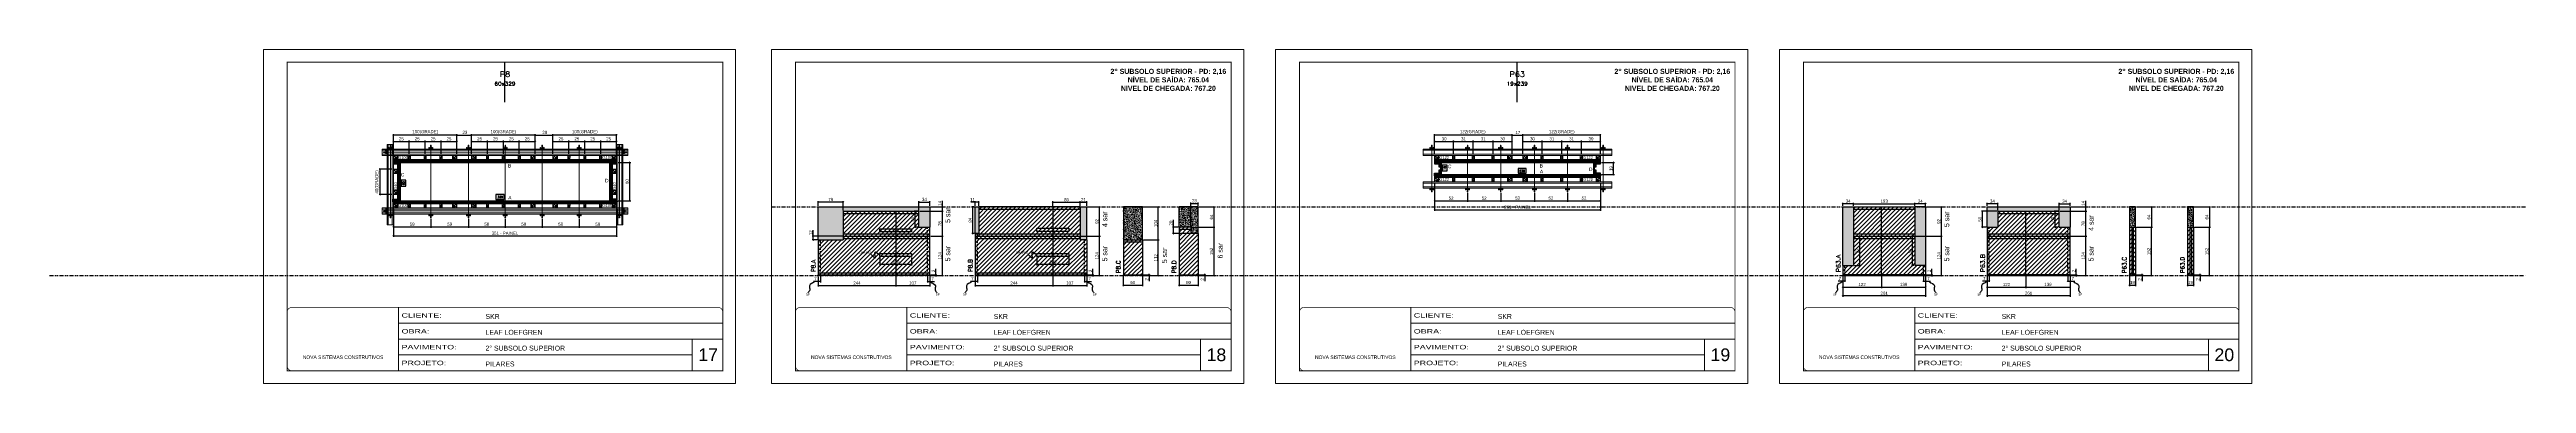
# Model space of a CAD drawing. Extents: x 13741 to 27878, y -21631 to 6985.
# Drawn here: x 13741 to 21531, y 1340 to 2390 of the extents above; entities that cross this region are included whole.
import ezdxf
from ezdxf.enums import TextEntityAlignment as Align

# ---------------------------------------------------------------- set-up
doc = ezdxf.new("R2010")
doc.units = 0
for name, pattern in [('CONTINUO', [0]), ('DASHED', [0.75, 0.5, -0.25]), ('DIVIDE2', [0.625, 0.25, -0.125, 0, -0.125, 0, -0.125]), ('HIDDEN', [0.375, 0.25, -0.125])]:
    doc.linetypes.add(name, pattern=pattern)
for name, color, linetype, lineweight in [('CARIMBO', 255, 'Continuous', 9), ('Folhas', 255, 'Continuous', 9), ('Hachura', 251, 'Continuous', 9), ('Madeira', 126, 'Continuous', 18), ('Perfil Metálico', 224, 'Continuous', 18), ('SARRAFO DE PRESSAO', 251, 'DASHED', 9), ('Texto Seção', 7, 'Continuous', 15)]:
    doc.layers.add(name, color=color, linetype=linetype, lineweight=lineweight)
for name, color, linetype in [('CHAPA', 1, 'Continuous'), ('COTA', 241, 'Continuous'), ('MEIO_PONT', 93, 'Continuous'), ('NOMENCLATURA', 7, 'Continuous'), ('Nível', 160, 'Continuous'), ('Painéis', 200, 'Continuous'), ('Romaneio', 10, 'Continuous'), ('SARR_2.2x10', 60, 'Continuous'), ('SARR_2.2x7', 40, 'Continuous'), ('SARRAFO', 251, 'Continuous'), ('Sarrafo de Pressão', 42, 'HIDDEN'), ('texto', 7, 'Continuous'), ('Texto de Titulo', 7, 'Continuous'), ('Texto Qtd Sarr', 242, 'Continuous'), ('TEXTO_GERAL', 7, 'Continuous')]:
    doc.layers.add(name, color=color, linetype=linetype)
doc.styles.add('ARIAL', font='arial.ttf')
doc.styles.add('ARIAL_NARROW', font='ARIALN.TTF', dxfattribs={"height": 0.2})
doc.styles.add('COTA TECNICA', font='techl___.ttf', dxfattribs={"height": 10})
doc.styles.add('COTA TECNICA 2X', font='techl___.ttf', dxfattribs={"height": 10})
doc.styles.add('COTA TECNICA-50', font='techl___.ttf', dxfattribs={"height": 10})
doc.styles.add('REGUA-120', font='ROMANS.shx', dxfattribs={"height": 15})
doc.styles.add('ROMANC', font='techb___.ttf', dxfattribs={"height": 2.5})
doc.styles.add('ROMANS', font='romans.shx')
doc.styles.add('SANSSERIF', font='sas_____.pfb')
doc.styles.get("Standard").update_dxf_attribs({"font": 'arial.ttf'})
doc.styles.add('Tecnologia', font='')
doc.styles.get('Tecnologia').set_extended_font_data('Forgotten Futurist')
doc.dimstyles.new('COTA PAINEL-50', dxfattribs={"dimtxt": 10, "dimasz": 3, "dimexe": 3, "dimexo": 3, "dimgap": 3, "dimtad": 1, "dimdec": 1, "dimzin": 12, "dimdsep": 46, "dimtxsty": 'COTA TECNICA-50', "dimblk1": 'OBLIQUE', "dimblk2": 'OBLIQUE', "dimsah": 1, "dimcen": 0.9, "dimclrd": 4, "dimclre": 4, "dimclrt": 240, "dimadec": 1, "dimazin": 3, "dimtfac": 1, "dimtdec": 1, "dimtmove": 0, "dimatfit": 3, "dimfxl": 1, "dimtolj": 1, "dimtzin": 12, "dimarcsym": 0})
doc.dimstyles.new('PAINEL', dxfattribs={"dimtxt": 10, "dimasz": 3, "dimexe": 3, "dimexo": 3, "dimgap": 3, "dimtad": 1, "dimdec": 1, "dimzin": 12, "dimdsep": 46, "dimtxsty": 'COTA TECNICA', "dimblk1": 'OBLIQUE', "dimblk2": 'OBLIQUE', "dimsah": 1, "dimcen": 0.9, "dimclrd": 4, "dimclre": 4, "dimclrt": 240, "dimadec": 1, "dimazin": 3, "dimtfac": 1, "dimtdec": 1, "dimtmove": 0, "dimatfit": 3, "dimfxl": 1, "dimtolj": 1, "dimtzin": 12, "dimarcsym": 0})
doc.dimstyles.new('SECAO PILAR', dxfattribs={"dimtxt": 10, "dimasz": 3, "dimexe": 3, "dimexo": 3, "dimgap": 3, "dimtad": 1, "dimdec": 1, "dimlfac": 0.5, "dimzin": 12, "dimdsep": 46, "dimtxsty": 'COTA TECNICA 2X', "dimblk1": 'OBLIQUE', "dimblk2": 'OBLIQUE', "dimsah": 1, "dimcen": 0.9, "dimclrd": 256, "dimclre": 256, "dimclrt": 256, "dimadec": 1, "dimazin": 3, "dimtfac": 1, "dimtdec": 1, "dimtmove": 0, "dimatfit": 3, "dimfxl": 1, "dimtolj": 1, "dimtzin": 12, "dimarcsym": 0})
doc.dimstyles.new('SECÇÃO 2', dxfattribs={"dimtxt": 7, "dimasz": 6, "dimexe": 0.18, "dimexo": 2, "dimgap": -4, "dimtad": 3, "dimdec": 1, "dimlfac": 0.5, "dimzin": 12, "dimdsep": 46, "dimtxsty": 'ROMANS', "dimblk": 'ARCHTICK', "dimcen": 0.09, "dimse1": 1, "dimse2": 1, "dimsd1": 1, "dimsd2": 1, "dimclrd": 180, "dimclre": 5, "dimclrt": 1, "dimadec": 0, "dimazin": 3, "dimtfac": 1, "dimtdec": 1, "dimtofl": 0, "dimtmove": 0, "dimatfit": 3, "dimldrblk": 'ARCHTICK', "dimfxl": 1, "dimtolj": 1, "dimtzin": 0, "dimarcsym": 0})
doc.dimstyles.get("Standard").update_dxf_attribs({"dimtxt": 0.18, "dimasz": 0.18, "dimexe": 0.18, "dimexo": 0.0625, "dimgap": 0.09, "dimtad": 0, "dimtih": 1, "dimtoh": 1, "dimdec": 4, "dimzin": 0, "dimdsep": 46, "dimtxsty": 'Standard', "dimcen": 0.09, "dimadec": 0, "dimazin": 0, "dimtfac": 1, "dimtdec": 4, "dimtofl": 0, "dimtmove": 0, "dimatfit": 3, "dimfxl": 1, "dimtolj": 1, "dimtzin": 0, "dimarcsym": 0})
pattern_1 = [(225, (8973.0154, -20894.2416), (1.12253202, -1.12253202), [])]

# ---------------------------------------------------------------- blocks, each defined once
blk = doc.blocks.new('9999999999')
at = {"color": 30, "linetype": 'CONTINUO'}
for p, q in [((98564.6, 34230.2), (98564.6, 34429.4)), ((98564.6, 34379.6), (99584, 34379.6)), ((98564.6, 34329.8), (99488, 34329.8)), ((98564.6, 34280), (99488, 34280)), ((99584, 34329.8), (99488, 34329.8)), ((99488, 34329.8), (99488, 34230.2))]:
    blk.add_line(p, q, dxfattribs=at)
at = {"color": 30, "linetype": 'CONTINUO', "const_width": 2}
blk.add_lwpolyline([(99584, 34230.2), (99584, 34414.4, 0.414214), (99569, 34429.4), (98229, 34429.4, 0.414214), (98214, 34414.4), (98214, 34245.2, 0.414214), (98229, 34230.2), (99584, 34230.2)], format="xyb", dxfattribs=at)
at = {"layer": 'Folhas'}
blk.add_lwpolyline([(98139, 34190.2), (99624, 34190.2), (99624, 35240.2), (98139, 35240.2)], close=True, dxfattribs=at)
at = {"layer": 'Folhas', "color": 30, "const_width": 3}
blk.add_lwpolyline([(98214, 34230.2), (99584, 34230.2), (99584, 35200.2), (98214, 35200.2)], close=True, dxfattribs=at)
at = {"color": 7, "linetype": 'Continuous', "ltscale": 5, "style": 'ARIAL'}
for s, height, p in [('SKR', 15.48, (98837.7, 34393.1)), ('LEAF LOEFGREN', 15.483, (98837.7, 34343.3)), ('NOVA SISTEMAS CONSTRUTIVOS', 11.059, (98263.2, 34267.2)), ('2° SUBSOLO SUPERIOR', 15.483, (98837.7, 34293.5)), ('PILARES', 15.48, (98837.7, 34243.7))]:
    blk.add_text(s, height=height, dxfattribs=at).set_placement(p)
at = {"layer": 'Folhas', "color": 7, "style": 'Tecnologia', "width": 1.5}
for s, p in [('OBRA:', (98573.7, 34347.3)), ('CLIENTE:', (98573.7, 34397.2)), ('PAVIMENTO:', (98573.7, 34297.5)), ('PROJETO:', (98573.7, 34247.7))]:
    blk.add_text(s, height=14, dxfattribs=at).set_placement(p)
blk = doc.blocks.new('*D1219')
at = {"layer": 'COTA', "color": 180, "lineweight": -2, "transparency": 16777216}
for p, q in [((14861.9, 1979.6), (14846.9, 1979.6)), ((14846.9, 1979.6), (14846.9, 1960.6)), ((14846.9, 1960.6), (14861.9, 1960.6)), ((14861.9, 1960.6), (14861.9, 1979.6))]:
    blk.add_line(p, q, dxfattribs=at)
at = {"layer": 'Defpoints', "color": 0, "transparency": 16777216}
for p in [(14861.8, 2035.2), (14861.8, 1915.2), (14865.9, 1915.2)]:
    blk.add_point(p, dxfattribs=at)
at = {"layer": 'COTA', "color": 1, "transparency": 16777216, "insert": (14854.4, 1970.1), "char_height": 7, "attachment_point": 5, "rotation": 90, "style": 'ROMANS'}
blk.add_mtext('\\A1;60', dxfattribs=at)
blk = doc.blocks.new('_ArchTick')
at = {"color": 0, "linetype": 'ByBlock', "const_width": 0.15}
blk.add_lwpolyline([(-0.5, -0.5), (0.5, 0.5)], dxfattribs=at)
blk = doc.blocks.new('*D1220')
at = {"layer": 'COTA', "color": 180, "lineweight": -2, "transparency": 16777216}
for p, q in [((15170.9, 1934.2), (15145.2, 1934.2)), ((15145.2, 1934.2), (15145.2, 1919.2)), ((15145.2, 1919.2), (15170.9, 1919.2)), ((15170.9, 1919.2), (15170.9, 1934.2))]:
    blk.add_line(p, q, dxfattribs=at)
at = {"layer": 'Defpoints', "color": 0, "transparency": 16777216}
for p in [(14844.5, 1915.2), (15502.5, 1915.2), (15502.5, 1915.2)]:
    blk.add_point(p, dxfattribs=at)
at = {"layer": 'COTA', "color": 1, "transparency": 16777216, "insert": (15158.1, 1926.7), "char_height": 7, "attachment_point": 5, "style": 'ROMANS'}
blk.add_mtext('\\A1;329', dxfattribs=at)
blk = doc.blocks.new('_Oblique')
at = {"color": 0, "linetype": 'ByBlock', "lineweight": -2}
blk.add_line((-0.5, -0.5), (0.5, 0.5), dxfattribs=at)
blk = doc.blocks.new('*D1221')
at = {"layer": 'COTA', "lineweight": -2, "transparency": 16777216}
for p, q in [((14822.5, 1889.8), (14822.5, 1801.6)), ((15524.5, 1889.8), (15524.5, 1801.6)), ((14822.5, 1804.6), (15524.5, 1804.6))]:
    blk.add_line(p, q, dxfattribs=at)
at = {"layer": 'Defpoints', "color": 0, "transparency": 16777216}
for p in [(14822.5, 1892.8), (15524.5, 1892.8), (15524.5, 1804.6)]:
    blk.add_point(p, dxfattribs=at)
at = {"layer": 'COTA', "lineweight": -2, "transparency": 16777216, "xscale": 3, "yscale": 3, "zscale": 3, "rotation": 180}
blk.add_blockref('_Oblique', (14822.5, 1804.6), dxfattribs=at)
at = {"layer": 'COTA', "lineweight": -2, "transparency": 16777216, "xscale": 3, "yscale": 3, "zscale": 3}
blk.add_blockref('_Oblique', (15524.5, 1804.6), dxfattribs=at)
at = {"layer": 'COTA', "transparency": 16777216, "insert": (15173.5, 1812.8), "char_height": 10, "attachment_point": 5, "style": 'COTA TECNICA 2X'}
blk.add_mtext('\\A1;351 - PAINEL', dxfattribs=at)
blk = doc.blocks.new('*D1222')
at = {"layer": 'COTA', "lineweight": -2, "transparency": 16777216}
for p, q in [((14822.5, 1889.8), (14822.5, 1830)), ((14822.5, 1833), (14940.5, 1833)), ((14940.5, 1858), (14940.5, 1830))]:
    blk.add_line(p, q, dxfattribs=at)
at = {"layer": 'Defpoints', "color": 0, "transparency": 16777216}
for p in [(14822.5, 1892.8), (14940.5, 1861), (14940.5, 1833)]:
    blk.add_point(p, dxfattribs=at)
at = {"layer": 'COTA', "lineweight": -2, "transparency": 16777216, "xscale": 3, "yscale": 3, "zscale": 3, "rotation": 180}
blk.add_blockref('_Oblique', (14822.5, 1833), dxfattribs=at)
at = {"layer": 'COTA', "lineweight": -2, "transparency": 16777216, "xscale": 3, "yscale": 3, "zscale": 3}
blk.add_blockref('_Oblique', (14940.5, 1833), dxfattribs=at)
at = {"layer": 'COTA', "transparency": 16777216, "insert": (14881.5, 1841.2), "char_height": 10, "attachment_point": 5, "style": 'COTA TECNICA 2X'}
blk.add_mtext('\\A1;59', dxfattribs=at)
blk = doc.blocks.new('*D1223')
at = {"layer": 'COTA', "lineweight": -2, "transparency": 16777216}
for p, q in [((15524.5, 1889.8), (15524.5, 1830)), ((15406.5, 1858), (15406.5, 1830)), ((15406.5, 1833), (15524.5, 1833))]:
    blk.add_line(p, q, dxfattribs=at)
at = {"layer": 'Defpoints', "color": 0, "transparency": 16777216}
for p in [(15524.5, 1892.8), (15406.5, 1861), (15524.5, 1833)]:
    blk.add_point(p, dxfattribs=at)
at = {"layer": 'COTA', "lineweight": -2, "transparency": 16777216, "xscale": 3, "yscale": 3, "zscale": 3, "rotation": 180}
blk.add_blockref('_Oblique', (15406.5, 1833), dxfattribs=at)
at = {"layer": 'COTA', "lineweight": -2, "transparency": 16777216, "xscale": 3, "yscale": 3, "zscale": 3}
blk.add_blockref('_Oblique', (15524.5, 1833), dxfattribs=at)
at = {"layer": 'COTA', "transparency": 16777216, "insert": (15465.5, 1841.2), "char_height": 10, "attachment_point": 5, "style": 'COTA TECNICA 2X'}
blk.add_mtext('\\A1;59', dxfattribs=at)
blk = doc.blocks.new('titulo1')
at = {"layer": 'Defpoints', "color": 252, "linetype": 'HIDDEN', "ltscale": 2}
blk.add_line((0, 0), (0, 125), dxfattribs=at)
at = {"layer": 'Defpoints', "style": 'ROMANS', "oblique": 15}
blk.add_attdef('FOLHA', text='', height=10, dxfattribs=at).set_placement((0, 15.6), align=Align.MIDDLE_CENTER)
at = {"layer": 'Texto Qtd Sarr', "color": 3, "style": 'ROMANS', "oblique": 15}
for tag, height, p in [('TITULO', 17, (0, 71.4)), ('SEÇÃO', 12, (0, 41.5))]:
    blk.add_attdef(tag, text='', height=height, dxfattribs=at).set_placement(p, align=Align.MIDDLE_CENTER)
blk = doc.blocks.new('C')
at = {"layer": 'Hachura', "color": 0}
for p, q in [((0, 3.2), (0, -3.2)), ((0.4, 3.2), (0, 3.2)), ((0.5, 3.2), (0, 3.2)), ((0.5, 3), (0, 3)), ((0.5, 2.9), (0, 2.9)), ((0, 2.7), (0, -1.2)), ((0.5, 2.6), (0, 2.6)), ((0.5, 2.2), (0, 2.2)), ((0.5, 1.5), (0, 1.5)), ((0.4, 0.5), (0.2, 0.5)), ((0.4, -3.2), (0.4, 3.2)), ((0.4, 3.2), (2.6, 3.2)), ((1.7, 1), (0.4, 1)), ((1.5, 0.1), (0.4, 0.1)), ((1.4, 1.9), (1.4, 1)), ((2.6, 2.4), (1.5, 2.1)), ((1.7, -1), (1.7, 1)), ((1.7, 1), (1.7, 0.8)), ((1.7, 1), (1.7, 0.8)), ((1.7, 0.8), (3.4, 0.8)), ((3.4, 0.4), (1.7, 0.4)), ((2.6, 3.2), (2.6, 2.4)), ((3.3, 0.8), (3.3, -0.8)), ((3.4, 0.8), (3.4, -0.8)), ((3.7, 0.4), (3.4, 0.4)), ((3.8, -0.5), (3.4, 0.4)), ((3.4, 0.1), (3.7, -0.6)), ((3.7, 0.5), (4.3, -0.6)), ((3.7, 0.4), (4.2, -0.5)), ((4.4, -0.6), (3.8, 0.5)), ((4.2, 0.4), (3.9, 0.4)), ((4.4, -0.5), (3.9, 0.4)), ((4.2, 0.4), (4.3, 0.4)), ((4.3, 0.5), (4.8, -0.6)), ((4.3, 0.4), (4.7, -0.5)), ((5, -0.6), (4.4, 0.5)), ((4.5, 0.4), (4.8, 0.4)), ((5, -0.5), (4.5, 0.4)), ((4.8, 0.4), (5.3, -0.5)), ((4.9, 0.5), (5.4, -0.6)), ((5.5, -0.6), (5, 0.5)), ((5.6, -0.5), (5.1, 0.4)), ((5.4, 0.4), (5.1, 0.4)), ((5.6, -0.5), (5.1, 0.4)), ((5.4, 0.4), (5.7, -0.2)), ((5.5, 0.5), (5.7, -0.1)), ((5.7, 0.2), (5.6, 0.5)), ((5.7, 0.3), (5.7, 0.4)), ((5.7, 0.4), (5.7, 0.4)), ((5.7, 0.4), (5.9, 0.3)), ((5.7, 0.4), (5.7, -0.5)), ((5.9, -0.4), (5.9, 0.3)), ((0.4, 0), (0, 0)), ((0.5, -1.5), (0, -1.5)), ((0.5, -2.2), (0, -2.2)), ((0.5, -2.6), (0, -2.6)), ((0.5, -2.9), (0, -2.9)), ((0.5, -3), (0, -3)), ((0, -3.2), (2.6, -3.2)), ((0.5, -3.2), (0, -3.2)), ((0.1, -0.5), (0.3, -0.5)), ((0.3, -0.5), (0.4, -0.5)), ((0.4, 0), (0.4, -1)), ((0.4, -0.2), (1.5, -0.2)), ((0.4, -0.6), (0.4, -0.3)), ((0.4, -3.2), (0.4, -0.6)), ((0.4, -1), (1.7, -1)), ((1.4, -1.9), (1.4, -1)), ((2.6, -2.4), (1.5, -2.1)), ((3.4, -0.3), (1.7, -0.3)), ((3.4, -0.8), (1.7, -0.8)), ((2.6, -3.2), (2.6, -2.4)), ((3.4, -0.1), (3.6, -0.5)), ((3.4, -0.5), (3.6, -0.5)), ((3.8, -0.5), (4.2, -0.5)), ((4.4, -0.5), (4.7, -0.5)), ((4.6, -0.5), (4.7, -0.5)), ((5, -0.5), (5.3, -0.5)), ((5.6, -0.5), (5.7, -0.5)), ((5.7, -0.5), (5.9, -0.4)), ((5.7, -0.5), (5.7, -0.5))]:
    blk.add_line(p, q, dxfattribs=at)
for centre, radius, start, end in [((1.5, 1.9), 0.161, 104.7436, 180), ((1.4, 0), 0.129, 272.695, 87.305), ((3.8, 0.4), 0.143, 25.5688, 154.4312), ((4.4, 0.4), 0.143, 25.5688, 154.4312), ((5, 0.4), 0.143, 25.5688, 154.4312), ((5.5, 0.4), 0.143, 25.5688, 154.4312), ((0.2, -0.4), 0.174, 221.744, 317.8592), ((1.5, -1.9), 0.161, 180, 255.2564), ((3.7, -0.4), 0.174, 222.1408, 318.256), ((4.3, -0.4), 0.174, 222.1408, 318.256), ((4.9, -0.4), 0.174, 222.1408, 318.256), ((5.4, -0.4), 0.174, 222.1408, 318.256), ((5.6, -0.4), 0.174, 317.8592, 318.256)]:
    blk.add_arc(centre, radius, start, end, dxfattribs=at)
blk = doc.blocks.new('*D1224')
at = {"layer": 'COTA', "lineweight": -2, "transparency": 16777216}
for p, q in [((15527.5, 2035.2), (15568.8, 2035.2)), ((15565.8, 1915.2), (15565.8, 2035.2)), ((15527.5, 1915.2), (15568.8, 1915.2))]:
    blk.add_line(p, q, dxfattribs=at)
at = {"layer": 'Defpoints', "color": 0, "transparency": 16777216}
for p in [(15524.5, 2035.2), (15565.8, 2035.2), (15524.5, 1915.2)]:
    blk.add_point(p, dxfattribs=at)
at = {"layer": 'COTA', "lineweight": -2, "transparency": 16777216, "xscale": 3, "yscale": 3, "zscale": 3}
for p, rotation in [((15565.8, 2035.2), 90), ((15565.8, 1915.2), 270)]:
    blk.add_blockref('_Oblique', p, dxfattribs=dict(at, rotation=rotation))
at = {"layer": 'COTA', "transparency": 16777216, "insert": (15557.7, 1975.2), "char_height": 10, "attachment_point": 5, "rotation": 90, "style": 'COTA TECNICA 2X'}
blk.add_mtext('\\A1;60', dxfattribs=at)
blk = doc.blocks.new('*D1225')
at = {"layer": 'COTA', "lineweight": -2, "transparency": 16777216}
for p, q in [((14940.5, 1858), (14940.5, 1830)), ((14940.5, 1833), (15058.5, 1833)), ((15058.5, 1858), (15058.5, 1830))]:
    blk.add_line(p, q, dxfattribs=at)
at = {"layer": 'Defpoints', "color": 0, "transparency": 16777216}
for p in [(14940.5, 1861), (15058.5, 1861), (15058.5, 1833)]:
    blk.add_point(p, dxfattribs=at)
at = {"layer": 'COTA', "lineweight": -2, "transparency": 16777216, "xscale": 3, "yscale": 3, "zscale": 3, "rotation": 180}
blk.add_blockref('_Oblique', (14940.5, 1833), dxfattribs=at)
at = {"layer": 'COTA', "lineweight": -2, "transparency": 16777216, "xscale": 3, "yscale": 3, "zscale": 3}
blk.add_blockref('_Oblique', (15058.5, 1833), dxfattribs=at)
at = {"layer": 'COTA', "transparency": 16777216, "insert": (14999.5, 1841.2), "char_height": 10, "attachment_point": 5, "style": 'COTA TECNICA 2X'}
blk.add_mtext('\\A1;59', dxfattribs=at)
blk = doc.blocks.new('PONTALETE')
at = {"layer": 'Madeira'}
for q in [(2.7, 7), (7, 5.8), (7, 1.7)]:
    blk.add_line((0, 0), q, dxfattribs=at)
blk.add_lwpolyline([(0, 0), (7, 0), (7, 7), (0, 7)], close=True, dxfattribs=at)
for centre, radius, start, end in [((2, 0.1), 6.23, 37.2818, 109.0913), ((1.1, 0.9), 3.19, 343.603, 109.9847), ((-0.2, -0.8), 3.09, 14.6322, 86.0383)]:
    blk.add_arc(centre, radius, start, end, dxfattribs=at)
blk = doc.blocks.new('MEIO PONTALETE')
at = {"layer": 'Madeira'}
for q in [(2.7, 7), (3.5, 2.9), (3.5, 0.9)]:
    blk.add_line((0, 0), q, dxfattribs=at)
blk.add_lwpolyline([(0, 0), (3.5, 0), (3.5, 7), (0, 7)], close=True, dxfattribs=at)
for centre, radius, start, end in [((2, 0.1), 6.23, 76.4499, 109.0913), ((1.1, 0.9), 3.19, 40.9063, 109.9847), ((-0.2, -0.8), 3.09, 14.6322, 86.0383)]:
    blk.add_arc(centre, radius, start, end, dxfattribs=at)
blk = doc.blocks.new('*D1200')
at = {"layer": 'COTA', "lineweight": -2, "transparency": 16777216}
for p, q in [((14822.4, 2060.5), (14822.4, 2104.4)), ((14872.4, 2060.5), (14872.4, 2104.4)), ((14822.4, 2101.4), (14872.4, 2101.4))]:
    blk.add_line(p, q, dxfattribs=at)
at = {"layer": 'Defpoints', "color": 0, "transparency": 16777216}
for p in [(14822.4, 2057.5), (14872.4, 2101.4), (14872.4, 2057.5)]:
    blk.add_point(p, dxfattribs=at)
at = {"layer": 'COTA', "lineweight": -2, "transparency": 16777216, "xscale": 3, "yscale": 3, "zscale": 3, "rotation": 180}
blk.add_blockref('_Oblique', (14822.4, 2101.4), dxfattribs=at)
at = {"layer": 'COTA', "lineweight": -2, "transparency": 16777216, "xscale": 3, "yscale": 3, "zscale": 3}
blk.add_blockref('_Oblique', (14872.4, 2101.4), dxfattribs=at)
at = {"layer": 'COTA', "transparency": 16777216, "insert": (14847.4, 2109.6), "char_height": 10, "attachment_point": 5, "style": 'COTA TECNICA 2X'}
blk.add_mtext('\\A1;25', dxfattribs=at)
blk = doc.blocks.new('*D1201')
at = {"layer": 'COTA', "lineweight": -2, "transparency": 16777216}
for p, q in [((14822.4, 2060.5), (14822.4, 2124.6)), ((15022.4, 2121.6), (14822.4, 2121.6)), ((15022.4, 2060.5), (15022.4, 2124.6))]:
    blk.add_line(p, q, dxfattribs=at)
at = {"layer": 'Defpoints', "color": 0, "transparency": 16777216}
for p in [(14822.4, 2121.6), (14822.4, 2057.5), (15022.4, 2057.5)]:
    blk.add_point(p, dxfattribs=at)
at = {"layer": 'COTA', "lineweight": -2, "transparency": 16777216, "xscale": 3, "yscale": 3, "zscale": 3, "rotation": 180}
blk.add_blockref('_Oblique', (14822.4, 2121.6), dxfattribs=at)
at = {"layer": 'COTA', "lineweight": -2, "transparency": 16777216, "xscale": 3, "yscale": 3, "zscale": 3}
blk.add_blockref('_Oblique', (15022.4, 2121.6), dxfattribs=at)
at = {"layer": 'COTA', "transparency": 16777216, "insert": (14922.4, 2130.9), "char_height": 10, "attachment_point": 5, "style": 'COTA TECNICA 2X'}
blk.add_mtext('\\A1;100(GRADE)', dxfattribs=at)
blk = doc.blocks.new('*D1202')
at = {"layer": 'COTA', "lineweight": -2, "transparency": 16777216}
for p, q in [((14872.4, 2060.5), (14872.4, 2104.4)), ((14922.4, 2060.5), (14922.4, 2104.4)), ((14872.4, 2101.4), (14922.4, 2101.4))]:
    blk.add_line(p, q, dxfattribs=at)
at = {"layer": 'Defpoints', "color": 0, "transparency": 16777216}
for p in [(14872.4, 2057.5), (14922.4, 2101.4), (14922.4, 2057.5)]:
    blk.add_point(p, dxfattribs=at)
at = {"layer": 'COTA', "lineweight": -2, "transparency": 16777216, "xscale": 3, "yscale": 3, "zscale": 3, "rotation": 180}
blk.add_blockref('_Oblique', (14872.4, 2101.4), dxfattribs=at)
at = {"layer": 'COTA', "lineweight": -2, "transparency": 16777216, "xscale": 3, "yscale": 3, "zscale": 3}
blk.add_blockref('_Oblique', (14922.4, 2101.4), dxfattribs=at)
at = {"layer": 'COTA', "transparency": 16777216, "insert": (14897.4, 2109.6), "char_height": 10, "attachment_point": 5, "style": 'COTA TECNICA 2X'}
blk.add_mtext('\\A1;25', dxfattribs=at)
blk = doc.blocks.new('*D1203')
at = {"layer": 'COTA', "lineweight": -2, "transparency": 16777216}
for p, q in [((14922.4, 2060.5), (14922.4, 2104.4)), ((14972.4, 2060.5), (14972.4, 2104.4)), ((14922.4, 2101.4), (14972.4, 2101.4))]:
    blk.add_line(p, q, dxfattribs=at)
at = {"layer": 'Defpoints', "color": 0, "transparency": 16777216}
for p in [(14922.4, 2057.5), (14972.4, 2101.4), (14972.4, 2057.5)]:
    blk.add_point(p, dxfattribs=at)
at = {"layer": 'COTA', "lineweight": -2, "transparency": 16777216, "xscale": 3, "yscale": 3, "zscale": 3, "rotation": 180}
blk.add_blockref('_Oblique', (14922.4, 2101.4), dxfattribs=at)
at = {"layer": 'COTA', "lineweight": -2, "transparency": 16777216, "xscale": 3, "yscale": 3, "zscale": 3}
blk.add_blockref('_Oblique', (14972.4, 2101.4), dxfattribs=at)
at = {"layer": 'COTA', "transparency": 16777216, "insert": (14947.4, 2109.6), "char_height": 10, "attachment_point": 5, "style": 'COTA TECNICA 2X'}
blk.add_mtext('\\A1;25', dxfattribs=at)
blk = doc.blocks.new('*D1204')
at = {"layer": 'COTA', "lineweight": -2, "transparency": 16777216}
for p, q in [((14972.4, 2060.5), (14972.4, 2104.4)), ((15022.4, 2060.5), (15022.4, 2104.4)), ((14972.4, 2101.4), (15022.4, 2101.4))]:
    blk.add_line(p, q, dxfattribs=at)
at = {"layer": 'Defpoints', "color": 0, "transparency": 16777216}
for p in [(14972.4, 2057.5), (15022.4, 2101.4), (15022.4, 2057.5)]:
    blk.add_point(p, dxfattribs=at)
at = {"layer": 'COTA', "lineweight": -2, "transparency": 16777216, "xscale": 3, "yscale": 3, "zscale": 3, "rotation": 180}
blk.add_blockref('_Oblique', (14972.4, 2101.4), dxfattribs=at)
at = {"layer": 'COTA', "lineweight": -2, "transparency": 16777216, "xscale": 3, "yscale": 3, "zscale": 3}
blk.add_blockref('_Oblique', (15022.4, 2101.4), dxfattribs=at)
at = {"layer": 'COTA', "transparency": 16777216, "insert": (14997.4, 2109.6), "char_height": 10, "attachment_point": 5, "style": 'COTA TECNICA 2X'}
blk.add_mtext('\\A1;25', dxfattribs=at)
blk = doc.blocks.new('*D1205')
at = {"layer": 'COTA', "lineweight": -2, "transparency": 16777216}
for p, q in [((15022.4, 2060.5), (15022.4, 2124.6)), ((15022.4, 2121.6), (15068.5, 2121.6)), ((15068.5, 2060.5), (15068.5, 2124.6))]:
    blk.add_line(p, q, dxfattribs=at)
at = {"layer": 'Defpoints', "color": 0, "transparency": 16777216}
for p in [(15068.5, 2121.6), (15022.4, 2057.5), (15068.5, 2057.5)]:
    blk.add_point(p, dxfattribs=at)
at = {"layer": 'COTA', "lineweight": -2, "transparency": 16777216, "xscale": 3, "yscale": 3, "zscale": 3, "rotation": 180}
blk.add_blockref('_Oblique', (15022.4, 2121.6), dxfattribs=at)
at = {"layer": 'COTA', "lineweight": -2, "transparency": 16777216, "xscale": 3, "yscale": 3, "zscale": 3}
blk.add_blockref('_Oblique', (15068.5, 2121.6), dxfattribs=at)
at = {"layer": 'COTA', "transparency": 16777216, "insert": (15047.5, 2129.9), "char_height": 10, "attachment_point": 5, "style": 'COTA TECNICA 2X'}
blk.add_mtext('\\A1;23', dxfattribs=at)
blk = doc.blocks.new('*D1206')
at = {"layer": 'COTA', "lineweight": -2, "transparency": 16777216}
for p, q in [((15068.5, 2060.5), (15068.5, 2104.5)), ((15118.5, 2060.5), (15118.5, 2104.5)), ((15068.5, 2101.5), (15118.5, 2101.5))]:
    blk.add_line(p, q, dxfattribs=at)
at = {"layer": 'Defpoints', "color": 0, "transparency": 16777216}
for p in [(15068.5, 2057.5), (15118.5, 2101.5), (15118.5, 2057.5)]:
    blk.add_point(p, dxfattribs=at)
at = {"layer": 'COTA', "lineweight": -2, "transparency": 16777216, "xscale": 3, "yscale": 3, "zscale": 3, "rotation": 180}
blk.add_blockref('_Oblique', (15068.5, 2101.5), dxfattribs=at)
at = {"layer": 'COTA', "lineweight": -2, "transparency": 16777216, "xscale": 3, "yscale": 3, "zscale": 3}
blk.add_blockref('_Oblique', (15118.5, 2101.5), dxfattribs=at)
at = {"layer": 'COTA', "transparency": 16777216, "insert": (15093.5, 2109.6), "char_height": 10, "attachment_point": 5, "style": 'COTA TECNICA 2X'}
blk.add_mtext('\\A1;25', dxfattribs=at)
blk = doc.blocks.new('*D1207')
at = {"layer": 'COTA', "lineweight": -2, "transparency": 16777216}
for p, q in [((15068.5, 2060.5), (15068.5, 2124.7)), ((15268.5, 2121.7), (15068.5, 2121.7)), ((15268.5, 2060.5), (15268.5, 2124.7))]:
    blk.add_line(p, q, dxfattribs=at)
at = {"layer": 'Defpoints', "color": 0, "transparency": 16777216}
for p in [(15068.5, 2121.7), (15068.5, 2057.5), (15268.5, 2057.5)]:
    blk.add_point(p, dxfattribs=at)
at = {"layer": 'COTA', "lineweight": -2, "transparency": 16777216, "xscale": 3, "yscale": 3, "zscale": 3, "rotation": 180}
blk.add_blockref('_Oblique', (15068.5, 2121.7), dxfattribs=at)
at = {"layer": 'COTA', "lineweight": -2, "transparency": 16777216, "xscale": 3, "yscale": 3, "zscale": 3}
blk.add_blockref('_Oblique', (15268.5, 2121.7), dxfattribs=at)
at = {"layer": 'COTA', "transparency": 16777216, "insert": (15168.5, 2130.9), "char_height": 10, "attachment_point": 5, "style": 'COTA TECNICA 2X'}
blk.add_mtext('\\A1;100(GRADE)', dxfattribs=at)
blk = doc.blocks.new('*D1208')
at = {"layer": 'COTA', "lineweight": -2, "transparency": 16777216}
for p, q in [((15118.5, 2060.5), (15118.5, 2104.5)), ((15168.5, 2060.5), (15168.5, 2104.5)), ((15118.5, 2101.5), (15168.5, 2101.5))]:
    blk.add_line(p, q, dxfattribs=at)
at = {"layer": 'Defpoints', "color": 0, "transparency": 16777216}
for p in [(15118.5, 2057.5), (15168.5, 2101.5), (15168.5, 2057.5)]:
    blk.add_point(p, dxfattribs=at)
at = {"layer": 'COTA', "lineweight": -2, "transparency": 16777216, "xscale": 3, "yscale": 3, "zscale": 3, "rotation": 180}
blk.add_blockref('_Oblique', (15118.5, 2101.5), dxfattribs=at)
at = {"layer": 'COTA', "lineweight": -2, "transparency": 16777216, "xscale": 3, "yscale": 3, "zscale": 3}
blk.add_blockref('_Oblique', (15168.5, 2101.5), dxfattribs=at)
at = {"layer": 'COTA', "transparency": 16777216, "insert": (15143.5, 2109.6), "char_height": 10, "attachment_point": 5, "style": 'COTA TECNICA 2X'}
blk.add_mtext('\\A1;25', dxfattribs=at)
blk = doc.blocks.new('*D1209')
at = {"layer": 'COTA', "lineweight": -2, "transparency": 16777216}
for p, q in [((15168.5, 2060.5), (15168.5, 2104.5)), ((15218.5, 2060.5), (15218.5, 2104.5)), ((15168.5, 2101.5), (15218.5, 2101.5))]:
    blk.add_line(p, q, dxfattribs=at)
at = {"layer": 'Defpoints', "color": 0, "transparency": 16777216}
for p in [(15168.5, 2057.5), (15218.5, 2101.5), (15218.5, 2057.5)]:
    blk.add_point(p, dxfattribs=at)
at = {"layer": 'COTA', "lineweight": -2, "transparency": 16777216, "xscale": 3, "yscale": 3, "zscale": 3, "rotation": 180}
blk.add_blockref('_Oblique', (15168.5, 2101.5), dxfattribs=at)
at = {"layer": 'COTA', "lineweight": -2, "transparency": 16777216, "xscale": 3, "yscale": 3, "zscale": 3}
blk.add_blockref('_Oblique', (15218.5, 2101.5), dxfattribs=at)
at = {"layer": 'COTA', "transparency": 16777216, "insert": (15193.5, 2109.6), "char_height": 10, "attachment_point": 5, "style": 'COTA TECNICA 2X'}
blk.add_mtext('\\A1;25', dxfattribs=at)
blk = doc.blocks.new('*D1210')
at = {"layer": 'COTA', "lineweight": -2, "transparency": 16777216}
for p, q in [((15218.5, 2060.5), (15218.5, 2104.5)), ((15268.5, 2060.5), (15268.5, 2104.5)), ((15218.5, 2101.5), (15268.5, 2101.5))]:
    blk.add_line(p, q, dxfattribs=at)
at = {"layer": 'Defpoints', "color": 0, "transparency": 16777216}
for p in [(15218.5, 2057.5), (15268.5, 2101.5), (15268.5, 2057.5)]:
    blk.add_point(p, dxfattribs=at)
at = {"layer": 'COTA', "lineweight": -2, "transparency": 16777216, "xscale": 3, "yscale": 3, "zscale": 3, "rotation": 180}
blk.add_blockref('_Oblique', (15218.5, 2101.5), dxfattribs=at)
at = {"layer": 'COTA', "lineweight": -2, "transparency": 16777216, "xscale": 3, "yscale": 3, "zscale": 3}
blk.add_blockref('_Oblique', (15268.5, 2101.5), dxfattribs=at)
at = {"layer": 'COTA', "transparency": 16777216, "insert": (15243.5, 2109.6), "char_height": 10, "attachment_point": 5, "style": 'COTA TECNICA 2X'}
blk.add_mtext('\\A1;25', dxfattribs=at)
blk = doc.blocks.new('*D1211')
at = {"layer": 'COTA', "lineweight": -2, "transparency": 16777216}
for p, q in [((15268.5, 2060.6), (15268.5, 2124.7)), ((15268.5, 2121.7), (15324.5, 2121.7)), ((15324.5, 2060.5), (15324.5, 2124.7))]:
    blk.add_line(p, q, dxfattribs=at)
at = {"layer": 'Defpoints', "color": 0, "transparency": 16777216}
for p in [(15324.5, 2121.7), (15268.5, 2057.6), (15324.5, 2057.5)]:
    blk.add_point(p, dxfattribs=at)
at = {"layer": 'COTA', "lineweight": -2, "transparency": 16777216, "xscale": 3, "yscale": 3, "zscale": 3, "rotation": 180}
blk.add_blockref('_Oblique', (15268.5, 2121.7), dxfattribs=at)
at = {"layer": 'COTA', "lineweight": -2, "transparency": 16777216, "xscale": 3, "yscale": 3, "zscale": 3}
blk.add_blockref('_Oblique', (15324.5, 2121.7), dxfattribs=at)
at = {"layer": 'COTA', "transparency": 16777216, "insert": (15298.5, 2129.8), "char_height": 10, "attachment_point": 5, "style": 'COTA TECNICA 2X'}
blk.add_mtext('\\A1;28', dxfattribs=at)
blk = doc.blocks.new('*D1212')
at = {"layer": 'COTA', "lineweight": -2, "transparency": 16777216}
for p, q in [((15324.5, 2060.6), (15324.5, 2104.5)), ((15374.5, 2060.5), (15374.5, 2104.5)), ((15324.5, 2101.5), (15374.5, 2101.5))]:
    blk.add_line(p, q, dxfattribs=at)
at = {"layer": 'Defpoints', "color": 0, "transparency": 16777216}
for p in [(15324.5, 2057.6), (15374.5, 2101.5), (15374.5, 2057.5)]:
    blk.add_point(p, dxfattribs=at)
at = {"layer": 'COTA', "lineweight": -2, "transparency": 16777216, "xscale": 3, "yscale": 3, "zscale": 3, "rotation": 180}
blk.add_blockref('_Oblique', (15324.5, 2101.5), dxfattribs=at)
at = {"layer": 'COTA', "lineweight": -2, "transparency": 16777216, "xscale": 3, "yscale": 3, "zscale": 3}
blk.add_blockref('_Oblique', (15374.5, 2101.5), dxfattribs=at)
at = {"layer": 'COTA', "transparency": 16777216, "insert": (15349.5, 2109.6), "char_height": 10, "attachment_point": 5, "style": 'COTA TECNICA 2X'}
blk.add_mtext('\\A1;25', dxfattribs=at)
blk = doc.blocks.new('*D1213')
at = {"layer": 'COTA', "lineweight": -2, "transparency": 16777216}
for p, q in [((15324.5, 2060.6), (15324.5, 2124.7)), ((15524.5, 2121.7), (15324.5, 2121.7)), ((15524.5, 2060.5), (15524.5, 2124.7))]:
    blk.add_line(p, q, dxfattribs=at)
at = {"layer": 'Defpoints', "color": 0, "transparency": 16777216}
for p in [(15324.5, 2121.7), (15324.5, 2057.6), (15524.5, 2057.5)]:
    blk.add_point(p, dxfattribs=at)
at = {"layer": 'COTA', "lineweight": -2, "transparency": 16777216, "xscale": 3, "yscale": 3, "zscale": 3, "rotation": 180}
blk.add_blockref('_Oblique', (15324.5, 2121.7), dxfattribs=at)
at = {"layer": 'COTA', "lineweight": -2, "transparency": 16777216, "xscale": 3, "yscale": 3, "zscale": 3}
blk.add_blockref('_Oblique', (15524.5, 2121.7), dxfattribs=at)
at = {"layer": 'COTA', "transparency": 16777216, "insert": (15424.5, 2130.9), "char_height": 10, "attachment_point": 5, "style": 'COTA TECNICA 2X'}
blk.add_mtext('\\A1;100(GRADE)', dxfattribs=at)
blk = doc.blocks.new('*D1214')
at = {"layer": 'COTA', "lineweight": -2, "transparency": 16777216}
for p, q in [((15374.5, 2060.5), (15374.5, 2104.5)), ((15424.5, 2060.5), (15424.5, 2104.5)), ((15374.5, 2101.5), (15424.5, 2101.5))]:
    blk.add_line(p, q, dxfattribs=at)
at = {"layer": 'Defpoints', "color": 0, "transparency": 16777216}
for p in [(15374.5, 2057.5), (15424.5, 2101.5), (15424.5, 2057.5)]:
    blk.add_point(p, dxfattribs=at)
at = {"layer": 'COTA', "lineweight": -2, "transparency": 16777216, "xscale": 3, "yscale": 3, "zscale": 3, "rotation": 180}
blk.add_blockref('_Oblique', (15374.5, 2101.5), dxfattribs=at)
at = {"layer": 'COTA', "lineweight": -2, "transparency": 16777216, "xscale": 3, "yscale": 3, "zscale": 3}
blk.add_blockref('_Oblique', (15424.5, 2101.5), dxfattribs=at)
at = {"layer": 'COTA', "transparency": 16777216, "insert": (15399.5, 2109.6), "char_height": 10, "attachment_point": 5, "style": 'COTA TECNICA 2X'}
blk.add_mtext('\\A1;25', dxfattribs=at)
blk = doc.blocks.new('*D1215')
at = {"layer": 'COTA', "lineweight": -2, "transparency": 16777216}
for p, q in [((15424.5, 2060.5), (15424.5, 2104.5)), ((15474.5, 2060.5), (15474.5, 2104.5)), ((15424.5, 2101.5), (15474.5, 2101.5))]:
    blk.add_line(p, q, dxfattribs=at)
at = {"layer": 'Defpoints', "color": 0, "transparency": 16777216}
for p in [(15424.5, 2057.5), (15474.5, 2101.5), (15474.5, 2057.5)]:
    blk.add_point(p, dxfattribs=at)
at = {"layer": 'COTA', "lineweight": -2, "transparency": 16777216, "xscale": 3, "yscale": 3, "zscale": 3, "rotation": 180}
blk.add_blockref('_Oblique', (15424.5, 2101.5), dxfattribs=at)
at = {"layer": 'COTA', "lineweight": -2, "transparency": 16777216, "xscale": 3, "yscale": 3, "zscale": 3}
blk.add_blockref('_Oblique', (15474.5, 2101.5), dxfattribs=at)
at = {"layer": 'COTA', "transparency": 16777216, "insert": (15449.5, 2109.6), "char_height": 10, "attachment_point": 5, "style": 'COTA TECNICA 2X'}
blk.add_mtext('\\A1;25', dxfattribs=at)
blk = doc.blocks.new('*D1216')
at = {"layer": 'COTA', "lineweight": -2, "transparency": 16777216}
for p, q in [((15474.5, 2060.5), (15474.5, 2104.5)), ((15524.5, 2060.5), (15524.5, 2104.5)), ((15474.5, 2101.5), (15524.5, 2101.5))]:
    blk.add_line(p, q, dxfattribs=at)
at = {"layer": 'Defpoints', "color": 0, "transparency": 16777216}
for p in [(15474.5, 2057.5), (15524.5, 2101.5), (15524.5, 2057.5)]:
    blk.add_point(p, dxfattribs=at)
at = {"layer": 'COTA', "lineweight": -2, "transparency": 16777216, "xscale": 3, "yscale": 3, "zscale": 3, "rotation": 180}
blk.add_blockref('_Oblique', (15474.5, 2101.5), dxfattribs=at)
at = {"layer": 'COTA', "lineweight": -2, "transparency": 16777216, "xscale": 3, "yscale": 3, "zscale": 3}
blk.add_blockref('_Oblique', (15524.5, 2101.5), dxfattribs=at)
at = {"layer": 'COTA', "transparency": 16777216, "insert": (15499.5, 2109.6), "char_height": 10, "attachment_point": 5, "style": 'COTA TECNICA 2X'}
blk.add_mtext('\\A1;25', dxfattribs=at)
blk = doc.blocks.new('*D1226')
at = {"layer": 'COTA', "lineweight": -2, "transparency": 16777216}
for p, q in [((15058.5, 1858), (15058.5, 1830)), ((15058.5, 1833), (15174.5, 1833)), ((15174.5, 1858), (15174.5, 1830))]:
    blk.add_line(p, q, dxfattribs=at)
at = {"layer": 'Defpoints', "color": 0, "transparency": 16777216}
for p in [(15058.5, 1861), (15174.5, 1861), (15174.5, 1833)]:
    blk.add_point(p, dxfattribs=at)
at = {"layer": 'COTA', "lineweight": -2, "transparency": 16777216, "xscale": 3, "yscale": 3, "zscale": 3, "rotation": 180}
blk.add_blockref('_Oblique', (15058.5, 1833), dxfattribs=at)
at = {"layer": 'COTA', "lineweight": -2, "transparency": 16777216, "xscale": 3, "yscale": 3, "zscale": 3}
blk.add_blockref('_Oblique', (15174.5, 1833), dxfattribs=at)
at = {"layer": 'COTA', "transparency": 16777216, "insert": (15116.5, 1841.2), "char_height": 10, "attachment_point": 5, "style": 'COTA TECNICA 2X'}
blk.add_mtext('\\A1;58', dxfattribs=at)
blk = doc.blocks.new('*D1217')
at = {"layer": 'COTA', "lineweight": -2, "transparency": 16777216}
for p, q in [((15290.4, 1858), (15290.4, 1830)), ((15290.4, 1833), (15406.4, 1833)), ((15406.4, 1858), (15406.4, 1830))]:
    blk.add_line(p, q, dxfattribs=at)
at = {"layer": 'Defpoints', "color": 0, "transparency": 16777216}
for p in [(15290.4, 1861), (15406.4, 1861), (15406.4, 1833)]:
    blk.add_point(p, dxfattribs=at)
at = {"layer": 'COTA', "lineweight": -2, "transparency": 16777216, "xscale": 3, "yscale": 3, "zscale": 3, "rotation": 180}
blk.add_blockref('_Oblique', (15290.4, 1833), dxfattribs=at)
at = {"layer": 'COTA', "lineweight": -2, "transparency": 16777216, "xscale": 3, "yscale": 3, "zscale": 3}
blk.add_blockref('_Oblique', (15406.4, 1833), dxfattribs=at)
at = {"layer": 'COTA', "transparency": 16777216, "insert": (15348.4, 1841.2), "char_height": 10, "attachment_point": 5, "style": 'COTA TECNICA 2X'}
blk.add_mtext('\\A1;58', dxfattribs=at)
blk = doc.blocks.new('*D1227')
at = {"layer": 'COTA', "lineweight": -2, "transparency": 16777216}
for p, q in [((15174.5, 1858), (15174.5, 1830)), ((15174.5, 1833), (15290.4, 1833)), ((15290.4, 1858), (15290.4, 1830))]:
    blk.add_line(p, q, dxfattribs=at)
at = {"layer": 'Defpoints', "color": 0, "transparency": 16777216}
for p in [(15174.5, 1861), (15290.4, 1861), (15290.4, 1833)]:
    blk.add_point(p, dxfattribs=at)
at = {"layer": 'COTA', "lineweight": -2, "transparency": 16777216, "xscale": 3, "yscale": 3, "zscale": 3, "rotation": 180}
blk.add_blockref('_Oblique', (15174.5, 1833), dxfattribs=at)
at = {"layer": 'COTA', "lineweight": -2, "transparency": 16777216, "xscale": 3, "yscale": 3, "zscale": 3}
blk.add_blockref('_Oblique', (15290.4, 1833), dxfattribs=at)
at = {"layer": 'COTA', "transparency": 16777216, "insert": (15232.4, 1841.2), "char_height": 10, "attachment_point": 5, "style": 'COTA TECNICA 2X'}
blk.add_mtext('\\A1;58', dxfattribs=at)
blk = doc.blocks.new('*D1218')
at = {"layer": 'COTA', "lineweight": -2, "transparency": 16777216}
for p, q in [((14819.5, 2014.2), (14777.7, 2014.2)), ((14780.7, 1934.2), (14780.7, 2014.2)), ((14819.5, 1934.2), (14777.7, 1934.2))]:
    blk.add_line(p, q, dxfattribs=at)
at = {"layer": 'Defpoints', "color": 0, "transparency": 16777216}
for p in [(14780.7, 2014.2), (14822.5, 2014.2), (14822.5, 1934.2)]:
    blk.add_point(p, dxfattribs=at)
at = {"layer": 'COTA', "lineweight": -2, "transparency": 16777216, "xscale": 3, "yscale": 3, "zscale": 3}
for p, rotation in [((14780.7, 2014.2), 90), ((14780.7, 1934.2), 270)]:
    blk.add_blockref('_Oblique', p, dxfattribs=dict(at, rotation=rotation))
at = {"layer": 'COTA', "transparency": 16777216, "insert": (14771.4, 1974.2), "char_height": 10, "attachment_point": 5, "rotation": 90, "style": 'COTA TECNICA 2X'}
blk.add_mtext('\\A1;40(GRADE)', dxfattribs=at)
blk = doc.blocks.new('*D1228')
at = {"layer": 'COTA', "color": 4, "lineweight": -2, "transparency": 16777216}
for p, q in [((16158.5, 1661.2), (16143.7, 1661.2)), ((16158.5, 1676.7), (16158.5, 1658.2)), ((16165.5, 1661.2), (16158.5, 1661.2)), ((16165.5, 1678.7), (16165.5, 1658.2))]:
    blk.add_line(p, q, dxfattribs=at)
at = {"layer": 'Defpoints', "color": 0, "transparency": 16777216}
for p in [(16158.5, 1679.7), (16158.5, 1661.2), (16165.5, 1681.7)]:
    blk.add_point(p, dxfattribs=at)
at = {"layer": 'COTA', "color": 4, "lineweight": -2, "transparency": 16777216, "xscale": 3, "yscale": 3, "zscale": 3, "rotation": 180}
blk.add_blockref('_Oblique', (16158.5, 1661.2), dxfattribs=at)
at = {"layer": 'COTA', "color": 4, "lineweight": -2, "transparency": 16777216, "xscale": 3, "yscale": 3, "zscale": 3}
blk.add_blockref('_Oblique', (16165.5, 1661.2), dxfattribs=at)
at = {"layer": 'COTA', "color": 240, "transparency": 16777216, "insert": (16149.6, 1669.3), "char_height": 10, "attachment_point": 5, "style": 'COTA TECNICA-50'}
blk.add_mtext('\\A1;7', dxfattribs=at)
blk = doc.blocks.new('*D1229')
at = {"layer": 'COTA', "color": 4, "lineweight": -2, "transparency": 16777216}
for p, q in [((16502.5, 1678.7), (16502.5, 1658.2)), ((16502.5, 1661.2), (16509.5, 1661.2)), ((16509.5, 1676.7), (16509.5, 1658.2)), ((16509.5, 1661.2), (16524.2, 1661.2))]:
    blk.add_line(p, q, dxfattribs=at)
at = {"layer": 'Defpoints', "color": 0, "transparency": 16777216}
for p in [(16502.5, 1681.7), (16509.5, 1679.7), (16509.5, 1661.2)]:
    blk.add_point(p, dxfattribs=at)
at = {"layer": 'COTA', "color": 4, "lineweight": -2, "transparency": 16777216, "xscale": 3, "yscale": 3, "zscale": 3, "rotation": 180}
blk.add_blockref('_Oblique', (16502.5, 1661.2), dxfattribs=at)
at = {"layer": 'COTA', "color": 4, "lineweight": -2, "transparency": 16777216, "xscale": 3, "yscale": 3, "zscale": 3}
blk.add_blockref('_Oblique', (16509.5, 1661.2), dxfattribs=at)
at = {"layer": 'COTA', "color": 240, "transparency": 16777216, "insert": (16518.3, 1669.3), "char_height": 10, "attachment_point": 5, "style": 'COTA TECNICA-50'}
blk.add_mtext('\\A1;7', dxfattribs=at)
blk = doc.blocks.new('*D1230')
at = {"layer": 'Defpoints', "color": 0, "linetype": 'ByBlock', "transparency": 16777216}
for p in [(16509.5, 1803.7), (16549.1, 1803.7), (16509.5, 1679.7)]:
    blk.add_point(p, dxfattribs=at)
at = {"layer": 'Romaneio', "color": 4, "linetype": 'ByBlock', "lineweight": -2, "transparency": 16777216}
for p, q in [((16512.5, 1803.7), (16552.1, 1803.7)), ((16549.1, 1679.7), (16549.1, 1803.7)), ((16512.5, 1679.7), (16552.1, 1679.7))]:
    blk.add_line(p, q, dxfattribs=at)
at = {"layer": 'Romaneio', "color": 4, "linetype": 'ByBlock', "lineweight": -2, "transparency": 16777216, "xscale": 3, "yscale": 3, "zscale": 3}
for p, rotation in [((16549.1, 1803.7), 90), ((16549.1, 1679.7), 270)]:
    blk.add_blockref('_Oblique', p, dxfattribs=dict(at, rotation=rotation))
at = {"layer": 'Romaneio', "color": 240, "linetype": 'ByBlock', "transparency": 16777216, "insert": (16541, 1741.7), "char_height": 10, "attachment_point": 5, "rotation": 90, "style": 'COTA TECNICA'}
blk.add_mtext('\\A1;124', dxfattribs=at)
blk = doc.blocks.new('*D1231')
at = {"layer": 'Defpoints', "color": 0, "linetype": 'ByBlock', "transparency": 16777216}
for p in [(16509.5, 1803.7), (16549.1, 1803.7), (16509.5, 1679.7)]:
    blk.add_point(p, dxfattribs=at)
at = {"layer": 'Romaneio', "color": 4, "linetype": 'ByBlock', "lineweight": -2, "transparency": 16777216}
for p, q in [((16512.5, 1803.7), (16552.1, 1803.7)), ((16549.1, 1679.7), (16549.1, 1803.7)), ((16512.5, 1679.7), (16552.1, 1679.7))]:
    blk.add_line(p, q, dxfattribs=at)
at = {"layer": 'Romaneio', "color": 4, "linetype": 'ByBlock', "lineweight": -2, "transparency": 16777216, "xscale": 3, "yscale": 3, "zscale": 3}
for p, rotation in [((16549.1, 1803.7), 90), ((16549.1, 1679.7), 270)]:
    blk.add_blockref('_Oblique', p, dxfattribs=dict(at, rotation=rotation))
at = {"layer": 'Romaneio', "color": 240, "linetype": 'ByBlock', "transparency": 16777216, "insert": (16541, 1741.7), "char_height": 10, "attachment_point": 5, "rotation": 90, "style": 'COTA TECNICA'}
blk.add_mtext('\\A1;124', dxfattribs=at)
blk = doc.blocks.new('*D1232')
at = {"layer": 'COTA', "color": 4, "lineweight": -2, "transparency": 16777216}
for p, q in [((16478.5, 1881.7), (16552.1, 1881.7)), ((16549.1, 1803.7), (16549.1, 1881.7)), ((16512.5, 1803.7), (16552.1, 1803.7))]:
    blk.add_line(p, q, dxfattribs=at)
at = {"layer": 'Defpoints', "color": 0, "transparency": 16777216}
for p in [(16475.5, 1881.7), (16549.1, 1881.7), (16509.5, 1803.7)]:
    blk.add_point(p, dxfattribs=at)
at = {"layer": 'COTA', "color": 4, "lineweight": -2, "transparency": 16777216, "xscale": 3, "yscale": 3, "zscale": 3}
for p, rotation in [((16549.1, 1881.7), 90), ((16549.1, 1803.7), 270)]:
    blk.add_blockref('_Oblique', p, dxfattribs=dict(at, rotation=rotation))
at = {"layer": 'COTA', "color": 240, "transparency": 16777216, "insert": (16541, 1842.7), "char_height": 10, "attachment_point": 5, "rotation": 90, "style": 'COTA TECNICA-50'}
blk.add_mtext('\\A1;78', dxfattribs=at)
blk = doc.blocks.new('*D1233')
at = {"layer": 'COTA', "color": 4, "lineweight": -2, "transparency": 16777216}
for p, q in [((16512.5, 1681.7), (16531.7, 1681.7)), ((16512.5, 1679.7), (16531.7, 1679.7)), ((16528.7, 1681.7), (16528.7, 1700.5)), ((16528.7, 1679.7), (16528.7, 1681.7)), ((16528.7, 1679.7), (16528.7, 1676.7))]:
    blk.add_line(p, q, dxfattribs=at)
at = {"layer": 'Defpoints', "color": 0, "transparency": 16777216}
for p in [(16509.5, 1681.7), (16509.5, 1679.7), (16528.7, 1679.7)]:
    blk.add_point(p, dxfattribs=at)
at = {"layer": 'COTA', "color": 4, "lineweight": -2, "transparency": 16777216, "xscale": 3, "yscale": 3, "zscale": 3}
for p, rotation in [((16528.7, 1681.7), 270), ((16528.7, 1679.7), 90)]:
    blk.add_blockref('_Oblique', p, dxfattribs=dict(at, rotation=rotation))
at = {"layer": 'COTA', "color": 240, "transparency": 16777216, "insert": (16520.7, 1694.5), "char_height": 10, "attachment_point": 5, "rotation": 90, "style": 'COTA TECNICA-50'}
blk.add_mtext('\\A1;2', dxfattribs=at)
blk = doc.blocks.new('*D1234')
at = {"layer": 'COTA', "color": 4, "lineweight": -2, "transparency": 16777216}
for p, q in [((16158.5, 1676.7), (16158.5, 1645.2)), ((16158.5, 1648.2), (16402.5, 1648.2)), ((16402.5, 1678.7), (16402.5, 1645.2))]:
    blk.add_line(p, q, dxfattribs=at)
at = {"layer": 'Defpoints', "color": 0, "transparency": 16777216}
for p in [(16158.5, 1679.7), (16402.5, 1681.7), (16402.5, 1648.2)]:
    blk.add_point(p, dxfattribs=at)
at = {"layer": 'COTA', "color": 4, "lineweight": -2, "transparency": 16777216, "xscale": 3, "yscale": 3, "zscale": 3, "rotation": 180}
blk.add_blockref('_Oblique', (16158.5, 1648.2), dxfattribs=at)
at = {"layer": 'COTA', "color": 4, "lineweight": -2, "transparency": 16777216, "xscale": 3, "yscale": 3, "zscale": 3}
blk.add_blockref('_Oblique', (16402.5, 1648.2), dxfattribs=at)
at = {"layer": 'COTA', "color": 240, "transparency": 16777216, "insert": (16280.5, 1656.2), "char_height": 10, "attachment_point": 5, "style": 'COTA TECNICA-50'}
blk.add_mtext('\\A1;244', dxfattribs=at)
blk = doc.blocks.new('*D1235')
at = {"layer": 'COTA', "color": 4, "lineweight": -2, "transparency": 16777216}
for p, q in [((16402.5, 1678.7), (16402.5, 1645.2)), ((16402.5, 1648.2), (16509.5, 1648.2)), ((16509.5, 1676.7), (16509.5, 1645.2))]:
    blk.add_line(p, q, dxfattribs=at)
at = {"layer": 'Defpoints', "color": 0, "transparency": 16777216}
for p in [(16402.5, 1681.7), (16509.5, 1679.7), (16509.5, 1648.2)]:
    blk.add_point(p, dxfattribs=at)
at = {"layer": 'COTA', "color": 4, "lineweight": -2, "transparency": 16777216, "xscale": 3, "yscale": 3, "zscale": 3, "rotation": 180}
blk.add_blockref('_Oblique', (16402.5, 1648.2), dxfattribs=at)
at = {"layer": 'COTA', "color": 4, "lineweight": -2, "transparency": 16777216, "xscale": 3, "yscale": 3, "zscale": 3}
blk.add_blockref('_Oblique', (16509.5, 1648.2), dxfattribs=at)
at = {"layer": 'COTA', "color": 240, "transparency": 16777216, "insert": (16456, 1656.3), "char_height": 10, "attachment_point": 5, "style": 'COTA TECNICA-50'}
blk.add_mtext('\\A1;107', dxfattribs=at)
blk = doc.blocks.new('*D1236')
at = {"layer": 'COTA', "color": 4, "linetype": 'ByBlock', "lineweight": -2, "transparency": 16777216}
for p, q in [((16352.5, 1736.6), (16352.5, 1711.6)), ((16452.5, 1714.6), (16352.5, 1714.6)), ((16452.5, 1736.6), (16452.5, 1711.6))]:
    blk.add_line(p, q, dxfattribs=at)
at = {"layer": 'Defpoints', "color": 0, "linetype": 'ByBlock', "transparency": 16777216}
for p in [(16352.5, 1739.6), (16352.5, 1714.6), (16452.5, 1739.6)]:
    blk.add_point(p, dxfattribs=at)
at = {"layer": 'COTA', "color": 4, "linetype": 'ByBlock', "lineweight": -2, "transparency": 16777216, "xscale": 3, "yscale": 3, "zscale": 3, "rotation": 180}
blk.add_blockref('_Oblique', (16352.5, 1714.6), dxfattribs=at)
at = {"layer": 'COTA', "color": 4, "linetype": 'ByBlock', "lineweight": -2, "transparency": 16777216, "xscale": 3, "yscale": 3, "zscale": 3}
blk.add_blockref('_Oblique', (16452.5, 1714.6), dxfattribs=at)
at = {"layer": 'COTA', "color": 240, "linetype": 'ByBlock', "transparency": 16777216, "insert": (16402.5, 1722.7), "char_height": 10, "attachment_point": 5, "style": 'COTA TECNICA'}
blk.add_mtext('\\A1;100', dxfattribs=at)
blk = doc.blocks.new('*D1237')
at = {"layer": 'COTA', "color": 4, "lineweight": -2, "transparency": 16777216}
for p, q in [((16478.5, 1881.7), (16552.1, 1881.7)), ((16512.5, 1895.7), (16552.1, 1895.7)), ((16549.1, 1895.7), (16549.1, 1914.8)), ((16549.1, 1881.7), (16549.1, 1895.7))]:
    blk.add_line(p, q, dxfattribs=at)
at = {"layer": 'Defpoints', "color": 0, "transparency": 16777216}
for p in [(16475.5, 1881.7), (16509.5, 1895.7), (16549.1, 1895.7)]:
    blk.add_point(p, dxfattribs=at)
at = {"layer": 'COTA', "color": 4, "lineweight": -2, "transparency": 16777216, "xscale": 3, "yscale": 3, "zscale": 3}
for p, rotation in [((16549.1, 1895.7), 90), ((16549.1, 1881.7), 270)]:
    blk.add_blockref('_Oblique', p, dxfattribs=dict(at, rotation=rotation))
at = {"layer": 'COTA', "color": 240, "transparency": 16777216, "insert": (16541, 1906.8), "char_height": 10, "attachment_point": 5, "rotation": 90, "style": 'COTA TECNICA'}
blk.add_mtext('\\A1;14', dxfattribs=at)
blk = doc.blocks.new('*D1238')
at = {"layer": 'COTA', "color": 4, "lineweight": -2, "transparency": 16777216}
for p, q in [((16158.5, 1898.7), (16158.5, 1913.9)), ((16237.5, 1910.9), (16158.5, 1910.9)), ((16237.5, 1884.7), (16237.5, 1913.9))]:
    blk.add_line(p, q, dxfattribs=at)
at = {"layer": 'Defpoints', "color": 0, "transparency": 16777216}
for p in [(16158.5, 1910.9), (16158.5, 1895.7), (16237.5, 1881.7)]:
    blk.add_point(p, dxfattribs=at)
at = {"layer": 'COTA', "color": 4, "lineweight": -2, "transparency": 16777216, "xscale": 3, "yscale": 3, "zscale": 3, "rotation": 180}
blk.add_blockref('_Oblique', (16158.5, 1910.9), dxfattribs=at)
at = {"layer": 'COTA', "color": 4, "lineweight": -2, "transparency": 16777216, "xscale": 3, "yscale": 3, "zscale": 3}
blk.add_blockref('_Oblique', (16237.5, 1910.9), dxfattribs=at)
at = {"layer": 'COTA', "color": 240, "transparency": 16777216, "insert": (16198, 1919), "char_height": 10, "attachment_point": 5, "style": 'COTA TECNICA'}
blk.add_mtext('\\A1;79', dxfattribs=at)
blk = doc.blocks.new('*D1239')
at = {"layer": 'COTA', "color": 4, "lineweight": -2, "transparency": 16777216}
for p, q in [((16234.5, 1803.7), (16140.1, 1803.7)), ((16143.1, 1803.7), (16143.1, 1822)), ((16143.1, 1791.7), (16143.1, 1803.7)), ((16155.5, 1791.7), (16140.1, 1791.7))]:
    blk.add_line(p, q, dxfattribs=at)
at = {"layer": 'Defpoints', "color": 0, "transparency": 16777216}
for p in [(16143.1, 1803.7), (16237.5, 1803.7), (16158.5, 1791.7)]:
    blk.add_point(p, dxfattribs=at)
at = {"layer": 'COTA', "color": 4, "lineweight": -2, "transparency": 16777216, "xscale": 3, "yscale": 3, "zscale": 3}
for p, rotation in [((16143.1, 1803.7), 90), ((16143.1, 1791.7), 270)]:
    blk.add_blockref('_Oblique', p, dxfattribs=dict(at, rotation=rotation))
at = {"layer": 'COTA', "color": 240, "transparency": 16777216, "insert": (16135, 1814.4), "char_height": 10, "attachment_point": 5, "rotation": 90, "style": 'COTA TECNICA'}
blk.add_mtext('\\A1;12', dxfattribs=at)
blk = doc.blocks.new('*D1240')
at = {"layer": 'COTA', "color": 4, "lineweight": -2, "transparency": 16777216}
for p, q in [((16472.5, 1881.7), (16460.2, 1881.7)), ((16463.2, 1831.7), (16463.2, 1881.7)), ((16472.5, 1831.7), (16460.2, 1831.7))]:
    blk.add_line(p, q, dxfattribs=at)
at = {"layer": 'Defpoints', "color": 0, "transparency": 16777216}
for p in [(16463.2, 1881.7), (16475.5, 1881.7), (16475.5, 1831.7)]:
    blk.add_point(p, dxfattribs=at)
at = {"layer": 'COTA', "color": 4, "lineweight": -2, "transparency": 16777216, "xscale": 3, "yscale": 3, "zscale": 3}
for p, rotation in [((16463.2, 1881.7), 90), ((16463.2, 1831.7), 270)]:
    blk.add_blockref('_Oblique', p, dxfattribs=dict(at, rotation=rotation))
at = {"layer": 'COTA', "color": 240, "transparency": 16777216, "insert": (16455.1, 1856.7), "char_height": 10, "attachment_point": 5, "rotation": 90, "style": 'COTA TECNICA'}
blk.add_mtext('\\A1;50', dxfattribs=at)
blk = doc.blocks.new('*D1241')
at = {"layer": 'COTA', "color": 4, "lineweight": -2, "transparency": 16777216}
for p, q in [((16475.5, 1884.7), (16475.5, 1913.9)), ((16475.5, 1910.9), (16509.5, 1910.9)), ((16509.5, 1898.7), (16509.5, 1913.9))]:
    blk.add_line(p, q, dxfattribs=at)
at = {"layer": 'Defpoints', "color": 0, "transparency": 16777216}
for p in [(16475.5, 1881.7), (16509.5, 1910.9), (16509.5, 1895.7)]:
    blk.add_point(p, dxfattribs=at)
at = {"layer": 'COTA', "color": 4, "lineweight": -2, "transparency": 16777216, "xscale": 3, "yscale": 3, "zscale": 3, "rotation": 180}
blk.add_blockref('_Oblique', (16475.5, 1910.9), dxfattribs=at)
at = {"layer": 'COTA', "color": 4, "lineweight": -2, "transparency": 16777216, "xscale": 3, "yscale": 3, "zscale": 3}
blk.add_blockref('_Oblique', (16509.5, 1910.9), dxfattribs=at)
at = {"layer": 'COTA', "color": 240, "transparency": 16777216, "insert": (16492.5, 1919.1), "char_height": 10, "attachment_point": 5, "style": 'COTA TECNICA'}
blk.add_mtext('\\A1;34', dxfattribs=at)
blk = doc.blocks.new('*D1242')
at = {"layer": 'COTA', "color": 4, "lineweight": -2, "transparency": 16777216}
for p, q in [((16652.4, 1661.2), (16637.6, 1661.2)), ((16652.4, 1676.7), (16652.4, 1658.2)), ((16659.4, 1661.2), (16652.4, 1661.2)), ((16659.4, 1678.7), (16659.4, 1658.2))]:
    blk.add_line(p, q, dxfattribs=at)
at = {"layer": 'Defpoints', "color": 0, "transparency": 16777216}
for p in [(16652.4, 1679.7), (16652.4, 1661.2), (16659.4, 1681.7)]:
    blk.add_point(p, dxfattribs=at)
at = {"layer": 'COTA', "color": 4, "lineweight": -2, "transparency": 16777216, "xscale": 3, "yscale": 3, "zscale": 3, "rotation": 180}
blk.add_blockref('_Oblique', (16652.4, 1661.2), dxfattribs=at)
at = {"layer": 'COTA', "color": 4, "lineweight": -2, "transparency": 16777216, "xscale": 3, "yscale": 3, "zscale": 3}
blk.add_blockref('_Oblique', (16659.4, 1661.2), dxfattribs=at)
at = {"layer": 'COTA', "color": 240, "transparency": 16777216, "insert": (16643.5, 1669.3), "char_height": 10, "attachment_point": 5, "style": 'COTA TECNICA-50'}
blk.add_mtext('\\A1;7', dxfattribs=at)
blk = doc.blocks.new('*D1243')
at = {"layer": 'COTA', "color": 4, "lineweight": -2, "transparency": 16777216}
for p, q in [((16996.4, 1678.7), (16996.4, 1658.2)), ((16996.4, 1661.2), (17003.4, 1661.2)), ((17003.4, 1676.7), (17003.4, 1658.2)), ((17003.4, 1661.2), (17018.1, 1661.2))]:
    blk.add_line(p, q, dxfattribs=at)
at = {"layer": 'Defpoints', "color": 0, "transparency": 16777216}
for p in [(16996.4, 1681.7), (17003.4, 1679.7), (17003.4, 1661.2)]:
    blk.add_point(p, dxfattribs=at)
at = {"layer": 'COTA', "color": 4, "lineweight": -2, "transparency": 16777216, "xscale": 3, "yscale": 3, "zscale": 3, "rotation": 180}
blk.add_blockref('_Oblique', (16996.4, 1661.2), dxfattribs=at)
at = {"layer": 'COTA', "color": 4, "lineweight": -2, "transparency": 16777216, "xscale": 3, "yscale": 3, "zscale": 3}
blk.add_blockref('_Oblique', (17003.4, 1661.2), dxfattribs=at)
at = {"layer": 'COTA', "color": 240, "transparency": 16777216, "insert": (17012.2, 1669.3), "char_height": 10, "attachment_point": 5, "style": 'COTA TECNICA-50'}
blk.add_mtext('\\A1;7', dxfattribs=at)
blk = doc.blocks.new('*D1244')
at = {"layer": 'COTA', "color": 4, "lineweight": -2, "transparency": 16777216}
for p, q in [((17006.4, 1895.7), (17046, 1895.7)), ((17043, 1803.7), (17043, 1895.7)), ((16985.4, 1803.7), (17046, 1803.7))]:
    blk.add_line(p, q, dxfattribs=at)
at = {"layer": 'Defpoints', "color": 0, "transparency": 16777216}
for p in [(17003.4, 1895.7), (17043, 1895.7), (16982.4, 1803.7)]:
    blk.add_point(p, dxfattribs=at)
at = {"layer": 'COTA', "color": 4, "lineweight": -2, "transparency": 16777216, "xscale": 3, "yscale": 3, "zscale": 3}
for p, rotation in [((17043, 1895.7), 90), ((17043, 1803.7), 270)]:
    blk.add_blockref('_Oblique', p, dxfattribs=dict(at, rotation=rotation))
at = {"layer": 'COTA', "color": 240, "transparency": 16777216, "insert": (17034.9, 1849.7), "char_height": 10, "attachment_point": 5, "rotation": 90, "style": 'COTA TECNICA-50'}
blk.add_mtext('\\A1;92', dxfattribs=at)
blk = doc.blocks.new('*D1245')
at = {"layer": 'COTA', "color": 4, "lineweight": -2, "transparency": 16777216}
for p, q in [((17006.4, 1681.7), (17025.6, 1681.7)), ((17006.4, 1679.7), (17025.6, 1679.7)), ((17022.6, 1681.7), (17022.6, 1700.5)), ((17022.6, 1679.7), (17022.6, 1681.7)), ((17022.6, 1679.7), (17022.6, 1676.7))]:
    blk.add_line(p, q, dxfattribs=at)
at = {"layer": 'Defpoints', "color": 0, "transparency": 16777216}
for p in [(17003.4, 1681.7), (17003.4, 1679.7), (17022.6, 1679.7)]:
    blk.add_point(p, dxfattribs=at)
at = {"layer": 'COTA', "color": 4, "lineweight": -2, "transparency": 16777216, "xscale": 3, "yscale": 3, "zscale": 3}
for p, rotation in [((17022.6, 1681.7), 270), ((17022.6, 1679.7), 90)]:
    blk.add_blockref('_Oblique', p, dxfattribs=dict(at, rotation=rotation))
at = {"layer": 'COTA', "color": 240, "transparency": 16777216, "insert": (17014.6, 1694.5), "char_height": 10, "attachment_point": 5, "rotation": 90, "style": 'COTA TECNICA-50'}
blk.add_mtext('\\A1;2', dxfattribs=at)
blk = doc.blocks.new('*D1246')
at = {"layer": 'COTA', "color": 4, "lineweight": -2, "transparency": 16777216}
for p, q in [((16652.4, 1676.7), (16652.4, 1645.2)), ((16652.4, 1648.2), (16896.4, 1648.2)), ((16896.4, 1678.7), (16896.4, 1645.2))]:
    blk.add_line(p, q, dxfattribs=at)
at = {"layer": 'Defpoints', "color": 0, "transparency": 16777216}
for p in [(16652.4, 1679.7), (16896.4, 1681.7), (16896.4, 1648.2)]:
    blk.add_point(p, dxfattribs=at)
at = {"layer": 'COTA', "color": 4, "lineweight": -2, "transparency": 16777216, "xscale": 3, "yscale": 3, "zscale": 3, "rotation": 180}
blk.add_blockref('_Oblique', (16652.4, 1648.2), dxfattribs=at)
at = {"layer": 'COTA', "color": 4, "lineweight": -2, "transparency": 16777216, "xscale": 3, "yscale": 3, "zscale": 3}
blk.add_blockref('_Oblique', (16896.4, 1648.2), dxfattribs=at)
at = {"layer": 'COTA', "color": 240, "transparency": 16777216, "insert": (16774.4, 1656.2), "char_height": 10, "attachment_point": 5, "style": 'COTA TECNICA-50'}
blk.add_mtext('\\A1;244', dxfattribs=at)
blk = doc.blocks.new('*D1247')
at = {"layer": 'COTA', "color": 4, "lineweight": -2, "transparency": 16777216}
for p, q in [((16896.4, 1678.7), (16896.4, 1645.2)), ((16896.4, 1648.2), (17003.4, 1648.2)), ((17003.4, 1676.7), (17003.4, 1645.2))]:
    blk.add_line(p, q, dxfattribs=at)
at = {"layer": 'Defpoints', "color": 0, "transparency": 16777216}
for p in [(16896.4, 1681.7), (17003.4, 1679.7), (17003.4, 1648.2)]:
    blk.add_point(p, dxfattribs=at)
at = {"layer": 'COTA', "color": 4, "lineweight": -2, "transparency": 16777216, "xscale": 3, "yscale": 3, "zscale": 3, "rotation": 180}
blk.add_blockref('_Oblique', (16896.4, 1648.2), dxfattribs=at)
at = {"layer": 'COTA', "color": 4, "lineweight": -2, "transparency": 16777216, "xscale": 3, "yscale": 3, "zscale": 3}
blk.add_blockref('_Oblique', (17003.4, 1648.2), dxfattribs=at)
at = {"layer": 'COTA', "color": 240, "transparency": 16777216, "insert": (16949.9, 1656.3), "char_height": 10, "attachment_point": 5, "style": 'COTA TECNICA-50'}
blk.add_mtext('\\A1;107', dxfattribs=at)
blk = doc.blocks.new('*D1248')
at = {"layer": 'COTA', "color": 4, "linetype": 'ByBlock', "lineweight": -2, "transparency": 16777216}
for p, q in [((16846.4, 1736.6), (16846.4, 1711.6)), ((16946.4, 1714.6), (16846.4, 1714.6)), ((16946.4, 1736.6), (16946.4, 1711.6))]:
    blk.add_line(p, q, dxfattribs=at)
at = {"layer": 'Defpoints', "color": 0, "linetype": 'ByBlock', "transparency": 16777216}
for p in [(16846.4, 1739.6), (16846.4, 1714.6), (16946.4, 1739.6)]:
    blk.add_point(p, dxfattribs=at)
at = {"layer": 'COTA', "color": 4, "linetype": 'ByBlock', "lineweight": -2, "transparency": 16777216, "xscale": 3, "yscale": 3, "zscale": 3, "rotation": 180}
blk.add_blockref('_Oblique', (16846.4, 1714.6), dxfattribs=at)
at = {"layer": 'COTA', "color": 4, "linetype": 'ByBlock', "lineweight": -2, "transparency": 16777216, "xscale": 3, "yscale": 3, "zscale": 3}
blk.add_blockref('_Oblique', (16946.4, 1714.6), dxfattribs=at)
at = {"layer": 'COTA', "color": 240, "linetype": 'ByBlock', "transparency": 16777216, "insert": (16896.4, 1722.7), "char_height": 10, "attachment_point": 5, "style": 'COTA TECNICA'}
blk.add_mtext('\\A1;100', dxfattribs=at)
blk = doc.blocks.new('*D1249')
at = {"layer": 'COTA', "color": 4, "lineweight": -2, "transparency": 16777216}
for p, q in [((16985.4, 1803.7), (17046, 1803.7)), ((17043, 1679.7), (17043, 1803.7)), ((17006.4, 1679.7), (17046, 1679.7))]:
    blk.add_line(p, q, dxfattribs=at)
at = {"layer": 'Defpoints', "color": 0, "transparency": 16777216}
for p in [(16982.4, 1803.7), (17043, 1803.7), (17003.4, 1679.7)]:
    blk.add_point(p, dxfattribs=at)
at = {"layer": 'COTA', "color": 4, "lineweight": -2, "transparency": 16777216, "xscale": 3, "yscale": 3, "zscale": 3}
for p, rotation in [((17043, 1803.7), 90), ((17043, 1679.7), 270)]:
    blk.add_blockref('_Oblique', p, dxfattribs=dict(at, rotation=rotation))
at = {"layer": 'COTA', "color": 240, "transparency": 16777216, "insert": (17034.9, 1741.7), "char_height": 10, "attachment_point": 5, "rotation": 90, "style": 'COTA TECNICA'}
blk.add_mtext('\\A1;124', dxfattribs=at)
blk = doc.blocks.new('*D1250')
at = {"layer": 'COTA', "color": 4, "lineweight": -2, "transparency": 16777216}
for p, q in [((16896.4, 1898.7), (16896.4, 1913.4)), ((16896.4, 1910.4), (16982.4, 1910.4)), ((16982.4, 1898.7), (16982.4, 1913.4))]:
    blk.add_line(p, q, dxfattribs=at)
at = {"layer": 'Defpoints', "color": 0, "transparency": 16777216}
for p in [(16896.4, 1895.7), (16982.4, 1910.4), (16982.4, 1895.7)]:
    blk.add_point(p, dxfattribs=at)
at = {"layer": 'COTA', "color": 4, "lineweight": -2, "transparency": 16777216, "xscale": 3, "yscale": 3, "zscale": 3, "rotation": 180}
blk.add_blockref('_Oblique', (16896.4, 1910.4), dxfattribs=at)
at = {"layer": 'COTA', "color": 4, "lineweight": -2, "transparency": 16777216, "xscale": 3, "yscale": 3, "zscale": 3}
blk.add_blockref('_Oblique', (16982.4, 1910.4), dxfattribs=at)
at = {"layer": 'COTA', "color": 240, "transparency": 16777216, "insert": (16939.4, 1918.5), "char_height": 10, "attachment_point": 5, "style": 'COTA TECNICA'}
blk.add_mtext('\\A1;86', dxfattribs=at)
blk = doc.blocks.new('*D1251')
at = {"layer": 'COTA', "color": 4, "lineweight": -2, "transparency": 16777216}
for p, q in [((16982.4, 1898.7), (16982.4, 1913.4)), ((16982.4, 1910.4), (17003.4, 1910.4)), ((17003.4, 1898.7), (17003.4, 1913.4))]:
    blk.add_line(p, q, dxfattribs=at)
at = {"layer": 'Defpoints', "color": 0, "transparency": 16777216}
for p in [(16982.4, 1895.7), (17003.4, 1910.4), (17003.4, 1895.7)]:
    blk.add_point(p, dxfattribs=at)
at = {"layer": 'COTA', "color": 4, "lineweight": -2, "transparency": 16777216, "xscale": 3, "yscale": 3, "zscale": 3, "rotation": 180}
blk.add_blockref('_Oblique', (16982.4, 1910.4), dxfattribs=at)
at = {"layer": 'COTA', "color": 4, "lineweight": -2, "transparency": 16777216, "xscale": 3, "yscale": 3, "zscale": 3}
blk.add_blockref('_Oblique', (17003.4, 1910.4), dxfattribs=at)
at = {"layer": 'COTA', "color": 240, "transparency": 16777216, "insert": (16992.9, 1918.4), "char_height": 10, "attachment_point": 5, "style": 'COTA TECNICA'}
blk.add_mtext('\\A1;21', dxfattribs=at)
blk = doc.blocks.new('*D1252')
at = {"layer": 'COTA', "color": 4, "lineweight": -2, "transparency": 16777216}
for p, q in [((16652.4, 1910.4), (16638.3, 1910.4)), ((16652.4, 1898.7), (16652.4, 1913.4)), ((16663.4, 1910.4), (16652.4, 1910.4)), ((16663.4, 1898.7), (16663.4, 1913.4))]:
    blk.add_line(p, q, dxfattribs=at)
at = {"layer": 'Defpoints', "color": 0, "transparency": 16777216}
for p in [(16652.4, 1910.4), (16652.4, 1895.7), (16663.4, 1895.7)]:
    blk.add_point(p, dxfattribs=at)
at = {"layer": 'COTA', "color": 4, "lineweight": -2, "transparency": 16777216, "xscale": 3, "yscale": 3, "zscale": 3, "rotation": 180}
blk.add_blockref('_Oblique', (16652.4, 1910.4), dxfattribs=at)
at = {"layer": 'COTA', "color": 4, "lineweight": -2, "transparency": 16777216, "xscale": 3, "yscale": 3, "zscale": 3}
blk.add_blockref('_Oblique', (16663.4, 1910.4), dxfattribs=at)
at = {"layer": 'COTA', "color": 240, "transparency": 16777216, "insert": (16643.8, 1918.4), "char_height": 10, "attachment_point": 5, "style": 'COTA TECNICA'}
blk.add_mtext('\\A1;11', dxfattribs=at)
blk = doc.blocks.new('*D1253')
at = {"layer": 'COTA', "color": 4, "lineweight": -2, "transparency": 16777216}
for p, q in [((16649.4, 1895.7), (16641.9, 1895.7)), ((16644.9, 1811.7), (16644.9, 1895.7)), ((16649.4, 1811.7), (16641.9, 1811.7))]:
    blk.add_line(p, q, dxfattribs=at)
at = {"layer": 'Defpoints', "color": 0, "transparency": 16777216}
for p in [(16644.9, 1895.7), (16652.4, 1895.7), (16652.4, 1811.7)]:
    blk.add_point(p, dxfattribs=at)
at = {"layer": 'COTA', "color": 4, "lineweight": -2, "transparency": 16777216, "xscale": 3, "yscale": 3, "zscale": 3}
for p, rotation in [((16644.9, 1895.7), 90), ((16644.9, 1811.7), 270)]:
    blk.add_blockref('_Oblique', p, dxfattribs=dict(at, rotation=rotation))
at = {"layer": 'COTA', "color": 240, "transparency": 16777216, "insert": (16636.8, 1853.7), "char_height": 10, "attachment_point": 5, "rotation": 90, "style": 'COTA TECNICA'}
blk.add_mtext('\\A1;84', dxfattribs=at)
blk = doc.blocks.new('*D1255')
at = {"layer": 'COTA', "color": 4, "lineweight": -2, "transparency": 16777216}
for p, q in [((17118.2, 1678.7), (17118.2, 1646.8)), ((17118.2, 1649.8), (17178.2, 1649.8)), ((17178.2, 1678.7), (17178.2, 1646.8))]:
    blk.add_line(p, q, dxfattribs=at)
at = {"layer": 'Defpoints', "color": 0, "transparency": 16777216}
for p in [(17118.2, 1681.7), (17178.2, 1681.7), (17178.2, 1649.8)]:
    blk.add_point(p, dxfattribs=at)
at = {"layer": 'COTA', "color": 4, "lineweight": -2, "transparency": 16777216, "xscale": 3, "yscale": 3, "zscale": 3, "rotation": 180}
blk.add_blockref('_Oblique', (17118.2, 1649.8), dxfattribs=at)
at = {"layer": 'COTA', "color": 4, "lineweight": -2, "transparency": 16777216, "xscale": 3, "yscale": 3, "zscale": 3}
blk.add_blockref('_Oblique', (17178.2, 1649.8), dxfattribs=at)
at = {"layer": 'COTA', "color": 240, "transparency": 16777216, "insert": (17148.2, 1657.9), "char_height": 10, "attachment_point": 5, "style": 'COTA TECNICA'}
blk.add_mtext('\\A1;60', dxfattribs=at)
blk = doc.blocks.new('*D1256')
at = {"layer": 'COTA', "color": 4, "lineweight": -2, "transparency": 16777216}
for p, q in [((17181.2, 1681.7), (17202.4, 1681.7)), ((17181.2, 1679.7), (17202.4, 1679.7)), ((17199.4, 1681.7), (17199.4, 1684.7)), ((17199.4, 1681.7), (17199.4, 1679.7)), ((17199.4, 1679.7), (17199.4, 1661.6))]:
    blk.add_line(p, q, dxfattribs=at)
at = {"layer": 'Defpoints', "color": 0, "transparency": 16777216}
for p in [(17178.2, 1681.7), (17178.2, 1679.7), (17199.4, 1681.7)]:
    blk.add_point(p, dxfattribs=at)
at = {"layer": 'COTA', "color": 4, "lineweight": -2, "transparency": 16777216, "xscale": 3, "yscale": 3, "zscale": 3}
for p, rotation in [((17199.4, 1681.7), 270), ((17199.4, 1679.7), 90)]:
    blk.add_blockref('_Oblique', p, dxfattribs=dict(at, rotation=rotation))
at = {"layer": 'COTA', "color": 240, "transparency": 16777216, "insert": (17191.4, 1667.7), "char_height": 10, "attachment_point": 5, "rotation": 90, "style": 'COTA TECNICA-50'}
blk.add_mtext('\\A1;2', dxfattribs=at)
blk = doc.blocks.new('*D1257')
at = {"layer": 'COTA', "color": 4, "lineweight": -2, "transparency": 16777216}
for p, q in [((17181.2, 1791.7), (17231.2, 1791.7)), ((17228.2, 1679.7), (17228.2, 1791.7)), ((17181.2, 1679.7), (17231.2, 1679.7))]:
    blk.add_line(p, q, dxfattribs=at)
at = {"layer": 'Defpoints', "color": 0, "transparency": 16777216}
for p in [(17178.2, 1791.7), (17228.2, 1791.7), (17178.2, 1679.7)]:
    blk.add_point(p, dxfattribs=at)
at = {"layer": 'COTA', "color": 4, "lineweight": -2, "transparency": 16777216, "xscale": 3, "yscale": 3, "zscale": 3}
for p, rotation in [((17228.2, 1791.7), 90), ((17228.2, 1679.7), 270)]:
    blk.add_blockref('_Oblique', p, dxfattribs=dict(at, rotation=rotation))
at = {"layer": 'COTA', "color": 240, "transparency": 16777216, "insert": (17220.2, 1735.7), "char_height": 10, "attachment_point": 5, "rotation": 90, "style": 'COTA TECNICA-50'}
blk.add_mtext('\\A1;112', dxfattribs=at)
blk = doc.blocks.new('*D1258')
at = {"layer": 'COTA', "color": 4, "lineweight": -2, "transparency": 16777216}
for p, q in [((17293.5, 1678.7), (17293.5, 1646.8)), ((17293.5, 1649.8), (17353.5, 1649.8)), ((17353.5, 1678.7), (17353.5, 1646.8))]:
    blk.add_line(p, q, dxfattribs=at)
at = {"layer": 'Defpoints', "color": 0, "transparency": 16777216}
for p in [(17293.5, 1681.7), (17353.5, 1681.7), (17353.5, 1649.8)]:
    blk.add_point(p, dxfattribs=at)
at = {"layer": 'COTA', "color": 4, "lineweight": -2, "transparency": 16777216, "xscale": 3, "yscale": 3, "zscale": 3, "rotation": 180}
blk.add_blockref('_Oblique', (17293.5, 1649.8), dxfattribs=at)
at = {"layer": 'COTA', "color": 4, "lineweight": -2, "transparency": 16777216, "xscale": 3, "yscale": 3, "zscale": 3}
blk.add_blockref('_Oblique', (17353.5, 1649.8), dxfattribs=at)
at = {"layer": 'COTA', "color": 240, "transparency": 16777216, "insert": (17323.5, 1657.9), "char_height": 10, "attachment_point": 5, "style": 'COTA TECNICA'}
blk.add_mtext('\\A1;60', dxfattribs=at)
blk = doc.blocks.new('*D1259')
at = {"layer": 'COTA', "color": 4, "lineweight": -2, "transparency": 16777216}
for p, q in [((17356.5, 1681.7), (17377.7, 1681.7)), ((17356.5, 1679.7), (17377.7, 1679.7)), ((17374.7, 1681.7), (17374.7, 1684.7)), ((17374.7, 1681.7), (17374.7, 1679.7)), ((17374.7, 1679.7), (17374.7, 1661.6))]:
    blk.add_line(p, q, dxfattribs=at)
at = {"layer": 'Defpoints', "color": 0, "transparency": 16777216}
for p in [(17353.5, 1681.7), (17353.5, 1679.7), (17374.7, 1681.7)]:
    blk.add_point(p, dxfattribs=at)
at = {"layer": 'COTA', "color": 4, "lineweight": -2, "transparency": 16777216, "xscale": 3, "yscale": 3, "zscale": 3}
for p, rotation in [((17374.7, 1681.7), 270), ((17374.7, 1679.7), 90)]:
    blk.add_blockref('_Oblique', p, dxfattribs=dict(at, rotation=rotation))
at = {"layer": 'COTA', "color": 240, "transparency": 16777216, "insert": (17366.7, 1667.7), "char_height": 10, "attachment_point": 5, "rotation": 90, "style": 'COTA TECNICA-50'}
blk.add_mtext('\\A1;2', dxfattribs=at)
blk = doc.blocks.new('*D1254')
at = {"layer": 'COTA', "color": 4, "lineweight": -2, "transparency": 16777216}
for p, q in [((17333.5, 1831.7), (17406.5, 1831.7)), ((17403.5, 1679.7), (17403.5, 1831.7)), ((17356.5, 1679.7), (17406.5, 1679.7))]:
    blk.add_line(p, q, dxfattribs=at)
at = {"layer": 'Defpoints', "color": 0, "transparency": 16777216}
for p in [(17330.5, 1831.7), (17403.5, 1831.7), (17353.5, 1679.7)]:
    blk.add_point(p, dxfattribs=at)
at = {"layer": 'COTA', "color": 4, "lineweight": -2, "transparency": 16777216, "xscale": 3, "yscale": 3, "zscale": 3}
for p, rotation in [((17403.5, 1831.7), 90), ((17403.5, 1679.7), 270)]:
    blk.add_blockref('_Oblique', p, dxfattribs=dict(at, rotation=rotation))
at = {"layer": 'COTA', "color": 240, "transparency": 16777216, "insert": (17395.4, 1755.7), "char_height": 10, "attachment_point": 5, "rotation": 90, "style": 'COTA TECNICA-50'}
blk.add_mtext('\\A1;152', dxfattribs=at)
blk = doc.blocks.new('*D1260')
at = {"layer": 'COTA', "color": 4, "lineweight": -2, "transparency": 16777216}
for p, q in [((17181.2, 1895.7), (17231.2, 1895.7)), ((17228.2, 1791.7), (17228.2, 1895.7)), ((17181.2, 1791.7), (17231.2, 1791.7))]:
    blk.add_line(p, q, dxfattribs=at)
at = {"layer": 'Defpoints', "color": 0, "transparency": 16777216}
for p in [(17178.2, 1895.7), (17228.2, 1895.7), (17178.2, 1791.7)]:
    blk.add_point(p, dxfattribs=at)
at = {"layer": 'COTA', "color": 4, "lineweight": -2, "transparency": 16777216, "xscale": 3, "yscale": 3, "zscale": 3}
for p, rotation in [((17228.2, 1895.7), 90), ((17228.2, 1791.7), 270)]:
    blk.add_blockref('_Oblique', p, dxfattribs=dict(at, rotation=rotation))
at = {"layer": 'COTA', "color": 240, "transparency": 16777216, "insert": (17220.1, 1843.7), "char_height": 10, "attachment_point": 5, "rotation": 90, "style": 'COTA TECNICA'}
blk.add_mtext('\\A1;104', dxfattribs=at)
blk = doc.blocks.new('*D1261')
at = {"layer": 'COTA', "color": 4, "lineweight": -2, "transparency": 16777216}
for p, q in [((17356.5, 1895.7), (17406.5, 1895.7)), ((17403.5, 1831.7), (17403.5, 1895.7)), ((17333.5, 1831.7), (17406.5, 1831.7))]:
    blk.add_line(p, q, dxfattribs=at)
at = {"layer": 'Defpoints', "color": 0, "transparency": 16777216}
for p in [(17353.5, 1895.7), (17403.5, 1895.7), (17330.5, 1831.7)]:
    blk.add_point(p, dxfattribs=at)
at = {"layer": 'COTA', "color": 4, "lineweight": -2, "transparency": 16777216, "xscale": 3, "yscale": 3, "zscale": 3}
for p, rotation in [((17403.5, 1895.7), 90), ((17403.5, 1831.7), 270)]:
    blk.add_blockref('_Oblique', p, dxfattribs=dict(at, rotation=rotation))
at = {"layer": 'COTA', "color": 240, "transparency": 16777216, "insert": (17395.4, 1863.7), "char_height": 10, "attachment_point": 5, "rotation": 90, "style": 'COTA TECNICA'}
blk.add_mtext('\\A1;64', dxfattribs=at)
blk = doc.blocks.new('*D1262')
at = {"layer": 'COTA', "color": 4, "lineweight": -2, "transparency": 16777216}
for p, q in [((17290.5, 1831.7), (17272.9, 1831.7)), ((17327.5, 1811.7), (17272.9, 1811.7)), ((17275.9, 1831.7), (17275.9, 1854.9)), ((17275.9, 1811.7), (17275.9, 1831.7))]:
    blk.add_line(p, q, dxfattribs=at)
at = {"layer": 'Defpoints', "color": 0, "transparency": 16777216}
for p in [(17275.9, 1831.7), (17293.5, 1831.7), (17330.5, 1811.7)]:
    blk.add_point(p, dxfattribs=at)
at = {"layer": 'COTA', "color": 4, "lineweight": -2, "transparency": 16777216, "xscale": 3, "yscale": 3, "zscale": 3}
for p, rotation in [((17275.9, 1831.7), 90), ((17275.9, 1811.7), 270)]:
    blk.add_blockref('_Oblique', p, dxfattribs=dict(at, rotation=rotation))
at = {"layer": 'COTA', "color": 240, "transparency": 16777216, "insert": (17267.8, 1844.8), "char_height": 10, "attachment_point": 5, "rotation": 90, "style": 'COTA TECNICA'}
blk.add_mtext('\\A1;20', dxfattribs=at)
blk = doc.blocks.new('*D1263')
at = {"layer": 'COTA', "color": 180, "lineweight": -2, "transparency": 16777216}
for p, q in [((18136.4, 2027.2), (18121.4, 2027.2)), ((18121.4, 2027.2), (18121.4, 2009.2)), ((18136.4, 2009.2), (18136.4, 2027.2)), ((18121.4, 2009.2), (18136.4, 2009.2))]:
    blk.add_line(p, q, dxfattribs=at)
at = {"layer": 'Defpoints', "color": 0, "transparency": 16777216}
for p in [(18136.3, 2035.2), (18136.3, 1997.2), (18140.4, 1997.2)]:
    blk.add_point(p, dxfattribs=at)
at = {"layer": 'COTA', "color": 1, "transparency": 16777216, "insert": (18128.9, 2018.2), "char_height": 7, "attachment_point": 5, "rotation": 90, "style": 'ROMANS'}
blk.add_mtext('\\A1;19', dxfattribs=at)
blk = doc.blocks.new('*D1264')
at = {"layer": 'COTA', "color": 180, "lineweight": -2, "transparency": 16777216}
for p, q in [((18385.4, 2016.2), (18359.7, 2016.2)), ((18359.7, 2016.2), (18359.7, 2001.2)), ((18359.7, 2001.2), (18385.4, 2001.2)), ((18385.4, 2001.2), (18385.4, 2016.2))]:
    blk.add_line(p, q, dxfattribs=at)
at = {"layer": 'Defpoints', "color": 0, "transparency": 16777216}
for p in [(18119, 1997.2), (18597, 1997.2), (18597, 1997.2)]:
    blk.add_point(p, dxfattribs=at)
at = {"layer": 'COTA', "color": 1, "transparency": 16777216, "insert": (18372.5, 2008.7), "char_height": 7, "attachment_point": 5, "style": 'ROMANS'}
blk.add_mtext('\\A1;239', dxfattribs=at)
blk = doc.blocks.new('*D1265')
at = {"layer": 'COTA', "lineweight": -2, "transparency": 16777216}
for p, q in [((18097, 1971.8), (18097, 1883.6)), ((18619, 1971.8), (18619, 1883.6)), ((18097, 1886.6), (18619, 1886.6))]:
    blk.add_line(p, q, dxfattribs=at)
at = {"layer": 'Defpoints', "color": 0, "transparency": 16777216}
for p in [(18097, 1974.8), (18619, 1974.8), (18619, 1886.6)]:
    blk.add_point(p, dxfattribs=at)
at = {"layer": 'COTA', "lineweight": -2, "transparency": 16777216, "xscale": 3, "yscale": 3, "zscale": 3, "rotation": 180}
blk.add_blockref('_Oblique', (18097, 1886.6), dxfattribs=at)
at = {"layer": 'COTA', "lineweight": -2, "transparency": 16777216, "xscale": 3, "yscale": 3, "zscale": 3}
blk.add_blockref('_Oblique', (18619, 1886.6), dxfattribs=at)
at = {"layer": 'COTA', "transparency": 16777216, "insert": (18358, 1894.7), "char_height": 10, "attachment_point": 5, "style": 'COTA TECNICA 2X'}
blk.add_mtext('\\A1;261 - PAINEL', dxfattribs=at)
blk = doc.blocks.new('*D1266')
at = {"layer": 'COTA', "lineweight": -2, "transparency": 16777216}
for p, q in [((18097, 1971.8), (18097, 1912)), ((18097, 1915), (18201, 1915)), ((18201, 1940), (18201, 1912))]:
    blk.add_line(p, q, dxfattribs=at)
at = {"layer": 'Defpoints', "color": 0, "transparency": 16777216}
for p in [(18097, 1974.8), (18201, 1943), (18201, 1915)]:
    blk.add_point(p, dxfattribs=at)
at = {"layer": 'COTA', "lineweight": -2, "transparency": 16777216, "xscale": 3, "yscale": 3, "zscale": 3, "rotation": 180}
blk.add_blockref('_Oblique', (18097, 1915), dxfattribs=at)
at = {"layer": 'COTA', "lineweight": -2, "transparency": 16777216, "xscale": 3, "yscale": 3, "zscale": 3}
blk.add_blockref('_Oblique', (18201, 1915), dxfattribs=at)
at = {"layer": 'COTA', "transparency": 16777216, "insert": (18149, 1923.1), "char_height": 10, "attachment_point": 5, "style": 'COTA TECNICA 2X'}
blk.add_mtext('\\A1;52', dxfattribs=at)
blk = doc.blocks.new('*D1271')
at = {"layer": 'COTA', "lineweight": -2, "transparency": 16777216}
for p, q in [((18411, 1940), (18411, 1912)), ((18411, 1915), (18515, 1915)), ((18515, 1940), (18515, 1912))]:
    blk.add_line(p, q, dxfattribs=at)
at = {"layer": 'Defpoints', "color": 0, "transparency": 16777216}
for p in [(18411, 1943), (18515, 1943), (18515, 1915)]:
    blk.add_point(p, dxfattribs=at)
at = {"layer": 'COTA', "lineweight": -2, "transparency": 16777216, "xscale": 3, "yscale": 3, "zscale": 3, "rotation": 180}
blk.add_blockref('_Oblique', (18411, 1915), dxfattribs=at)
at = {"layer": 'COTA', "lineweight": -2, "transparency": 16777216, "xscale": 3, "yscale": 3, "zscale": 3}
blk.add_blockref('_Oblique', (18515, 1915), dxfattribs=at)
at = {"layer": 'COTA', "transparency": 16777216, "insert": (18463, 1923.1), "char_height": 10, "attachment_point": 5, "style": 'COTA TECNICA 2X'}
blk.add_mtext('\\A1;52', dxfattribs=at)
blk = doc.blocks.new('*D1272')
at = {"layer": 'COTA', "lineweight": -2, "transparency": 16777216}
for p, q in [((18622, 2035.2), (18663.3, 2035.2)), ((18660.3, 1997.2), (18660.3, 2035.2)), ((18622, 1997.2), (18663.3, 1997.2))]:
    blk.add_line(p, q, dxfattribs=at)
at = {"layer": 'Defpoints', "color": 0, "transparency": 16777216}
for p in [(18619, 2035.2), (18660.3, 2035.2), (18619, 1997.2)]:
    blk.add_point(p, dxfattribs=at)
at = {"layer": 'COTA', "lineweight": -2, "transparency": 16777216, "xscale": 3, "yscale": 3, "zscale": 3}
for p, rotation in [((18660.3, 2035.2), 90), ((18660.3, 1997.2), 270)]:
    blk.add_blockref('_Oblique', p, dxfattribs=dict(at, rotation=rotation))
at = {"layer": 'COTA', "transparency": 16777216, "insert": (18652.2, 2016.2), "char_height": 10, "attachment_point": 5, "rotation": 90, "style": 'COTA TECNICA 2X'}
blk.add_mtext('\\A1;19', dxfattribs=at)
blk = doc.blocks.new('*D1273')
at = {"layer": 'COTA', "lineweight": -2, "transparency": 16777216}
for p, q in [((18201, 1940), (18201, 1912)), ((18201, 1915), (18305, 1915)), ((18305, 1940), (18305, 1912))]:
    blk.add_line(p, q, dxfattribs=at)
at = {"layer": 'Defpoints', "color": 0, "transparency": 16777216}
for p in [(18201, 1943), (18305, 1943), (18305, 1915)]:
    blk.add_point(p, dxfattribs=at)
at = {"layer": 'COTA', "lineweight": -2, "transparency": 16777216, "xscale": 3, "yscale": 3, "zscale": 3, "rotation": 180}
blk.add_blockref('_Oblique', (18201, 1915), dxfattribs=at)
at = {"layer": 'COTA', "lineweight": -2, "transparency": 16777216, "xscale": 3, "yscale": 3, "zscale": 3}
blk.add_blockref('_Oblique', (18305, 1915), dxfattribs=at)
at = {"layer": 'COTA', "transparency": 16777216, "insert": (18253, 1923.1), "char_height": 10, "attachment_point": 5, "style": 'COTA TECNICA 2X'}
blk.add_mtext('\\A1;52', dxfattribs=at)
blk = doc.blocks.new('*D1267')
at = {"layer": 'COTA', "lineweight": -2, "transparency": 16777216}
for p, q in [((18375, 2060.6), (18375, 2104.5)), ((18435, 2060.6), (18435, 2104.5)), ((18375, 2101.5), (18435, 2101.5))]:
    blk.add_line(p, q, dxfattribs=at)
at = {"layer": 'Defpoints', "color": 0, "transparency": 16777216}
for p in [(18375, 2057.6), (18435, 2101.5), (18435, 2057.6)]:
    blk.add_point(p, dxfattribs=at)
at = {"layer": 'COTA', "lineweight": -2, "transparency": 16777216, "xscale": 3, "yscale": 3, "zscale": 3, "rotation": 180}
blk.add_blockref('_Oblique', (18375, 2101.5), dxfattribs=at)
at = {"layer": 'COTA', "lineweight": -2, "transparency": 16777216, "xscale": 3, "yscale": 3, "zscale": 3}
blk.add_blockref('_Oblique', (18435, 2101.5), dxfattribs=at)
at = {"layer": 'COTA', "transparency": 16777216, "insert": (18405, 2109.7), "char_height": 10, "attachment_point": 5, "style": 'COTA TECNICA 2X'}
blk.add_mtext('\\A1;30', dxfattribs=at)
blk = doc.blocks.new('*D1268')
at = {"layer": 'COTA', "lineweight": -2, "transparency": 16777216}
for p, q in [((18375, 2060.6), (18375, 2124.7)), ((18619, 2121.7), (18375, 2121.7)), ((18619, 2060.6), (18619, 2124.7))]:
    blk.add_line(p, q, dxfattribs=at)
at = {"layer": 'Defpoints', "color": 0, "transparency": 16777216}
for p in [(18375, 2121.7), (18375, 2057.6), (18619, 2057.6)]:
    blk.add_point(p, dxfattribs=at)
at = {"layer": 'COTA', "lineweight": -2, "transparency": 16777216, "xscale": 3, "yscale": 3, "zscale": 3, "rotation": 180}
blk.add_blockref('_Oblique', (18375, 2121.7), dxfattribs=at)
at = {"layer": 'COTA', "lineweight": -2, "transparency": 16777216, "xscale": 3, "yscale": 3, "zscale": 3}
blk.add_blockref('_Oblique', (18619, 2121.7), dxfattribs=at)
at = {"layer": 'COTA', "transparency": 16777216, "insert": (18497, 2130.9), "char_height": 10, "attachment_point": 5, "style": 'COTA TECNICA 2X'}
blk.add_mtext('\\A1;122(GRADE)', dxfattribs=at)
blk = doc.blocks.new('*D1274')
at = {"layer": 'COTA', "lineweight": -2, "transparency": 16777216}
for p, q in [((18435, 2060.6), (18435, 2104.5)), ((18497, 2060.6), (18497, 2104.5)), ((18435, 2101.5), (18497, 2101.5))]:
    blk.add_line(p, q, dxfattribs=at)
at = {"layer": 'Defpoints', "color": 0, "transparency": 16777216}
for p in [(18435, 2057.6), (18497, 2101.5), (18497, 2057.6)]:
    blk.add_point(p, dxfattribs=at)
at = {"layer": 'COTA', "lineweight": -2, "transparency": 16777216, "xscale": 3, "yscale": 3, "zscale": 3, "rotation": 180}
blk.add_blockref('_Oblique', (18435, 2101.5), dxfattribs=at)
at = {"layer": 'COTA', "lineweight": -2, "transparency": 16777216, "xscale": 3, "yscale": 3, "zscale": 3}
blk.add_blockref('_Oblique', (18497, 2101.5), dxfattribs=at)
at = {"layer": 'COTA', "transparency": 16777216, "insert": (18466, 2109.7), "char_height": 10, "attachment_point": 5, "style": 'COTA TECNICA 2X'}
blk.add_mtext('\\A1;31', dxfattribs=at)
blk = doc.blocks.new('*D1275')
at = {"layer": 'COTA', "lineweight": -2, "transparency": 16777216}
for p, q in [((18497, 2060.6), (18497, 2104.5)), ((18559, 2060.6), (18559, 2104.5)), ((18497, 2101.5), (18559, 2101.5))]:
    blk.add_line(p, q, dxfattribs=at)
at = {"layer": 'Defpoints', "color": 0, "transparency": 16777216}
for p in [(18497, 2057.6), (18559, 2101.5), (18559, 2057.6)]:
    blk.add_point(p, dxfattribs=at)
at = {"layer": 'COTA', "lineweight": -2, "transparency": 16777216, "xscale": 3, "yscale": 3, "zscale": 3, "rotation": 180}
blk.add_blockref('_Oblique', (18497, 2101.5), dxfattribs=at)
at = {"layer": 'COTA', "lineweight": -2, "transparency": 16777216, "xscale": 3, "yscale": 3, "zscale": 3}
blk.add_blockref('_Oblique', (18559, 2101.5), dxfattribs=at)
at = {"layer": 'COTA', "transparency": 16777216, "insert": (18528, 2109.7), "char_height": 10, "attachment_point": 5, "style": 'COTA TECNICA 2X'}
blk.add_mtext('\\A1;31', dxfattribs=at)
blk = doc.blocks.new('*D1276')
at = {"layer": 'COTA', "lineweight": -2, "transparency": 16777216}
for p, q in [((18559, 2060.6), (18559, 2104.5)), ((18619, 2060.6), (18619, 2104.5)), ((18559, 2101.5), (18619, 2101.5))]:
    blk.add_line(p, q, dxfattribs=at)
at = {"layer": 'Defpoints', "color": 0, "transparency": 16777216}
for p in [(18559, 2057.6), (18619, 2101.5), (18619, 2057.6)]:
    blk.add_point(p, dxfattribs=at)
at = {"layer": 'COTA', "lineweight": -2, "transparency": 16777216, "xscale": 3, "yscale": 3, "zscale": 3, "rotation": 180}
blk.add_blockref('_Oblique', (18559, 2101.5), dxfattribs=at)
at = {"layer": 'COTA', "lineweight": -2, "transparency": 16777216, "xscale": 3, "yscale": 3, "zscale": 3}
blk.add_blockref('_Oblique', (18619, 2101.5), dxfattribs=at)
at = {"layer": 'COTA', "transparency": 16777216, "insert": (18589, 2109.7), "char_height": 10, "attachment_point": 5, "style": 'COTA TECNICA 2X'}
blk.add_mtext('\\A1;30', dxfattribs=at)
blk = doc.blocks.new('*D1269')
at = {"layer": 'COTA', "lineweight": -2, "transparency": 16777216}
for p, q in [((18097, 2060.6), (18097, 2104.5)), ((18157, 2060.6), (18157, 2104.5)), ((18097, 2101.5), (18157, 2101.5))]:
    blk.add_line(p, q, dxfattribs=at)
at = {"layer": 'Defpoints', "color": 0, "transparency": 16777216}
for p in [(18097, 2057.6), (18157, 2101.5), (18157, 2057.6)]:
    blk.add_point(p, dxfattribs=at)
at = {"layer": 'COTA', "lineweight": -2, "transparency": 16777216, "xscale": 3, "yscale": 3, "zscale": 3, "rotation": 180}
blk.add_blockref('_Oblique', (18097, 2101.5), dxfattribs=at)
at = {"layer": 'COTA', "lineweight": -2, "transparency": 16777216, "xscale": 3, "yscale": 3, "zscale": 3}
blk.add_blockref('_Oblique', (18157, 2101.5), dxfattribs=at)
at = {"layer": 'COTA', "transparency": 16777216, "insert": (18127, 2109.7), "char_height": 10, "attachment_point": 5, "style": 'COTA TECNICA 2X'}
blk.add_mtext('\\A1;30', dxfattribs=at)
blk = doc.blocks.new('*D1270')
at = {"layer": 'COTA', "lineweight": -2, "transparency": 16777216}
for p, q in [((18097, 2060.6), (18097, 2124.7)), ((18341, 2121.7), (18097, 2121.7)), ((18341, 2060.6), (18341, 2124.7))]:
    blk.add_line(p, q, dxfattribs=at)
at = {"layer": 'Defpoints', "color": 0, "transparency": 16777216}
for p in [(18097, 2121.7), (18097, 2057.6), (18341, 2057.6)]:
    blk.add_point(p, dxfattribs=at)
at = {"layer": 'COTA', "lineweight": -2, "transparency": 16777216, "xscale": 3, "yscale": 3, "zscale": 3, "rotation": 180}
blk.add_blockref('_Oblique', (18097, 2121.7), dxfattribs=at)
at = {"layer": 'COTA', "lineweight": -2, "transparency": 16777216, "xscale": 3, "yscale": 3, "zscale": 3}
blk.add_blockref('_Oblique', (18341, 2121.7), dxfattribs=at)
at = {"layer": 'COTA', "transparency": 16777216, "insert": (18217, 2130.9), "char_height": 10, "attachment_point": 5, "style": 'COTA TECNICA 2X'}
blk.add_mtext('\\A1;122(GRADE)', dxfattribs=at)
blk = doc.blocks.new('*D1277')
at = {"layer": 'COTA', "lineweight": -2, "transparency": 16777216}
for p, q in [((18157, 2060.6), (18157, 2104.5)), ((18219, 2060.6), (18219, 2104.5)), ((18157, 2101.5), (18219, 2101.5))]:
    blk.add_line(p, q, dxfattribs=at)
at = {"layer": 'Defpoints', "color": 0, "transparency": 16777216}
for p in [(18157, 2057.6), (18219, 2101.5), (18219, 2057.6)]:
    blk.add_point(p, dxfattribs=at)
at = {"layer": 'COTA', "lineweight": -2, "transparency": 16777216, "xscale": 3, "yscale": 3, "zscale": 3, "rotation": 180}
blk.add_blockref('_Oblique', (18157, 2101.5), dxfattribs=at)
at = {"layer": 'COTA', "lineweight": -2, "transparency": 16777216, "xscale": 3, "yscale": 3, "zscale": 3}
blk.add_blockref('_Oblique', (18219, 2101.5), dxfattribs=at)
at = {"layer": 'COTA', "transparency": 16777216, "insert": (18188, 2109.7), "char_height": 10, "attachment_point": 5, "style": 'COTA TECNICA 2X'}
blk.add_mtext('\\A1;31', dxfattribs=at)
blk = doc.blocks.new('*D1278')
at = {"layer": 'COTA', "lineweight": -2, "transparency": 16777216}
for p, q in [((18219, 2060.6), (18219, 2104.5)), ((18281, 2060.6), (18281, 2104.5)), ((18219, 2101.5), (18281, 2101.5))]:
    blk.add_line(p, q, dxfattribs=at)
at = {"layer": 'Defpoints', "color": 0, "transparency": 16777216}
for p in [(18219, 2057.6), (18281, 2101.5), (18281, 2057.6)]:
    blk.add_point(p, dxfattribs=at)
at = {"layer": 'COTA', "lineweight": -2, "transparency": 16777216, "xscale": 3, "yscale": 3, "zscale": 3, "rotation": 180}
blk.add_blockref('_Oblique', (18219, 2101.5), dxfattribs=at)
at = {"layer": 'COTA', "lineweight": -2, "transparency": 16777216, "xscale": 3, "yscale": 3, "zscale": 3}
blk.add_blockref('_Oblique', (18281, 2101.5), dxfattribs=at)
at = {"layer": 'COTA', "transparency": 16777216, "insert": (18250, 2109.7), "char_height": 10, "attachment_point": 5, "style": 'COTA TECNICA 2X'}
blk.add_mtext('\\A1;31', dxfattribs=at)
blk = doc.blocks.new('*D1279')
at = {"layer": 'COTA', "lineweight": -2, "transparency": 16777216}
for p, q in [((18281, 2060.6), (18281, 2104.5)), ((18341, 2060.6), (18341, 2104.5)), ((18281, 2101.5), (18341, 2101.5))]:
    blk.add_line(p, q, dxfattribs=at)
at = {"layer": 'Defpoints', "color": 0, "transparency": 16777216}
for p in [(18281, 2057.6), (18341, 2101.5), (18341, 2057.6)]:
    blk.add_point(p, dxfattribs=at)
at = {"layer": 'COTA', "lineweight": -2, "transparency": 16777216, "xscale": 3, "yscale": 3, "zscale": 3, "rotation": 180}
blk.add_blockref('_Oblique', (18281, 2101.5), dxfattribs=at)
at = {"layer": 'COTA', "lineweight": -2, "transparency": 16777216, "xscale": 3, "yscale": 3, "zscale": 3}
blk.add_blockref('_Oblique', (18341, 2101.5), dxfattribs=at)
at = {"layer": 'COTA', "transparency": 16777216, "insert": (18311, 2109.7), "char_height": 10, "attachment_point": 5, "style": 'COTA TECNICA 2X'}
blk.add_mtext('\\A1;30', dxfattribs=at)
blk = doc.blocks.new('*D1280')
at = {"layer": 'COTA', "lineweight": -2, "transparency": 16777216}
for p, q in [((18341, 2060.5), (18341, 2124.7)), ((18341, 2121.7), (18375, 2121.7)), ((18375, 2060.6), (18375, 2124.7))]:
    blk.add_line(p, q, dxfattribs=at)
at = {"layer": 'Defpoints', "color": 0, "transparency": 16777216}
for p in [(18375, 2121.7), (18341, 2057.5), (18375, 2057.6)]:
    blk.add_point(p, dxfattribs=at)
at = {"layer": 'COTA', "lineweight": -2, "transparency": 16777216, "xscale": 3, "yscale": 3, "zscale": 3, "rotation": 180}
blk.add_blockref('_Oblique', (18341, 2121.7), dxfattribs=at)
at = {"layer": 'COTA', "lineweight": -2, "transparency": 16777216, "xscale": 3, "yscale": 3, "zscale": 3}
blk.add_blockref('_Oblique', (18375, 2121.7), dxfattribs=at)
at = {"layer": 'COTA', "transparency": 16777216, "insert": (18359, 2129.8), "char_height": 10, "attachment_point": 5, "style": 'COTA TECNICA 2X'}
blk.add_mtext('\\A1;17', dxfattribs=at)
blk = doc.blocks.new('*D1281')
at = {"layer": 'COTA', "lineweight": -2, "transparency": 16777216}
for p, q in [((18619, 1971.8), (18619, 1912)), ((18515, 1940), (18515, 1912)), ((18515, 1915), (18619, 1915))]:
    blk.add_line(p, q, dxfattribs=at)
at = {"layer": 'Defpoints', "color": 0, "transparency": 16777216}
for p in [(18619, 1974.8), (18515, 1943), (18619, 1915)]:
    blk.add_point(p, dxfattribs=at)
at = {"layer": 'COTA', "lineweight": -2, "transparency": 16777216, "xscale": 3, "yscale": 3, "zscale": 3, "rotation": 180}
blk.add_blockref('_Oblique', (18515, 1915), dxfattribs=at)
at = {"layer": 'COTA', "lineweight": -2, "transparency": 16777216, "xscale": 3, "yscale": 3, "zscale": 3}
blk.add_blockref('_Oblique', (18619, 1915), dxfattribs=at)
at = {"layer": 'COTA', "transparency": 16777216, "insert": (18567, 1923.1), "char_height": 10, "attachment_point": 5, "style": 'COTA TECNICA 2X'}
blk.add_mtext('\\A1;52', dxfattribs=at)
blk = doc.blocks.new('*D1282')
at = {"layer": 'COTA', "lineweight": -2, "transparency": 16777216}
for p, q in [((18305, 1940), (18305, 1912)), ((18305, 1915), (18411, 1915)), ((18411, 1940), (18411, 1912))]:
    blk.add_line(p, q, dxfattribs=at)
at = {"layer": 'Defpoints', "color": 0, "transparency": 16777216}
for p in [(18305, 1943), (18411, 1943), (18411, 1915)]:
    blk.add_point(p, dxfattribs=at)
at = {"layer": 'COTA', "lineweight": -2, "transparency": 16777216, "xscale": 3, "yscale": 3, "zscale": 3, "rotation": 180}
blk.add_blockref('_Oblique', (18305, 1915), dxfattribs=at)
at = {"layer": 'COTA', "lineweight": -2, "transparency": 16777216, "xscale": 3, "yscale": 3, "zscale": 3}
blk.add_blockref('_Oblique', (18411, 1915), dxfattribs=at)
at = {"layer": 'COTA', "transparency": 16777216, "insert": (18358, 1923.2), "char_height": 10, "attachment_point": 5, "style": 'COTA TECNICA 2X'}
blk.add_mtext('\\A1;53', dxfattribs=at)
blk = doc.blocks.new('*D1283')
at = {"layer": 'COTA', "color": 4, "lineweight": -2, "transparency": 16777216}
for p, q in [((19834.6, 1678.7), (19834.6, 1613.1)), ((20095.6, 1678.7), (20095.6, 1613.1)), ((20095.6, 1616.1), (19834.6, 1616.1))]:
    blk.add_line(p, q, dxfattribs=at)
at = {"layer": 'Defpoints', "color": 0, "transparency": 16777216}
for p in [(19834.6, 1681.7), (20095.6, 1681.7), (19834.6, 1616.1)]:
    blk.add_point(p, dxfattribs=at)
at = {"layer": 'COTA', "color": 4, "lineweight": -2, "transparency": 16777216, "xscale": 3, "yscale": 3, "zscale": 3, "rotation": 180}
blk.add_blockref('_Oblique', (19834.6, 1616.1), dxfattribs=at)
at = {"layer": 'COTA', "color": 4, "lineweight": -2, "transparency": 16777216, "xscale": 3, "yscale": 3, "zscale": 3}
blk.add_blockref('_Oblique', (20095.6, 1616.1), dxfattribs=at)
at = {"layer": 'COTA', "color": 240, "transparency": 16777216, "insert": (19965.1, 1624.2), "char_height": 10, "attachment_point": 5, "style": 'COTA TECNICA'}
blk.add_mtext('\\A1;261', dxfattribs=at)
blk = doc.blocks.new('*D1284')
at = {"layer": 'COTA', "color": 4, "lineweight": -2, "transparency": 16777216}
for p, q in [((20088.6, 1678.7), (20088.6, 1659.5)), ((20088.6, 1662.5), (20095.6, 1662.5)), ((20095.6, 1676.7), (20095.6, 1659.5)), ((20095.6, 1662.5), (20110.4, 1662.5))]:
    blk.add_line(p, q, dxfattribs=at)
at = {"layer": 'Defpoints', "color": 0, "transparency": 16777216}
for p in [(20088.6, 1681.7), (20095.6, 1679.7), (20095.6, 1662.5)]:
    blk.add_point(p, dxfattribs=at)
at = {"layer": 'COTA', "color": 4, "lineweight": -2, "transparency": 16777216, "xscale": 3, "yscale": 3, "zscale": 3, "rotation": 180}
blk.add_blockref('_Oblique', (20088.6, 1662.5), dxfattribs=at)
at = {"layer": 'COTA', "color": 4, "lineweight": -2, "transparency": 16777216, "xscale": 3, "yscale": 3, "zscale": 3}
blk.add_blockref('_Oblique', (20095.6, 1662.5), dxfattribs=at)
at = {"layer": 'COTA', "color": 240, "transparency": 16777216, "insert": (20104.5, 1670.5), "char_height": 10, "attachment_point": 5, "style": 'COTA TECNICA-50'}
blk.add_mtext('\\A1;7', dxfattribs=at)
blk = doc.blocks.new('*D1285')
at = {"layer": 'COTA', "color": 4, "lineweight": -2, "transparency": 16777216}
for p, q in [((19834.6, 1662.5), (19819.9, 1662.5)), ((19834.6, 1676.7), (19834.6, 1659.5)), ((19841.6, 1662.5), (19834.6, 1662.5)), ((19841.6, 1678.7), (19841.6, 1659.5))]:
    blk.add_line(p, q, dxfattribs=at)
at = {"layer": 'Defpoints', "color": 0, "transparency": 16777216}
for p in [(19834.6, 1679.7), (19834.6, 1662.5), (19841.6, 1681.7)]:
    blk.add_point(p, dxfattribs=at)
at = {"layer": 'COTA', "color": 4, "lineweight": -2, "transparency": 16777216, "xscale": 3, "yscale": 3, "zscale": 3, "rotation": 180}
blk.add_blockref('_Oblique', (19834.6, 1662.5), dxfattribs=at)
at = {"layer": 'COTA', "color": 4, "lineweight": -2, "transparency": 16777216, "xscale": 3, "yscale": 3, "zscale": 3}
blk.add_blockref('_Oblique', (19841.6, 1662.5), dxfattribs=at)
at = {"layer": 'COTA', "color": 240, "transparency": 16777216, "insert": (19825.8, 1670.5), "char_height": 10, "attachment_point": 5, "style": 'COTA TECNICA-50'}
blk.add_mtext('\\A1;7', dxfattribs=at)
blk = doc.blocks.new('*D1286')
at = {"layer": 'COTA', "color": 4, "lineweight": -2, "transparency": 16777216}
for p, q in [((20098.6, 1681.7), (20117.9, 1681.7)), ((20098.6, 1679.7), (20117.9, 1679.7)), ((20114.9, 1681.7), (20114.9, 1700.5)), ((20114.9, 1679.7), (20114.9, 1681.7)), ((20114.9, 1679.7), (20114.9, 1676.7))]:
    blk.add_line(p, q, dxfattribs=at)
at = {"layer": 'Defpoints', "color": 0, "transparency": 16777216}
for p in [(20095.6, 1681.7), (20095.6, 1679.7), (20114.9, 1679.7)]:
    blk.add_point(p, dxfattribs=at)
at = {"layer": 'COTA', "color": 4, "lineweight": -2, "transparency": 16777216, "xscale": 3, "yscale": 3, "zscale": 3}
for p, rotation in [((20114.9, 1681.7), 270), ((20114.9, 1679.7), 90)]:
    blk.add_blockref('_Oblique', p, dxfattribs=dict(at, rotation=rotation))
at = {"layer": 'COTA', "color": 240, "transparency": 16777216, "insert": (20106.9, 1694.5), "char_height": 10, "attachment_point": 5, "rotation": 90, "style": 'COTA TECNICA-50'}
blk.add_mtext('\\A1;2', dxfattribs=at)
blk = doc.blocks.new('*D1294')
at = {"layer": 'COTA', "color": 4, "linetype": 'ByBlock', "lineweight": -2, "transparency": 16777216}
for p, q in [((20098.6, 1803.7), (20148, 1803.7)), ((20145, 1679.7), (20145, 1803.7)), ((20098.6, 1679.7), (20148, 1679.7))]:
    blk.add_line(p, q, dxfattribs=at)
at = {"layer": 'Defpoints', "color": 0, "linetype": 'ByBlock', "transparency": 16777216}
for p in [(20095.6, 1803.7), (20145, 1803.7), (20095.6, 1679.7)]:
    blk.add_point(p, dxfattribs=at)
at = {"layer": 'COTA', "color": 4, "linetype": 'ByBlock', "lineweight": -2, "transparency": 16777216, "xscale": 3, "yscale": 3, "zscale": 3}
for p, rotation in [((20145, 1803.7), 90), ((20145, 1679.7), 270)]:
    blk.add_blockref('_Oblique', p, dxfattribs=dict(at, rotation=rotation))
at = {"layer": 'COTA', "color": 240, "linetype": 'ByBlock', "transparency": 16777216, "insert": (20136.9, 1741.7), "char_height": 10, "attachment_point": 5, "rotation": 90, "style": 'COTA TECNICA'}
blk.add_mtext('\\A1;124', dxfattribs=at)
blk = doc.blocks.new('*D1295')
at = {"layer": 'COTA', "color": 4, "linetype": 'ByBlock', "lineweight": -2, "transparency": 16777216}
for p, q in [((20098.6, 1803.7), (20148, 1803.7)), ((20145, 1679.7), (20145, 1803.7)), ((20098.6, 1679.7), (20148, 1679.7))]:
    blk.add_line(p, q, dxfattribs=at)
at = {"layer": 'Defpoints', "color": 0, "linetype": 'ByBlock', "transparency": 16777216}
for p in [(20095.6, 1803.7), (20145, 1803.7), (20095.6, 1679.7)]:
    blk.add_point(p, dxfattribs=at)
at = {"layer": 'COTA', "color": 4, "linetype": 'ByBlock', "lineweight": -2, "transparency": 16777216, "xscale": 3, "yscale": 3, "zscale": 3}
for p, rotation in [((20145, 1803.7), 90), ((20145, 1679.7), 270)]:
    blk.add_blockref('_Oblique', p, dxfattribs=dict(at, rotation=rotation))
at = {"layer": 'COTA', "color": 240, "linetype": 'ByBlock', "transparency": 16777216, "insert": (20136.9, 1741.7), "char_height": 10, "attachment_point": 5, "rotation": 90, "style": 'COTA TECNICA'}
blk.add_mtext('\\A1;124', dxfattribs=at)
blk = doc.blocks.new('*D1296')
at = {"layer": 'COTA', "color": 4, "lineweight": -2, "transparency": 16777216}
for p, q in [((19956.6, 1676.7), (19956.6, 1640.5)), ((19956.6, 1643.5), (20095.6, 1643.5)), ((20095.6, 1676.7), (20095.6, 1640.5))]:
    blk.add_line(p, q, dxfattribs=at)
at = {"layer": 'Defpoints', "color": 0, "transparency": 16777216}
for p in [(19956.6, 1679.7), (20095.6, 1679.7), (20095.6, 1643.5)]:
    blk.add_point(p, dxfattribs=at)
at = {"layer": 'COTA', "color": 4, "lineweight": -2, "transparency": 16777216, "xscale": 3, "yscale": 3, "zscale": 3, "rotation": 180}
blk.add_blockref('_Oblique', (19956.6, 1643.5), dxfattribs=at)
at = {"layer": 'COTA', "color": 4, "lineweight": -2, "transparency": 16777216, "xscale": 3, "yscale": 3, "zscale": 3}
blk.add_blockref('_Oblique', (20095.6, 1643.5), dxfattribs=at)
at = {"layer": 'COTA', "color": 240, "transparency": 16777216, "insert": (20026.1, 1651.8), "char_height": 10, "attachment_point": 5, "style": 'COTA TECNICA'}
blk.add_mtext('\\A1;139', dxfattribs=at)
blk = doc.blocks.new('*D1297')
at = {"layer": 'COTA', "color": 4, "lineweight": -2, "transparency": 16777216}
for p, q in [((19834.6, 1676.7), (19834.6, 1640.5)), ((19834.6, 1643.5), (19956.6, 1643.5)), ((19956.6, 1676.7), (19956.6, 1640.5))]:
    blk.add_line(p, q, dxfattribs=at)
at = {"layer": 'Defpoints', "color": 0, "transparency": 16777216}
for p in [(19834.6, 1679.7), (19956.6, 1679.7), (19956.6, 1643.5)]:
    blk.add_point(p, dxfattribs=at)
at = {"layer": 'COTA', "color": 4, "lineweight": -2, "transparency": 16777216, "xscale": 3, "yscale": 3, "zscale": 3, "rotation": 180}
blk.add_blockref('_Oblique', (19834.6, 1643.5), dxfattribs=at)
at = {"layer": 'COTA', "color": 4, "lineweight": -2, "transparency": 16777216, "xscale": 3, "yscale": 3, "zscale": 3}
blk.add_blockref('_Oblique', (19956.6, 1643.5), dxfattribs=at)
at = {"layer": 'COTA', "color": 240, "transparency": 16777216, "insert": (19895.6, 1651.6), "char_height": 10, "attachment_point": 5, "style": 'COTA TECNICA'}
blk.add_mtext('\\A1;122', dxfattribs=at)
blk = doc.blocks.new('*D1287')
at = {"layer": 'COTA', "color": 4, "lineweight": -2, "transparency": 16777216}
for p, q in [((20282.5, 1678.7), (20282.5, 1646.8)), ((20282.5, 1649.8), (20301.5, 1649.8)), ((20301.5, 1678.7), (20301.5, 1646.8))]:
    blk.add_line(p, q, dxfattribs=at)
at = {"layer": 'Defpoints', "color": 0, "transparency": 16777216}
for p in [(20282.5, 1681.7), (20301.5, 1681.7), (20301.5, 1649.8)]:
    blk.add_point(p, dxfattribs=at)
at = {"layer": 'COTA', "color": 4, "lineweight": -2, "transparency": 16777216, "xscale": 3, "yscale": 3, "zscale": 3, "rotation": 180}
blk.add_blockref('_Oblique', (20282.5, 1649.8), dxfattribs=at)
at = {"layer": 'COTA', "color": 4, "lineweight": -2, "transparency": 16777216, "xscale": 3, "yscale": 3, "zscale": 3}
blk.add_blockref('_Oblique', (20301.5, 1649.8), dxfattribs=at)
at = {"layer": 'COTA', "color": 240, "transparency": 16777216, "insert": (20292, 1657.9), "char_height": 10, "attachment_point": 5, "style": 'COTA TECNICA'}
blk.add_mtext('\\A1;19', dxfattribs=at)
blk = doc.blocks.new('*D1288')
at = {"layer": 'COTA', "color": 4, "lineweight": -2, "transparency": 16777216}
for p, q in [((20304.5, 1681.7), (20325.7, 1681.7)), ((20304.5, 1679.7), (20325.7, 1679.7)), ((20322.7, 1681.7), (20322.7, 1684.7)), ((20322.7, 1681.7), (20322.7, 1679.7)), ((20322.7, 1679.7), (20322.7, 1661.6))]:
    blk.add_line(p, q, dxfattribs=at)
at = {"layer": 'Defpoints', "color": 0, "transparency": 16777216}
for p in [(20301.5, 1681.7), (20301.5, 1679.7), (20322.7, 1681.7)]:
    blk.add_point(p, dxfattribs=at)
at = {"layer": 'COTA', "color": 4, "lineweight": -2, "transparency": 16777216, "xscale": 3, "yscale": 3, "zscale": 3}
for p, rotation in [((20322.7, 1681.7), 270), ((20322.7, 1679.7), 90)]:
    blk.add_blockref('_Oblique', p, dxfattribs=dict(at, rotation=rotation))
at = {"layer": 'COTA', "color": 240, "transparency": 16777216, "insert": (20314.7, 1667.7), "char_height": 10, "attachment_point": 5, "rotation": 90, "style": 'COTA TECNICA-50'}
blk.add_mtext('\\A1;2', dxfattribs=at)
blk = doc.blocks.new('*D1298')
at = {"layer": 'COTA', "color": 4, "linetype": 'ByBlock', "lineweight": -2, "transparency": 16777216}
for p, q in [((20304.5, 1895.7), (20354.5, 1895.7)), ((20351.5, 1895.7), (20351.5, 1831.7)), ((20304.5, 1831.7), (20354.5, 1831.7))]:
    blk.add_line(p, q, dxfattribs=at)
at = {"layer": 'Defpoints', "color": 0, "linetype": 'ByBlock', "transparency": 16777216}
for p in [(20301.5, 1895.7), (20301.5, 1831.7), (20351.5, 1831.7)]:
    blk.add_point(p, dxfattribs=at)
at = {"layer": 'COTA', "color": 4, "linetype": 'ByBlock', "lineweight": -2, "transparency": 16777216, "xscale": 3, "yscale": 3, "zscale": 3}
for p, rotation in [((20351.5, 1895.7), 90), ((20351.5, 1831.7), 270)]:
    blk.add_blockref('_Oblique', p, dxfattribs=dict(at, rotation=rotation))
at = {"layer": 'COTA', "color": 240, "linetype": 'ByBlock', "transparency": 16777216, "insert": (20343.4, 1863.7), "char_height": 10, "attachment_point": 5, "rotation": 90, "style": 'COTA TECNICA'}
blk.add_mtext('\\A1;64', dxfattribs=at)
blk = doc.blocks.new('*D1289')
at = {"layer": 'COTA', "color": 4, "lineweight": -2, "transparency": 16777216}
for p, q in [((20304.5, 1831.7), (20354.5, 1831.7)), ((20351.5, 1679.7), (20351.5, 1831.7)), ((20304.5, 1679.7), (20354.5, 1679.7))]:
    blk.add_line(p, q, dxfattribs=at)
at = {"layer": 'Defpoints', "color": 0, "transparency": 16777216}
for p in [(20301.5, 1831.7), (20351.5, 1831.7), (20301.5, 1679.7)]:
    blk.add_point(p, dxfattribs=at)
at = {"layer": 'COTA', "color": 4, "lineweight": -2, "transparency": 16777216, "xscale": 3, "yscale": 3, "zscale": 3}
for p, rotation in [((20351.5, 1831.7), 90), ((20351.5, 1679.7), 270)]:
    blk.add_blockref('_Oblique', p, dxfattribs=dict(at, rotation=rotation))
at = {"layer": 'COTA', "color": 240, "transparency": 16777216, "insert": (20343.4, 1755.7), "char_height": 10, "attachment_point": 5, "rotation": 90, "style": 'COTA TECNICA-50'}
blk.add_mtext('\\A1;152', dxfattribs=at)
blk = doc.blocks.new('*D1290')
at = {"layer": 'COTA', "color": 4, "lineweight": -2, "transparency": 16777216}
for p, q in [((19380.6, 1678.7), (19380.6, 1613.1)), ((19641.6, 1678.7), (19641.6, 1613.1)), ((19641.6, 1616.1), (19380.6, 1616.1))]:
    blk.add_line(p, q, dxfattribs=at)
at = {"layer": 'Defpoints', "color": 0, "transparency": 16777216}
for p in [(19380.6, 1681.7), (19641.6, 1681.7), (19380.6, 1616.1)]:
    blk.add_point(p, dxfattribs=at)
at = {"layer": 'COTA', "color": 4, "lineweight": -2, "transparency": 16777216, "xscale": 3, "yscale": 3, "zscale": 3, "rotation": 180}
blk.add_blockref('_Oblique', (19380.6, 1616.1), dxfattribs=at)
at = {"layer": 'COTA', "color": 4, "lineweight": -2, "transparency": 16777216, "xscale": 3, "yscale": 3, "zscale": 3}
blk.add_blockref('_Oblique', (19641.6, 1616.1), dxfattribs=at)
at = {"layer": 'COTA', "color": 240, "transparency": 16777216, "insert": (19511.1, 1624.2), "char_height": 10, "attachment_point": 5, "style": 'COTA TECNICA'}
blk.add_mtext('\\A1;261', dxfattribs=at)
blk = doc.blocks.new('*D1291')
at = {"layer": 'COTA', "color": 4, "lineweight": -2, "transparency": 16777216}
for p, q in [((19634.6, 1678.7), (19634.6, 1659.5)), ((19634.6, 1662.5), (19641.6, 1662.5)), ((19641.6, 1676.7), (19641.6, 1659.5)), ((19641.6, 1662.5), (19656.4, 1662.5))]:
    blk.add_line(p, q, dxfattribs=at)
at = {"layer": 'Defpoints', "color": 0, "transparency": 16777216}
for p in [(19634.6, 1681.7), (19641.6, 1679.7), (19641.6, 1662.5)]:
    blk.add_point(p, dxfattribs=at)
at = {"layer": 'COTA', "color": 4, "lineweight": -2, "transparency": 16777216, "xscale": 3, "yscale": 3, "zscale": 3, "rotation": 180}
blk.add_blockref('_Oblique', (19634.6, 1662.5), dxfattribs=at)
at = {"layer": 'COTA', "color": 4, "lineweight": -2, "transparency": 16777216, "xscale": 3, "yscale": 3, "zscale": 3}
blk.add_blockref('_Oblique', (19641.6, 1662.5), dxfattribs=at)
at = {"layer": 'COTA', "color": 240, "transparency": 16777216, "insert": (19650.5, 1670.5), "char_height": 10, "attachment_point": 5, "style": 'COTA TECNICA-50'}
blk.add_mtext('\\A1;7', dxfattribs=at)
blk = doc.blocks.new('*D1292')
at = {"layer": 'COTA', "color": 4, "lineweight": -2, "transparency": 16777216}
for p, q in [((19380.6, 1662.5), (19365.9, 1662.5)), ((19380.6, 1676.7), (19380.6, 1659.5)), ((19387.6, 1662.5), (19380.6, 1662.5)), ((19387.6, 1678.7), (19387.6, 1659.5))]:
    blk.add_line(p, q, dxfattribs=at)
at = {"layer": 'Defpoints', "color": 0, "transparency": 16777216}
for p in [(19380.6, 1679.7), (19380.6, 1662.5), (19387.6, 1681.7)]:
    blk.add_point(p, dxfattribs=at)
at = {"layer": 'COTA', "color": 4, "lineweight": -2, "transparency": 16777216, "xscale": 3, "yscale": 3, "zscale": 3, "rotation": 180}
blk.add_blockref('_Oblique', (19380.6, 1662.5), dxfattribs=at)
at = {"layer": 'COTA', "color": 4, "lineweight": -2, "transparency": 16777216, "xscale": 3, "yscale": 3, "zscale": 3}
blk.add_blockref('_Oblique', (19387.6, 1662.5), dxfattribs=at)
at = {"layer": 'COTA', "color": 240, "transparency": 16777216, "insert": (19371.8, 1670.5), "char_height": 10, "attachment_point": 5, "style": 'COTA TECNICA-50'}
blk.add_mtext('\\A1;7', dxfattribs=at)
blk = doc.blocks.new('*D1293')
at = {"layer": 'COTA', "color": 4, "lineweight": -2, "transparency": 16777216}
for p, q in [((19644.6, 1681.7), (19663.9, 1681.7)), ((19644.6, 1679.7), (19663.9, 1679.7)), ((19660.9, 1681.7), (19660.9, 1700.5)), ((19660.9, 1679.7), (19660.9, 1681.7)), ((19660.9, 1679.7), (19660.9, 1676.7))]:
    blk.add_line(p, q, dxfattribs=at)
at = {"layer": 'Defpoints', "color": 0, "transparency": 16777216}
for p in [(19641.6, 1681.7), (19641.6, 1679.7), (19660.9, 1679.7)]:
    blk.add_point(p, dxfattribs=at)
at = {"layer": 'COTA', "color": 4, "lineweight": -2, "transparency": 16777216, "xscale": 3, "yscale": 3, "zscale": 3}
for p, rotation in [((19660.9, 1681.7), 270), ((19660.9, 1679.7), 90)]:
    blk.add_blockref('_Oblique', p, dxfattribs=dict(at, rotation=rotation))
at = {"layer": 'COTA', "color": 240, "transparency": 16777216, "insert": (19652.9, 1694.5), "char_height": 10, "attachment_point": 5, "rotation": 90, "style": 'COTA TECNICA-50'}
blk.add_mtext('\\A1;2', dxfattribs=at)
blk = doc.blocks.new('*D1299')
at = {"layer": 'COTA', "color": 4, "lineweight": -2, "transparency": 16777216}
for p, q in [((19502.6, 1676.7), (19502.6, 1640.5)), ((19502.6, 1643.5), (19641.6, 1643.5)), ((19641.6, 1676.7), (19641.6, 1640.5))]:
    blk.add_line(p, q, dxfattribs=at)
at = {"layer": 'Defpoints', "color": 0, "transparency": 16777216}
for p in [(19502.6, 1679.7), (19641.6, 1679.7), (19641.6, 1643.5)]:
    blk.add_point(p, dxfattribs=at)
at = {"layer": 'COTA', "color": 4, "lineweight": -2, "transparency": 16777216, "xscale": 3, "yscale": 3, "zscale": 3, "rotation": 180}
blk.add_blockref('_Oblique', (19502.6, 1643.5), dxfattribs=at)
at = {"layer": 'COTA', "color": 4, "lineweight": -2, "transparency": 16777216, "xscale": 3, "yscale": 3, "zscale": 3}
blk.add_blockref('_Oblique', (19641.6, 1643.5), dxfattribs=at)
at = {"layer": 'COTA', "color": 240, "transparency": 16777216, "insert": (19572.1, 1651.8), "char_height": 10, "attachment_point": 5, "style": 'COTA TECNICA'}
blk.add_mtext('\\A1;139', dxfattribs=at)
blk = doc.blocks.new('*D1300')
at = {"layer": 'COTA', "color": 4, "lineweight": -2, "transparency": 16777216}
for p, q in [((19380.6, 1676.7), (19380.6, 1640.5)), ((19380.6, 1643.5), (19502.6, 1643.5)), ((19502.6, 1676.7), (19502.6, 1640.5))]:
    blk.add_line(p, q, dxfattribs=at)
at = {"layer": 'Defpoints', "color": 0, "transparency": 16777216}
for p in [(19380.6, 1679.7), (19502.6, 1679.7), (19502.6, 1643.5)]:
    blk.add_point(p, dxfattribs=at)
at = {"layer": 'COTA', "color": 4, "lineweight": -2, "transparency": 16777216, "xscale": 3, "yscale": 3, "zscale": 3, "rotation": 180}
blk.add_blockref('_Oblique', (19380.6, 1643.5), dxfattribs=at)
at = {"layer": 'COTA', "color": 4, "lineweight": -2, "transparency": 16777216, "xscale": 3, "yscale": 3, "zscale": 3}
blk.add_blockref('_Oblique', (19502.6, 1643.5), dxfattribs=at)
at = {"layer": 'COTA', "color": 240, "transparency": 16777216, "insert": (19441.6, 1651.6), "char_height": 10, "attachment_point": 5, "style": 'COTA TECNICA'}
blk.add_mtext('\\A1;122', dxfattribs=at)
blk = doc.blocks.new('*D1301')
at = {"layer": 'COTA', "color": 4, "lineweight": -2, "transparency": 16777216}
for p, q in [((19644.6, 1895.7), (19694, 1895.7)), ((19691, 1803.7), (19691, 1895.7)), ((19644.6, 1803.7), (19694, 1803.7))]:
    blk.add_line(p, q, dxfattribs=at)
at = {"layer": 'Defpoints', "color": 0, "transparency": 16777216}
for p in [(19641.6, 1895.7), (19691, 1895.7), (19641.6, 1803.7)]:
    blk.add_point(p, dxfattribs=at)
at = {"layer": 'COTA', "color": 4, "lineweight": -2, "transparency": 16777216, "xscale": 3, "yscale": 3, "zscale": 3}
for p, rotation in [((19691, 1895.7), 90), ((19691, 1803.7), 270)]:
    blk.add_blockref('_Oblique', p, dxfattribs=dict(at, rotation=rotation))
at = {"layer": 'COTA', "color": 240, "transparency": 16777216, "insert": (19682.9, 1849.7), "char_height": 10, "attachment_point": 5, "rotation": 90, "style": 'COTA TECNICA'}
blk.add_mtext('\\A1;92', dxfattribs=at)
blk = doc.blocks.new('*D1302')
at = {"layer": 'COTA', "color": 4, "lineweight": -2, "transparency": 16777216}
for p, q in [((19610.6, 1803.7), (19694, 1803.7)), ((19691, 1679.7), (19691, 1803.7)), ((19644.6, 1679.7), (19694, 1679.7))]:
    blk.add_line(p, q, dxfattribs=at)
at = {"layer": 'Defpoints', "color": 0, "transparency": 16777216}
for p in [(19607.6, 1803.7), (19691, 1803.7), (19641.6, 1679.7)]:
    blk.add_point(p, dxfattribs=at)
at = {"layer": 'COTA', "color": 4, "lineweight": -2, "transparency": 16777216, "xscale": 3, "yscale": 3, "zscale": 3}
for p, rotation in [((19691, 1803.7), 90), ((19691, 1679.7), 270)]:
    blk.add_blockref('_Oblique', p, dxfattribs=dict(at, rotation=rotation))
at = {"layer": 'COTA', "color": 240, "transparency": 16777216, "insert": (19682.9, 1741.7), "char_height": 10, "attachment_point": 5, "rotation": 90, "style": 'COTA TECNICA'}
blk.add_mtext('\\A1;124', dxfattribs=at)
blk = doc.blocks.new('*D1303')
at = {"layer": 'COTA', "color": 4, "lineweight": -2, "transparency": 16777216}
for p, q in [((19604.6, 1803.7), (19597.4, 1803.7)), ((19600.4, 1711.7), (19600.4, 1803.7)), ((19604.6, 1711.7), (19597.4, 1711.7))]:
    blk.add_line(p, q, dxfattribs=at)
at = {"layer": 'Defpoints', "color": 0, "transparency": 16777216}
for p in [(19600.4, 1803.7), (19607.6, 1803.7), (19607.6, 1711.7)]:
    blk.add_point(p, dxfattribs=at)
at = {"layer": 'COTA', "color": 4, "lineweight": -2, "transparency": 16777216, "xscale": 3, "yscale": 3, "zscale": 3}
for p, rotation in [((19600.4, 1803.7), 90), ((19600.4, 1711.7), 270)]:
    blk.add_blockref('_Oblique', p, dxfattribs=dict(at, rotation=rotation))
at = {"layer": 'COTA', "color": 240, "transparency": 16777216, "insert": (19592.3, 1757.7), "char_height": 10, "attachment_point": 5, "rotation": 90, "style": 'COTA TECNICA'}
blk.add_mtext('\\A1;92', dxfattribs=at)
blk = doc.blocks.new('*D1304')
at = {"layer": 'COTA', "color": 4, "lineweight": -2, "transparency": 16777216}
for p, q in [((19417.6, 1803.7), (19437.2, 1803.7)), ((19434.2, 1711.7), (19434.2, 1803.7)), ((19417.6, 1711.7), (19437.2, 1711.7))]:
    blk.add_line(p, q, dxfattribs=at)
at = {"layer": 'Defpoints', "color": 0, "transparency": 16777216}
for p in [(19414.6, 1803.7), (19434.2, 1803.7), (19414.6, 1711.7)]:
    blk.add_point(p, dxfattribs=at)
at = {"layer": 'COTA', "color": 4, "lineweight": -2, "transparency": 16777216, "xscale": 3, "yscale": 3, "zscale": 3}
for p, rotation in [((19434.2, 1803.7), 90), ((19434.2, 1711.7), 270)]:
    blk.add_blockref('_Oblique', p, dxfattribs=dict(at, rotation=rotation))
at = {"layer": 'COTA', "color": 240, "transparency": 16777216, "insert": (19426.1, 1757.7), "char_height": 10, "attachment_point": 5, "rotation": 90, "style": 'COTA TECNICA'}
blk.add_mtext('\\A1;92', dxfattribs=at)
blk = doc.blocks.new('*D1305')
at = {"layer": 'COTA', "color": 4, "lineweight": -2, "transparency": 16777216}
for p, q in [((19380.6, 1898.7), (19380.6, 1908.5)), ((19414.6, 1905.5), (19380.6, 1905.5)), ((19414.6, 1898.7), (19414.6, 1908.5))]:
    blk.add_line(p, q, dxfattribs=at)
at = {"layer": 'Defpoints', "color": 0, "transparency": 16777216}
for p in [(19380.6, 1905.5), (19380.6, 1895.7), (19414.6, 1895.7)]:
    blk.add_point(p, dxfattribs=at)
at = {"layer": 'COTA', "color": 4, "lineweight": -2, "transparency": 16777216, "xscale": 3, "yscale": 3, "zscale": 3, "rotation": 180}
blk.add_blockref('_Oblique', (19380.6, 1905.5), dxfattribs=at)
at = {"layer": 'COTA', "color": 4, "lineweight": -2, "transparency": 16777216, "xscale": 3, "yscale": 3, "zscale": 3}
blk.add_blockref('_Oblique', (19414.6, 1905.5), dxfattribs=at)
at = {"layer": 'COTA', "color": 240, "transparency": 16777216, "insert": (19397.6, 1913.8), "char_height": 10, "attachment_point": 5, "style": 'COTA TECNICA'}
blk.add_mtext('\\A1;34', dxfattribs=at)
blk = doc.blocks.new('*D1306')
at = {"layer": 'COTA', "color": 4, "lineweight": -2, "transparency": 16777216}
for p, q in [((19414.6, 1898.7), (19414.6, 1908.5)), ((19414.6, 1905.5), (19607.6, 1905.5)), ((19607.6, 1898.7), (19607.6, 1908.5))]:
    blk.add_line(p, q, dxfattribs=at)
at = {"layer": 'Defpoints', "color": 0, "transparency": 16777216}
for p in [(19414.6, 1895.7), (19607.6, 1905.5), (19607.6, 1895.7)]:
    blk.add_point(p, dxfattribs=at)
at = {"layer": 'COTA', "color": 4, "lineweight": -2, "transparency": 16777216, "xscale": 3, "yscale": 3, "zscale": 3, "rotation": 180}
blk.add_blockref('_Oblique', (19414.6, 1905.5), dxfattribs=at)
at = {"layer": 'COTA', "color": 4, "lineweight": -2, "transparency": 16777216, "xscale": 3, "yscale": 3, "zscale": 3}
blk.add_blockref('_Oblique', (19607.6, 1905.5), dxfattribs=at)
at = {"layer": 'COTA', "color": 240, "transparency": 16777216, "insert": (19511.1, 1913.8), "char_height": 10, "attachment_point": 5, "style": 'COTA TECNICA'}
blk.add_mtext('\\A1;193', dxfattribs=at)
blk = doc.blocks.new('*D1307')
at = {"layer": 'COTA', "color": 4, "lineweight": -2, "transparency": 16777216}
for p, q in [((20064.6, 1881.7), (20148, 1881.7)), ((20145, 1803.7), (20145, 1881.7)), ((20098.6, 1803.7), (20148, 1803.7))]:
    blk.add_line(p, q, dxfattribs=at)
at = {"layer": 'Defpoints', "color": 0, "transparency": 16777216}
for p in [(20061.6, 1881.7), (20145, 1881.7), (20095.6, 1803.7)]:
    blk.add_point(p, dxfattribs=at)
at = {"layer": 'COTA', "color": 4, "lineweight": -2, "transparency": 16777216, "xscale": 3, "yscale": 3, "zscale": 3}
for p, rotation in [((20145, 1881.7), 90), ((20145, 1803.7), 270)]:
    blk.add_blockref('_Oblique', p, dxfattribs=dict(at, rotation=rotation))
at = {"layer": 'COTA', "color": 240, "transparency": 16777216, "insert": (20136.9, 1842.7), "char_height": 10, "attachment_point": 5, "rotation": 90, "style": 'COTA TECNICA'}
blk.add_mtext('\\A1;78', dxfattribs=at)
blk = doc.blocks.new('*D1308')
at = {"layer": 'COTA', "color": 4, "lineweight": -2, "transparency": 16777216}
for p, q in [((20064.6, 1881.7), (20148, 1881.7)), ((20098.6, 1895.7), (20148, 1895.7)), ((20145, 1895.7), (20145, 1914.8)), ((20145, 1881.7), (20145, 1895.7))]:
    blk.add_line(p, q, dxfattribs=at)
at = {"layer": 'Defpoints', "color": 0, "transparency": 16777216}
for p in [(20061.6, 1881.7), (20095.6, 1895.7), (20145, 1895.7)]:
    blk.add_point(p, dxfattribs=at)
at = {"layer": 'COTA', "color": 4, "lineweight": -2, "transparency": 16777216, "xscale": 3, "yscale": 3, "zscale": 3}
for p, rotation in [((20145, 1895.7), 90), ((20145, 1881.7), 270)]:
    blk.add_blockref('_Oblique', p, dxfattribs=dict(at, rotation=rotation))
at = {"layer": 'COTA', "color": 240, "transparency": 16777216, "insert": (20136.9, 1906.8), "char_height": 10, "attachment_point": 5, "rotation": 90, "style": 'COTA TECNICA'}
blk.add_mtext('\\A1;14', dxfattribs=at)
blk = doc.blocks.new('*D1309')
at = {"layer": 'COTA', "color": 4, "lineweight": -2, "transparency": 16777216}
for p, q in [((19834.6, 1898.7), (19834.6, 1908.5)), ((19868.6, 1905.5), (19834.6, 1905.5)), ((19868.6, 1884.7), (19868.6, 1908.5))]:
    blk.add_line(p, q, dxfattribs=at)
at = {"layer": 'Defpoints', "color": 0, "transparency": 16777216}
for p in [(19834.6, 1905.5), (19834.6, 1895.7), (19868.6, 1881.7)]:
    blk.add_point(p, dxfattribs=at)
at = {"layer": 'COTA', "color": 4, "lineweight": -2, "transparency": 16777216, "xscale": 3, "yscale": 3, "zscale": 3, "rotation": 180}
blk.add_blockref('_Oblique', (19834.6, 1905.5), dxfattribs=at)
at = {"layer": 'COTA', "color": 4, "lineweight": -2, "transparency": 16777216, "xscale": 3, "yscale": 3, "zscale": 3}
blk.add_blockref('_Oblique', (19868.6, 1905.5), dxfattribs=at)
at = {"layer": 'COTA', "color": 240, "transparency": 16777216, "insert": (19851.6, 1913.8), "char_height": 10, "attachment_point": 5, "style": 'COTA TECNICA'}
blk.add_mtext('\\A1;34', dxfattribs=at)
blk = doc.blocks.new('*D1310')
at = {"layer": 'COTA', "color": 4, "lineweight": -2, "transparency": 16777216}
for p, q in [((19607.6, 1898.7), (19607.6, 1908.5)), ((19641.6, 1905.5), (19607.6, 1905.5)), ((19641.6, 1898.7), (19641.6, 1908.5))]:
    blk.add_line(p, q, dxfattribs=at)
at = {"layer": 'Defpoints', "color": 0, "transparency": 16777216}
for p in [(19607.6, 1905.5), (19607.6, 1895.7), (19641.6, 1895.7)]:
    blk.add_point(p, dxfattribs=at)
at = {"layer": 'COTA', "color": 4, "lineweight": -2, "transparency": 16777216, "xscale": 3, "yscale": 3, "zscale": 3, "rotation": 180}
blk.add_blockref('_Oblique', (19607.6, 1905.5), dxfattribs=at)
at = {"layer": 'COTA', "color": 4, "lineweight": -2, "transparency": 16777216, "xscale": 3, "yscale": 3, "zscale": 3}
blk.add_blockref('_Oblique', (19641.6, 1905.5), dxfattribs=at)
at = {"layer": 'COTA', "color": 240, "transparency": 16777216, "insert": (19624.6, 1913.8), "char_height": 10, "attachment_point": 5, "style": 'COTA TECNICA'}
blk.add_mtext('\\A1;34', dxfattribs=at)
blk = doc.blocks.new('*D1311')
at = {"layer": 'COTA', "color": 4, "lineweight": -2, "transparency": 16777216}
for p, q in [((20061.6, 1884.7), (20061.6, 1908.5)), ((20061.6, 1905.5), (20095.6, 1905.5)), ((20095.6, 1898.7), (20095.6, 1908.5))]:
    blk.add_line(p, q, dxfattribs=at)
at = {"layer": 'Defpoints', "color": 0, "transparency": 16777216}
for p in [(20061.6, 1881.7), (20095.6, 1905.5), (20095.6, 1895.7)]:
    blk.add_point(p, dxfattribs=at)
at = {"layer": 'COTA', "color": 4, "lineweight": -2, "transparency": 16777216, "xscale": 3, "yscale": 3, "zscale": 3, "rotation": 180}
blk.add_blockref('_Oblique', (20061.6, 1905.5), dxfattribs=at)
at = {"layer": 'COTA', "color": 4, "lineweight": -2, "transparency": 16777216, "xscale": 3, "yscale": 3, "zscale": 3}
blk.add_blockref('_Oblique', (20095.6, 1905.5), dxfattribs=at)
at = {"layer": 'COTA', "color": 240, "transparency": 16777216, "insert": (20078.6, 1913.8), "char_height": 10, "attachment_point": 5, "style": 'COTA TECNICA'}
blk.add_mtext('\\A1;34', dxfattribs=at)
blk = doc.blocks.new('*D1312')
at = {"layer": 'COTA', "color": 4, "lineweight": -2, "transparency": 16777216}
for p, q in [((19865.6, 1881.7), (19817.1, 1881.7)), ((19820.1, 1831.7), (19820.1, 1881.7)), ((19831.6, 1831.7), (19817.1, 1831.7))]:
    blk.add_line(p, q, dxfattribs=at)
at = {"layer": 'Defpoints', "color": 0, "transparency": 16777216}
for p in [(19820.1, 1881.7), (19868.6, 1881.7), (19834.6, 1831.7)]:
    blk.add_point(p, dxfattribs=at)
at = {"layer": 'COTA', "color": 4, "lineweight": -2, "transparency": 16777216, "xscale": 3, "yscale": 3, "zscale": 3}
for p, rotation in [((19820.1, 1881.7), 90), ((19820.1, 1831.7), 270)]:
    blk.add_blockref('_Oblique', p, dxfattribs=dict(at, rotation=rotation))
at = {"layer": 'COTA', "color": 240, "transparency": 16777216, "insert": (19812, 1856.7), "char_height": 10, "attachment_point": 5, "rotation": 90, "style": 'COTA TECNICA'}
blk.add_mtext('\\A1;50', dxfattribs=at)
blk = doc.blocks.new('*D1313')
at = {"layer": 'COTA', "color": 4, "lineweight": -2, "transparency": 16777216}
for p, q in [((20058.6, 1881.7), (20046.1, 1881.7)), ((20049.1, 1831.7), (20049.1, 1881.7)), ((20058.6, 1831.7), (20046.1, 1831.7))]:
    blk.add_line(p, q, dxfattribs=at)
at = {"layer": 'Defpoints', "color": 0, "transparency": 16777216}
for p in [(20049.1, 1881.7), (20061.6, 1881.7), (20061.6, 1831.7)]:
    blk.add_point(p, dxfattribs=at)
at = {"layer": 'COTA', "color": 4, "lineweight": -2, "transparency": 16777216, "xscale": 3, "yscale": 3, "zscale": 3}
for p, rotation in [((20049.1, 1881.7), 90), ((20049.1, 1831.7), 270)]:
    blk.add_blockref('_Oblique', p, dxfattribs=dict(at, rotation=rotation))
at = {"layer": 'COTA', "color": 240, "transparency": 16777216, "insert": (20041, 1856.7), "char_height": 10, "attachment_point": 5, "rotation": 90, "style": 'COTA TECNICA'}
blk.add_mtext('\\A1;50', dxfattribs=at)
blk = doc.blocks.new('*D1314')
at = {"layer": 'COTA', "color": 4, "lineweight": -2, "transparency": 16777216}
for p, q in [((20465.2, 1678.7), (20465.2, 1646.8)), ((20465.2, 1649.8), (20484.2, 1649.8)), ((20484.2, 1678.7), (20484.2, 1646.8))]:
    blk.add_line(p, q, dxfattribs=at)
at = {"layer": 'Defpoints', "color": 0, "transparency": 16777216}
for p in [(20465.2, 1681.7), (20484.2, 1681.7), (20484.2, 1649.8)]:
    blk.add_point(p, dxfattribs=at)
at = {"layer": 'COTA', "color": 4, "lineweight": -2, "transparency": 16777216, "xscale": 3, "yscale": 3, "zscale": 3, "rotation": 180}
blk.add_blockref('_Oblique', (20465.2, 1649.8), dxfattribs=at)
at = {"layer": 'COTA', "color": 4, "lineweight": -2, "transparency": 16777216, "xscale": 3, "yscale": 3, "zscale": 3}
blk.add_blockref('_Oblique', (20484.2, 1649.8), dxfattribs=at)
at = {"layer": 'COTA', "color": 240, "transparency": 16777216, "insert": (20474.7, 1657.9), "char_height": 10, "attachment_point": 5, "style": 'COTA TECNICA'}
blk.add_mtext('\\A1;19', dxfattribs=at)
blk = doc.blocks.new('*D1315')
at = {"layer": 'COTA', "color": 4, "lineweight": -2, "transparency": 16777216}
for p, q in [((20487.2, 1681.7), (20508.3, 1681.7)), ((20487.2, 1679.7), (20508.3, 1679.7)), ((20505.3, 1681.7), (20505.3, 1684.7)), ((20505.3, 1681.7), (20505.3, 1679.7)), ((20505.3, 1679.7), (20505.3, 1661.6))]:
    blk.add_line(p, q, dxfattribs=at)
at = {"layer": 'Defpoints', "color": 0, "transparency": 16777216}
for p in [(20484.2, 1681.7), (20484.2, 1679.7), (20505.3, 1681.7)]:
    blk.add_point(p, dxfattribs=at)
at = {"layer": 'COTA', "color": 4, "lineweight": -2, "transparency": 16777216, "xscale": 3, "yscale": 3, "zscale": 3}
for p, rotation in [((20505.3, 1681.7), 270), ((20505.3, 1679.7), 90)]:
    blk.add_blockref('_Oblique', p, dxfattribs=dict(at, rotation=rotation))
at = {"layer": 'COTA', "color": 240, "transparency": 16777216, "insert": (20497.3, 1667.7), "char_height": 10, "attachment_point": 5, "rotation": 90, "style": 'COTA TECNICA-50'}
blk.add_mtext('\\A1;2', dxfattribs=at)
blk = doc.blocks.new('*D1317')
at = {"layer": 'COTA', "color": 4, "linetype": 'ByBlock', "lineweight": -2, "transparency": 16777216}
for p, q in [((20487.2, 1895.7), (20537.1, 1895.7)), ((20534.1, 1895.7), (20534.1, 1831.7)), ((20487.2, 1831.7), (20537.1, 1831.7))]:
    blk.add_line(p, q, dxfattribs=at)
at = {"layer": 'Defpoints', "color": 0, "linetype": 'ByBlock', "transparency": 16777216}
for p in [(20484.2, 1895.7), (20484.2, 1831.7), (20534.1, 1831.7)]:
    blk.add_point(p, dxfattribs=at)
at = {"layer": 'COTA', "color": 4, "linetype": 'ByBlock', "lineweight": -2, "transparency": 16777216, "xscale": 3, "yscale": 3, "zscale": 3}
for p, rotation in [((20534.1, 1895.7), 90), ((20534.1, 1831.7), 270)]:
    blk.add_blockref('_Oblique', p, dxfattribs=dict(at, rotation=rotation))
at = {"layer": 'COTA', "color": 240, "linetype": 'ByBlock', "transparency": 16777216, "insert": (20526, 1863.7), "char_height": 10, "attachment_point": 5, "rotation": 90, "style": 'COTA TECNICA'}
blk.add_mtext('\\A1;64', dxfattribs=at)
blk = doc.blocks.new('*D1316')
at = {"layer": 'COTA', "color": 4, "lineweight": -2, "transparency": 16777216}
for p, q in [((20487.2, 1831.7), (20537.1, 1831.7)), ((20534.1, 1679.7), (20534.1, 1831.7)), ((20487.2, 1679.7), (20537.1, 1679.7))]:
    blk.add_line(p, q, dxfattribs=at)
at = {"layer": 'Defpoints', "color": 0, "transparency": 16777216}
for p in [(20484.2, 1831.7), (20534.1, 1831.7), (20484.2, 1679.7)]:
    blk.add_point(p, dxfattribs=at)
at = {"layer": 'COTA', "color": 4, "lineweight": -2, "transparency": 16777216, "xscale": 3, "yscale": 3, "zscale": 3}
for p, rotation in [((20534.1, 1831.7), 90), ((20534.1, 1679.7), 270)]:
    blk.add_blockref('_Oblique', p, dxfattribs=dict(at, rotation=rotation))
at = {"layer": 'COTA', "color": 240, "transparency": 16777216, "insert": (20526, 1755.7), "char_height": 10, "attachment_point": 5, "rotation": 90, "style": 'COTA TECNICA-50'}
blk.add_mtext('\\A1;152', dxfattribs=at)
blk = doc.blocks.new('*D2243')
at = {"layer": 'COTA', "color": 4, "lineweight": -2, "transparency": 16777216}
for p, q in [((17330.5, 1834.7), (17330.5, 1909.8)), ((17330.5, 1906.8), (17353.5, 1906.8)), ((17353.5, 1898.7), (17353.5, 1909.8))]:
    blk.add_line(p, q, dxfattribs=at)
at = {"layer": 'Defpoints', "color": 0, "transparency": 16777216}
for p in [(17353.5, 1906.8), (17353.5, 1895.7), (17330.5, 1831.7)]:
    blk.add_point(p, dxfattribs=at)
at = {"layer": 'COTA', "color": 4, "lineweight": -2, "transparency": 16777216, "xscale": 3, "yscale": 3, "zscale": 3, "rotation": 180}
blk.add_blockref('_Oblique', (17330.5, 1906.8), dxfattribs=at)
at = {"layer": 'COTA', "color": 4, "lineweight": -2, "transparency": 16777216, "xscale": 3, "yscale": 3, "zscale": 3}
blk.add_blockref('_Oblique', (17353.5, 1906.8), dxfattribs=at)
at = {"layer": 'COTA', "color": 240, "transparency": 16777216, "insert": (17342, 1915), "char_height": 10, "attachment_point": 5, "style": 'COTA TECNICA'}
blk.add_mtext('\\A1;23', dxfattribs=at)

msp = doc.modelspace()

# ---------------------------------------------------------------- hatches: boundary and pattern name
at = {"layer": 'COTA'}
h = msp.add_hatch(dxfattribs=at)
h.set_pattern_fill('AR-CONC', color=256, scale=0.03)
h.paths.add_polyline_path([(16237.46, 1881.71), (16475.46, 1881.71), (16475.46, 1831.71), (16509.46, 1831.71), (16509.46, 1895.71), (16158.46, 1895.71), (16158.46, 1791.71), (16237.46, 1791.71)])
h = msp.add_hatch(dxfattribs=at)
h.set_pattern_fill('AR-CONC', color=256, scale=0.03)
h.paths.add_polyline_path([(16652.36, 1811.71), (16663.36, 1811.71), (16663.36, 1895.71), (16652.36, 1895.71)])
h.paths.add_polyline_path([(16982.36, 1895.71), (16982.36, 1871.71), (16982.36, 1791.71), (17003.36, 1791.71), (17003.36, 1895.71)])
h = msp.add_hatch(dxfattribs=at)
h.set_pattern_fill('AR-CONC', color=256, scale=0.03)
h.paths.add_polyline_path([(17178.25, 1895.71), (17118.25, 1895.71), (17118.25, 1791.71), (17178.25, 1791.71)])
h = msp.add_hatch(dxfattribs=at)
h.set_pattern_fill('AR-CONC', color=256, scale=0.03)
h.paths.add_polyline_path([(17353.53, 1895.71), (17293.53, 1895.71), (17293.53, 1831.71), (17330.53, 1831.71), (17330.53, 1811.71), (17353.53, 1811.71)])
h = msp.add_hatch(dxfattribs=at)
h.set_pattern_fill('AR-CONC', color=256, scale=0.03)
h.paths.add_polyline_path([(19414.62, 1895.71), (19380.62, 1895.71), (19380.62, 1711.71), (19414.62, 1711.71)])
h.paths.add_polyline_path([(19607.62, 1711.71), (19641.62, 1711.71), (19641.62, 1895.71), (19607.62, 1895.71)])
h = msp.add_hatch(dxfattribs=at)
h.set_pattern_fill('AR-CONC', color=256, scale=0.03)
h.paths.add_polyline_path([(20061.65, 1831.71), (20095.63, 1831.71), (20095.63, 1895.71), (19834.63, 1895.71), (19834.63, 1831.71), (19868.63, 1831.71), (19868.63, 1881.71), (20061.65, 1881.71)])
h = msp.add_hatch(dxfattribs=at)
h.set_pattern_fill('AR-CONC', color=256, scale=0.03)
h.set_pattern_definition([(50, (4599.649, -2417.15), (5.4655401, -0.4781726), [0.5715, -6.2865]), (355, (4599.649, -2417.15), (-1.0573026, 5.7317054), [0.4572, -5.0292175]), (100.451445, (4600.1047, -2417.19), (4.4082374, 5.2535326), [0.4857003, -5.3427073]), (46.1842, (4599.649, -2415.626), (8.1323712, -1.2612698), [0.85725, -9.42975]), (96.63556, (4600.327, -2415.731), (7.122124, 7.4227837), [0.7285507, -8.0140682]), (351.18415, (4599.649, -2415.626), (7.122124, 7.4227837), [0.685799, -7.543792]), (21, (4600.411, -2416.007), (4.5484317, -3.067956), [0.5715, -6.2865]), (326, (4600.411, -2416.007), (1.8540609, 5.525639), [0.4572, -5.0292]), (71.451445, (4600.79, -2416.263), (6.4024926, 2.457683), [0.4857003, -5.3426981]), (37.5, (4599.6492, -2417.1502), (0.0926581, 2.53665117), [0, -4.96824, 0, -5.1054, 0, -5.04825]), (7.5, (4599.6492, -2417.1502), (2.00458988, 3.00541724), [0, -2.91084, 0, -4.85394, 0, -1.92405]), (327.5, (4597.95, -2417.1502), (4.06771786, -0.17186232), [0, -1.905, 0, -5.9436, 0, -7.8867]), (317.5, (4597.188, -2417.1502), (4.44387544, 0.7627947), [0, -2.4765, 0, -3.94716, 0, -5.6007])])
h.paths.add_polyline_path([(20301.51, 1895.71), (20282.51, 1895.71), (20282.51, 1831.71), (20301.51, 1831.71)])
h = msp.add_hatch(dxfattribs=at)
h.set_pattern_fill('AR-CONC', color=256, scale=0.03)
h.set_pattern_definition([(50, (4782.2866, -2417.15), (5.4655401, -0.4781726), [0.5715, -6.2865]), (355, (4782.2866, -2417.15), (-1.0573026, 5.7317054), [0.4572, -5.0292175]), (100.451445, (4782.742, -2417.19), (4.4082374, 5.2535326), [0.4857003, -5.3427073]), (46.1842, (4782.2866, -2415.626), (8.1323712, -1.2612698), [0.85725, -9.42975]), (96.63556, (4782.964, -2415.731), (7.122124, 7.4227837), [0.7285507, -8.0140682]), (351.18415, (4782.287, -2415.626), (7.122124, 7.4227837), [0.685799, -7.543792]), (21, (4783.0486, -2416.007), (4.5484317, -3.067956), [0.5715, -6.2865]), (326, (4783.0486, -2416.007), (1.8540609, 5.525639), [0.4572, -5.0292]), (71.451445, (4783.4277, -2416.263), (6.4024926, 2.457683), [0.4857003, -5.3426981]), (37.5, (4782.2866, -2417.1502), (0.0926581, 2.53665117), [0, -4.96824, 0, -5.1054, 0, -5.04825]), (7.5, (4782.2866, -2417.1502), (2.00458988, 3.00541724), [0, -2.91084, 0, -4.85394, 0, -1.92405]), (327.5, (4780.5874, -2417.1502), (4.06771786, -0.17186232), [0, -1.905, 0, -5.9436, 0, -7.8867]), (317.5, (4779.8254, -2417.1502), (4.44387544, 0.7627947), [0, -2.4765, 0, -3.94716, 0, -5.6007])])
h.paths.add_polyline_path([(20484.15, 1895.71), (20465.15, 1895.71), (20465.15, 1831.71), (20484.15, 1831.71)])
at = {"layer": 'Hachura'}
h = msp.add_hatch(dxfattribs=at)
h.set_pattern_fill('ANSI31', color=256, scale=0.5, angle=180, style=0)
h.set_pattern_definition([(225, (5730.5154, -20885.8333), (1.12253202, -1.12253202), [])])
h.paths.add_polyline_path([(15524.45, 2043.7), (15524.47, 2039.3), (14822.45, 2039.17), (14822.45, 2043.57)])
h = msp.add_hatch(color=256, dxfattribs=at)
h.dxf.hatch_style = 1
h.paths.add_polyline_path([(15524.47, 2035.17), (15524.47, 2039.17), (14822.47, 2039.17), (14822.47, 2035.17)])
h = msp.add_hatch(dxfattribs=at)
h.set_pattern_fill('ANSI31', color=256, scale=0.5, angle=180, style=0)
h.set_pattern_definition([(225, (5698.5154, -20894.2333), (1.12253202, -1.12253202), [])])
h.paths.add_polyline_path([(14836.47, 2035.17), (14836.47, 2030.77), (14822.47, 2030.77), (14822.47, 2035.17)])
h = msp.add_hatch(dxfattribs=at)
h.set_pattern_fill('ANSI31', color=256, scale=0.5, angle=180, style=0)
h.set_pattern_definition([(225, (5698.5154, -20974.2416), (1.12253202, -1.12253202), [])])
h.paths.add_polyline_path([(14836.47, 1915.17), (14840.87, 1915.17), (14840.87, 2035.17), (14836.47, 2035.17)])
h = msp.add_hatch(color=256, dxfattribs=at)
h.dxf.hatch_style = 1
h.paths.add_polyline_path([(14840.87, 1915.17), (14844.47, 1915.17), (14844.47, 2035.17), (14840.87, 2035.17)])
h = msp.add_hatch(color=256, dxfattribs=at)
h.dxf.hatch_style = 1
h.paths.add_polyline_path([(15502.47, 1915.17), (15506.07, 1915.17), (15506.07, 2035.17), (15502.47, 2035.17)])
h = msp.add_hatch(dxfattribs=at)
h.set_pattern_fill('ANSI31', color=256, scale=0.5, angle=180, style=0)
h.set_pattern_definition([(225, (6368.1154, -20974.2499), (1.12253202, -1.12253202), [])])
h.paths.add_polyline_path([(15506.07, 1915.16), (15510.47, 1915.16), (15510.47, 2035.16), (15506.07, 2035.16)])
h = msp.add_hatch(dxfattribs=at)
h.set_pattern_fill('ANSI31', color=256, scale=0.5, angle=180, style=0)
h.set_pattern_definition([(225, (6386.5154, -20894.2333), (1.12253202, -1.12253202), [])])
h.paths.add_polyline_path([(15524.47, 2035.17), (15524.47, 2030.77), (15510.47, 2030.77), (15510.47, 2035.17)])
h = msp.add_hatch(dxfattribs=at)
h.set_pattern_fill('ANSI31', color=256, scale=0.5, angle=180, style=0)
h.set_pattern_definition([(225, (9003.0154, -20885.8416), (1.12253202, -1.12253202), [])])
h.paths.add_polyline_path([(18618.97, 2043.57), (18618.97, 2039.17), (18096.97, 2039.17), (18096.97, 2043.57)])
h = msp.add_hatch(color=256, dxfattribs=at)
h.dxf.hatch_style = 1
h.paths.add_polyline_path([(18618.97, 2035.15), (18618.97, 2039.15), (18096.97, 2039.17), (18096.97, 2035.17)])
h = msp.add_hatch(dxfattribs=at)
h.set_pattern_fill('ANSI31', color=256, scale=0.5, angle=180, style=0)
h.set_pattern_definition(pattern_1)
h.paths.add_polyline_path([(18110.97, 2035.17), (18110.97, 2030.77), (18096.97, 2030.77), (18096.97, 2035.17)])
h = msp.add_hatch(dxfattribs=at)
h.set_pattern_fill('ANSI31', color=256, scale=0.5, angle=270, style=0)
h.set_pattern_definition([(315, (41006.7754, -7467.7853), (1.12253202, 1.12253202), [])])
h.paths.add_polyline_path([(18115.37, 2021.17), (18110.97, 2021.17), (18110.97, 2035.17), (18115.37, 2035.17)])
h = msp.add_hatch(color=256, dxfattribs=at)
h.dxf.hatch_style = 1
h.paths.add_polyline_path([(18115.37, 1997.17), (18118.97, 1997.17), (18118.97, 2035.17), (18115.37, 2035.17)])
h = msp.add_hatch(color=256, dxfattribs=at)
h.dxf.hatch_style = 1
h.paths.add_polyline_path([(18596.97, 1997.17), (18600.57, 1997.17), (18600.57, 2035.17), (18596.97, 2035.17)])
h = msp.add_hatch(dxfattribs=at)
h.set_pattern_fill('ANSI31', color=256, scale=0.5, angle=270, style=0)
h.set_pattern_definition([(315, (41496.3754, -7467.7853), (1.12253202, 1.12253202), [])])
h.paths.add_polyline_path([(18604.97, 2021.17), (18600.57, 2021.17), (18600.57, 2035.17), (18604.97, 2035.17)])
h = msp.add_hatch(dxfattribs=at)
h.set_pattern_fill('ANSI31', color=256, scale=0.5, angle=180, style=0)
h.set_pattern_definition([(225, (9481.0154, -20894.2416), (1.12253202, -1.12253202), [])])
h.paths.add_polyline_path([(18618.97, 2035.17), (18618.97, 2030.77), (18604.97, 2030.77), (18604.97, 2035.17)])
h = msp.add_hatch(dxfattribs=at)
h.set_pattern_fill('ANSI31', color=256, scale=0.5, angle=180, style=0)
h.set_pattern_definition(pattern_1)
h.paths.add_polyline_path([(18110.97, 1997.17), (18110.97, 2001.57), (18096.97, 2001.57), (18096.97, 1997.17)])
h = msp.add_hatch(color=256, dxfattribs=at)
h.dxf.hatch_style = 1
h.paths.add_polyline_path([(18618.97, 1997.17), (18618.97, 1993.17), (18096.97, 1993.17), (18096.97, 1997.17)])
h = msp.add_hatch(dxfattribs=at)
h.set_pattern_fill('ANSI31', color=256, scale=0.5, angle=180, style=0)
h.set_pattern_definition([(225, (9003.0154, -20936.2416), (1.12253202, -1.12253202), [])])
h.paths.add_polyline_path([(18618.97, 1993.17), (18618.97, 1988.77), (18096.97, 1988.77), (18096.97, 1993.17)])
h = msp.add_hatch(dxfattribs=at)
h.set_pattern_fill('ANSI31', color=256, scale=0.5, angle=270, style=0)
h.set_pattern_definition([(315, (41006.7754, -7491.7853), (1.12253202, 1.12253202), [])])
h.paths.add_polyline_path([(18115.37, 1997.17), (18110.97, 1997.17), (18110.97, 2011.17), (18115.37, 2011.17)])
h = msp.add_hatch(dxfattribs=at)
h.set_pattern_fill('ANSI31', color=256, scale=0.5, angle=270, style=0)
h.set_pattern_definition([(315, (41496.3754, -7491.7853), (1.12253202, 1.12253202), [])])
h.paths.add_polyline_path([(18604.97, 1997.17), (18600.57, 1997.17), (18600.57, 2011.17), (18604.97, 2011.17)])
h = msp.add_hatch(dxfattribs=at)
h.set_pattern_fill('ANSI31', color=256, scale=0.5, angle=180, style=0)
h.set_pattern_definition([(225, (9116.0154, -20894.2416), (1.12253202, -1.12253202), [])])
h.paths.add_polyline_path([(18604.97, 1997.17), (18604.97, 2001.57), (18618.97, 2001.57), (18618.97, 1997.17)])
h = msp.add_hatch(dxfattribs=at)
h.set_pattern_fill('ANSI31', color=256, scale=0.5, angle=180, style=0)
h.set_pattern_definition([(225, (5698.5154, -20976.2333), (1.12253202, -1.12253202), [])])
h.paths.add_polyline_path([(14836.47, 1915.17), (14836.47, 1919.57), (14822.47, 1919.57), (14822.47, 1915.17)])
h = msp.add_hatch(color=256, dxfattribs=at)
h.dxf.hatch_style = 1
h.paths.add_polyline_path([(15524.47, 1915.17), (15524.47, 1911.17), (14822.47, 1911.17), (14822.47, 1915.17)])
h = msp.add_hatch(dxfattribs=at)
h.set_pattern_fill('ANSI31', color=256, scale=0.5, angle=180, style=0)
h.set_pattern_definition([(225, (5730.5154, -21018.2333), (1.12253202, -1.12253202), [])])
h.paths.add_polyline_path([(15524.45, 1911.3), (15524.47, 1906.9), (14822.47, 1906.77), (14822.47, 1911.17)])
h = msp.add_hatch(dxfattribs=at)
h.set_pattern_fill('ANSI31', color=256, scale=0.5, angle=180, style=0)
h.set_pattern_definition([(225, (6021.5154, -20976.2333), (1.12253202, -1.12253202), [])])
h.paths.add_polyline_path([(15510.47, 1915.17), (15510.47, 1919.57), (15524.47, 1919.57), (15524.47, 1915.17)])
at = {"layer": 'Hachura', "linetype": 'ByBlock'}
h = msp.add_hatch(dxfattribs=at)
h.set_pattern_fill('ANSI31', color=256, scale=3)
h.paths.add_polyline_path([(16402.46, 1803.71), (16402.46, 1881.71), (16237.46, 1881.71), (16237.46, 1803.71)])
h.paths.add_polyline_path([(16402.46, 1803.71), (16509.46, 1803.71), (16509.46, 1831.71), (16475.46, 1831.71), (16475.46, 1881.71), (16402.46, 1881.71)])
h.paths.add_polyline_path([(16402.46, 1803.71), (16402.46, 1681.71), (16509.46, 1681.71), (16509.46, 1803.71)])
h.paths.add_polyline_path([(16402.46, 1803.71), (16237.46, 1803.71), (16237.46, 1791.71), (16158.46, 1791.71), (16158.46, 1681.71), (16402.46, 1681.71)])
h = msp.add_hatch(dxfattribs=at)
h.set_pattern_fill('ANSI31', color=256, scale=3)
h.paths.add_polyline_path([(16896.36, 1803.71), (16896.36, 1895.71), (16663.36, 1895.71), (16663.36, 1811.71), (16652.36, 1811.71), (16652.36, 1803.71)])
h.paths.add_polyline_path([(16896.36, 1803.71), (16982.36, 1803.71), (16982.36, 1871.71), (16982.36, 1871.71), (16982.36, 1895.71), (16896.36, 1895.71)])
h.paths.add_polyline_path([(17003.36, 1791.71), (16982.36, 1791.71), (16982.36, 1803.71), (16896.36, 1803.71), (16896.36, 1681.71), (17003.36, 1681.71)])
h.paths.add_polyline_path([(16652.36, 1803.71), (16652.36, 1681.71), (16896.36, 1681.71), (16896.36, 1803.71)])
h = msp.add_hatch(dxfattribs=at)
h.set_pattern_fill('ANSI31', color=256, scale=3)
h.paths.add_polyline_path([(19502.62, 1895.71), (19414.62, 1895.71), (19414.62, 1803.71), (19502.62, 1803.71)])
h.paths.add_polyline_path([(19607.62, 1803.71), (19607.62, 1895.71), (19502.62, 1895.71), (19502.62, 1803.71)])
h.paths.add_polyline_path([(19607.62, 1803.71), (19502.62, 1803.71), (19502.62, 1681.71), (19641.62, 1681.71), (19641.62, 1711.71), (19607.62, 1711.71)])
h.paths.add_polyline_path([(19414.62, 1803.71), (19414.62, 1711.71), (19380.62, 1711.71), (19380.62, 1681.71), (19502.62, 1681.71), (19502.62, 1803.71)])
h = msp.add_hatch(dxfattribs=at)
h.set_pattern_fill('ANSI31', color=256, scale=3)
h.paths.add_polyline_path([(19834.63, 1803.71), (19834.63, 1681.71), (19956.63, 1681.71), (19956.63, 1803.71)])
h.paths.add_polyline_path([(19956.63, 1681.71), (20095.63, 1681.71), (20095.63, 1803.71), (19956.63, 1803.71)])
h.paths.add_polyline_path([(20095.63, 1803.71), (20095.63, 1831.71), (20061.65, 1831.71), (20061.65, 1881.71), (19956.63, 1881.71), (19956.63, 1803.71)])
h.paths.add_polyline_path([(19868.63, 1881.71), (19868.63, 1831.71), (19834.63, 1831.71), (19834.63, 1803.71), (19956.63, 1803.71), (19956.63, 1881.71)])
h = msp.add_hatch(dxfattribs=at)
h.set_pattern_fill('ANSI31', color=256, scale=3)
h.paths.add_polyline_path([(17353.53, 1811.71), (17330.53, 1811.71), (17330.53, 1831.71), (17293.53, 1831.71), (17293.53, 1681.71), (17353.53, 1681.71)])
h = msp.add_hatch(dxfattribs=at)
h.set_pattern_fill('ANSI31', color=256, scale=3)
h.set_pattern_definition([(45, (1600.4105, 0), (-6.735192, 6.735192), [])])
h.paths.add_polyline_path([(20301.51, 1831.71), (20282.51, 1831.71), (20282.51, 1681.71), (20301.51, 1681.71)])
h = msp.add_hatch(dxfattribs=at)
h.set_pattern_fill('ANSI31', color=256, scale=3)
h.set_pattern_definition([(45, (1783.048, 0), (-6.735192, 6.735192), [])])
h.paths.add_polyline_path([(20484.15, 1831.71), (20465.15, 1831.71), (20465.15, 1681.71), (20484.15, 1681.71)])
h = msp.add_hatch(dxfattribs=at)
h.set_pattern_fill('ANSI31', color=256, scale=3)
h.set_pattern_definition([(45, (780.992, 0), (-6.735192, 6.735192), [])])
h.paths.add_polyline_path([(17118.25, 1791.71), (17118.25, 1681.71), (17178.25, 1681.71), (17178.25, 1791.71)])

# ---------------------------------------------------------------- linework, layer by layer
at = {"layer": 'CHAPA'}
for points in [[(15524.47, 2035.17), (15524.47, 2039.17), (14822.47, 2039.17), (14822.47, 2035.17)], [(14840.87, 1915.17), (14844.47, 1915.17), (14844.47, 2035.17), (14840.87, 2035.17)], [(15502.47, 1915.17), (15506.07, 1915.17), (15506.07, 2035.17), (15502.47, 2035.17)], [(18618.97, 2035.17), (18618.97, 2039.17), (18096.97, 2039.17), (18096.97, 2035.17)], [(18115.37, 1997.17), (18118.97, 1997.17), (18118.97, 2035.17), (18115.37, 2035.17)], [(18596.97, 1997.17), (18600.57, 1997.17), (18600.57, 2035.17), (18596.97, 2035.17)], [(18618.97, 1997.17), (18618.97, 1993.17), (18096.97, 1993.17), (18096.97, 1997.17)], [(15524.47, 1915.17), (15524.47, 1911.17), (14822.47, 1911.17), (14822.47, 1915.17)]]:
    msp.add_lwpolyline(points, close=True, dxfattribs=at)
at = {"layer": 'COTA'}
for p, q in [((16158.46, 1791.71), (16158.46, 1895.71)), ((16158.46, 1895.71), (16509.46, 1895.71)), ((16509.46, 1895.71), (16509.46, 1831.71)), ((16652.36, 1811.71), (16652.36, 1895.71)), ((16652.36, 1895.71), (16663.36, 1895.71)), ((16982.36, 1895.71), (17003.36, 1895.71)), ((17003.36, 1791.71), (17003.36, 1895.71)), ((17353.53, 1895.71), (17293.53, 1895.71)), ((17293.53, 1831.71), (17293.53, 1895.71)), ((17353.53, 1811.71), (17353.53, 1895.71)), ((19380.62, 1711.71), (19380.62, 1895.71)), ((19380.62, 1895.71), (19414.62, 1895.71)), ((19641.62, 1895.71), (19607.62, 1895.71)), ((19641.62, 1711.71), (19641.62, 1895.71)), ((19834.63, 1831.71), (19834.63, 1895.71)), ((19834.63, 1895.71), (20095.63, 1895.71)), ((20095.63, 1895.71), (20095.63, 1831.71))]:
    msp.add_line(p, q, dxfattribs=at)
msp.add_lwpolyline([(17118.25, 1791.71), (17178.25, 1791.71), (17178.25, 1895.71), (17118.25, 1895.71)], close=True, dxfattribs=at)
at = {"layer": 'COTA', "linetype": 'ByBlock'}
for points in [[(20282.51, 1831.71), (20301.51, 1831.71), (20301.51, 1895.71), (20282.51, 1895.71)], [(20465.15, 1831.71), (20484.15, 1831.71), (20484.15, 1895.71), (20465.15, 1895.71)]]:
    msp.add_lwpolyline(points, close=True, dxfattribs=at)
at = {"layer": 'Hachura'}
for p, q in [((14791.98, 2067.58), (15551.5, 2067.6)), ((14813.78, 1862), (14813.78, 2084.55)), ((14940.47, 1862), (14940.47, 2084.55)), ((15058.47, 1862), (15058.47, 2084.55)), ((15174.47, 1862), (15174.47, 2084.55)), ((15290.47, 1862), (15290.47, 2084.55)), ((15406.47, 1862), (15406.47, 2084.55)), ((15533.16, 1862), (15533.16, 2084.55)), ((18088.28, 1944), (18088.28, 2084.54)), ((18200.97, 1944), (18200.97, 2084.54)), ((18304.97, 1944), (18304.97, 2084.54)), ((18410.97, 1944), (18410.97, 2084.54)), ((18514.97, 1944), (18514.97, 2084.54)), ((18627.36, 1944), (18627.36, 2084.54)), ((14791.98, 1882.77), (15551.5, 1882.82))]:
    msp.add_line(p, q, dxfattribs=at)
at = {"layer": 'Madeira'}
for points in [[(14822.45, 2043.55), (14822.47, 2057.55), (15022.46, 2057.55), (15022.44, 2043.55)], [(15068.46, 2043.56), (15068.47, 2057.56), (15268.46, 2057.56), (15268.45, 2043.56)], [(15324.46, 2043.58), (15324.47, 2057.58), (15524.47, 2057.57), (15524.45, 2043.57)], [(18096.97, 2043.57), (18096.98, 2057.57), (18340.98, 2057.57), (18340.96, 2043.57)], [(18374.97, 2043.57), (18374.99, 2057.57), (18618.98, 2057.57), (18618.97, 2043.57)], [(14836.47, 1934.23), (14822.47, 1934.23), (14822.47, 2014.22), (14836.47, 2014.22)], [(15524.47, 1934.39), (15510.47, 1934.39), (15510.47, 2014.39), (15524.47, 2014.39)], [(18096.95, 1974.78), (18096.97, 1988.78), (18340.96, 1988.78), (18340.94, 1974.78)], [(18374.96, 1974.78), (18374.97, 1988.78), (18618.97, 1988.78), (18618.95, 1974.78)], [(14822.45, 1892.77), (14822.47, 1906.77), (15022.46, 1906.76), (15022.44, 1892.76)], [(15068.46, 1892.78), (15068.47, 1906.78), (15268.46, 1906.77), (15268.45, 1892.77)], [(15324.46, 1892.79), (15324.47, 1906.79), (15524.47, 1906.79), (15524.45, 1892.79)]]:
    msp.add_lwpolyline(points, close=True, dxfattribs=at)
at = {"layer": 'Nível', "color": 4, "linetype": 'DIVIDE2', "ltscale": 50}
for p, q in [((16011.97, 1895.71), (21531.15, 1895.71)), ((13741.09, 1679.71), (21531.15, 1679.71))]:
    msp.add_line(p, q, dxfattribs=at)
at = {"layer": 'Painéis'}
for p, q in [((16237.46, 1881.71), (16475.46, 1881.71)), ((16237.46, 1881.71), (16237.46, 1791.71)), ((16402.46, 1881.71), (16402.46, 1681.71)), ((16475.46, 1831.71), (16475.46, 1881.71)), ((16982.36, 1895.71), (16663.36, 1895.71)), ((16663.36, 1895.71), (16663.36, 1811.71)), ((16896.36, 1895.71), (16896.36, 1681.71)), ((16982.36, 1895.71), (16982.36, 1791.71)), ((19414.62, 1895.71), (19607.62, 1895.71)), ((19414.62, 1895.71), (19414.62, 1711.71)), ((19502.62, 1679.71), (19502.62, 1895.71)), ((19607.62, 1895.71), (19607.62, 1711.71)), ((19868.63, 1881.71), (20061.65, 1881.71)), ((19868.63, 1881.71), (19868.63, 1831.71)), ((19956.63, 1679.71), (19956.63, 1881.71)), ((20061.65, 1831.71), (20061.65, 1881.71)), ((16237.46, 1803.71), (16509.46, 1803.71)), ((16475.46, 1831.71), (16509.46, 1831.71)), ((16509.46, 1803.71), (16509.46, 1831.71)), ((16509.46, 1681.71), (16509.46, 1803.71)), ((16652.36, 1811.71), (16652.36, 1679.71)), ((16663.36, 1811.71), (16652.36, 1811.71)), ((16652.36, 1803.71), (16982.36, 1803.71)), ((17293.53, 1831.71), (17293.53, 1681.71)), ((17330.53, 1831.71), (17293.53, 1831.71)), ((17330.53, 1831.71), (17330.53, 1811.71)), ((17353.53, 1811.71), (17330.53, 1811.71)), ((17353.53, 1811.71), (17353.53, 1681.71)), ((19414.62, 1803.71), (19607.62, 1803.71)), ((19834.63, 1831.71), (19834.63, 1681.71)), ((19834.63, 1831.71), (19868.63, 1831.71)), ((19834.63, 1803.71), (20095.63, 1803.71)), ((20061.65, 1831.71), (20095.63, 1831.71)), ((20095.63, 1681.71), (20095.63, 1831.71)), ((20282.51, 1831.71), (20282.51, 1681.71)), ((20301.51, 1831.71), (20301.51, 1681.71)), ((20465.15, 1831.71), (20465.15, 1681.71)), ((20484.15, 1831.71), (20484.15, 1681.71)), ((16158.46, 1791.71), (16158.46, 1681.71)), ((16158.46, 1791.71), (16237.46, 1791.71)), ((17003.36, 1791.71), (16982.36, 1791.71)), ((17003.36, 1791.71), (17003.36, 1679.71)), ((17118.25, 1791.71), (17178.25, 1791.71)), ((17118.25, 1791.69), (17118.25, 1681.71)), ((17178.25, 1791.69), (17178.25, 1681.71)), ((16158.46, 1681.71), (16509.46, 1681.71)), ((16652.36, 1681.71), (17003.36, 1681.71)), ((16652.36, 1679.71), (17003.36, 1679.71)), ((17118.25, 1681.71), (17178.25, 1681.71)), ((17118.25, 1681.71), (17178.25, 1681.71)), ((17118.25, 1679.71), (17118.25, 1681.71)), ((17178.25, 1679.71), (17118.25, 1679.71)), ((17178.25, 1681.71), (17178.25, 1679.71)), ((17293.53, 1681.71), (17353.53, 1681.71)), ((17293.53, 1681.71), (17353.53, 1681.71)), ((17293.53, 1679.71), (17293.53, 1681.71)), ((17353.53, 1679.71), (17293.53, 1679.71)), ((17353.53, 1681.71), (17353.53, 1679.71)), ((19380.62, 1711.71), (19380.62, 1681.71)), ((19380.62, 1711.71), (19414.62, 1711.71)), ((19641.62, 1711.71), (19607.62, 1711.71)), ((19641.62, 1681.71), (19641.62, 1711.71)), ((20282.51, 1681.71), (20301.51, 1681.71)), ((20282.51, 1681.71), (20301.51, 1681.71)), ((20282.51, 1679.71), (20282.51, 1681.71)), ((20301.51, 1679.71), (20282.51, 1679.71)), ((20301.51, 1681.71), (20301.51, 1679.71)), ((20465.15, 1681.71), (20484.15, 1681.71)), ((20465.15, 1681.71), (20484.15, 1681.71)), ((20465.15, 1679.71), (20465.15, 1681.71)), ((20484.15, 1679.71), (20465.15, 1679.71)), ((20484.15, 1681.71), (20484.15, 1679.71))]:
    msp.add_line(p, q, dxfattribs=at)
for points in [[(16509.46, 1679.71), (16158.46, 1679.71), (16158.46, 1681.71), (16509.46, 1681.71)], [(19641.62, 1681.71), (19380.62, 1681.71), (19380.62, 1679.71), (19641.62, 1679.71)], [(20095.63, 1681.71), (19834.63, 1681.71), (19834.63, 1679.71), (20095.63, 1679.71)]]:
    msp.add_lwpolyline(points, close=True, dxfattribs=at)
at = {"layer": 'Perfil Metálico'}
for p, q in [((15560.19, 2073.52), (14786.75, 2073.52)), ((15560.19, 2061.52), (14786.75, 2061.52)), ((14806.5, 2092.18), (14806.5, 1839.27)), ((14818.5, 2092.18), (14818.5, 1839.27)), ((15528.51, 2092.18), (15528.51, 1839.27)), ((15540.51, 2092.18), (15540.51, 1839.27)), ((18654.69, 2073.51), (18061.25, 2073.51)), ((18654.69, 2061.51), (18061.25, 2061.51)), ((18654.69, 1970.77), (18061.25, 1970.77)), ((18654.69, 1958.77), (18061.25, 1958.77)), ((15560.19, 1888.77), (14786.75, 1888.77)), ((15560.19, 1876.77), (14786.75, 1876.77))]:
    msp.add_line(p, q, dxfattribs=at)
for points in [[(15560.19, 2057.58), (15560.19, 2077.58), (14786.75, 2077.52), (14786.75, 2057.52)], [(14822.44, 2092.18), (14802.44, 2092.18), (14802.5, 1839.27), (14822.5, 1839.27)], [(15544.45, 2092.18), (15524.45, 2092.18), (15524.51, 1839.27), (15544.51, 1839.27)], [(18654.69, 2057.57), (18654.69, 2077.57), (18061.25, 2077.51), (18061.25, 2057.51)], [(18061.25, 1974.77), (18061.25, 1954.77), (18654.69, 1954.83), (18654.69, 1974.83)], [(14786.75, 1892.77), (14786.75, 1872.77), (15560.19, 1872.83), (15560.19, 1892.83)]]:
    msp.add_lwpolyline(points, close=True, dxfattribs=at)
at = {"layer": 'SARR_2.2x10'}
for points in [[(16352.46, 1826.7), (16452.46, 1826.7), (16452.46, 1816.7), (16352.46, 1816.7)], [(16846.36, 1828.22), (16946.36, 1828.22), (16946.36, 1818.22), (16846.36, 1818.22)], [(16352.46, 1749.55), (16452.46, 1749.55), (16452.46, 1739.55), (16352.46, 1739.55)], [(16846.36, 1749.55), (16946.36, 1749.55), (16946.36, 1739.55), (16846.36, 1739.55)]]:
    msp.add_lwpolyline(points, close=True, dxfattribs=at)
at = {"layer": 'SARR_2.2x7'}
for p, q in [((16237.46, 1874.71), (16402.46, 1874.71)), ((16402.46, 1874.71), (16475.46, 1874.71)), ((16663.36, 1888.71), (16896.36, 1888.71)), ((16896.36, 1888.71), (16982.36, 1888.71)), ((19414.62, 1888.71), (19607.62, 1888.71)), ((19868.63, 1874.71), (20061.65, 1874.71)), ((16237.46, 1810.71), (16402.46, 1810.71)), ((16237.46, 1796.71), (16402.46, 1796.71)), ((16402.46, 1810.71), (16509.46, 1810.71)), ((16402.46, 1796.71), (16509.46, 1796.71)), ((16652.36, 1810.71), (16896.36, 1810.71)), ((16652.36, 1796.71), (16896.36, 1796.71)), ((16896.36, 1810.71), (16982.36, 1810.71)), ((16896.36, 1796.71), (16982.36, 1796.71)), ((17330.53, 1824.71), (17293.53, 1824.71)), ((19414.62, 1810.71), (19607.62, 1810.71)), ((19414.62, 1796.71), (19607.62, 1796.71)), ((19834.63, 1810.71), (20095.63, 1810.71)), ((19834.63, 1796.71), (20095.63, 1796.71)), ((20289.51, 1831.71), (20289.51, 1681.71)), ((20294.51, 1831.71), (20294.51, 1681.71)), ((20472.15, 1831.71), (20472.15, 1681.71)), ((20477.15, 1831.71), (20477.15, 1681.71)), ((17178.25, 1784.71), (17118.25, 1784.71)), ((16158.46, 1688.71), (16402.46, 1688.71)), ((16402.46, 1688.71), (16509.46, 1688.71)), ((16652.36, 1688.71), (16896.36, 1688.71)), ((16896.36, 1688.71), (17003.36, 1688.71))]:
    msp.add_line(p, q, dxfattribs=at)
at = {"layer": 'SARRAFO'}
for points in [[(14822.47, 2039.17), (15524.47, 2039.17), (15524.45, 2043.57), (14822.47, 2043.57)], [(14822.47, 2039.17), (15524.47, 2039.17), (15524.45, 2043.57), (14822.47, 2043.57)], [(14822.47, 2030.77), (14836.47, 2030.77), (14836.47, 2035.17), (14822.47, 2035.17)], [(14822.47, 2030.77), (14836.47, 2030.77), (14836.47, 2035.17), (14822.47, 2035.17)], [(14840.87, 2035.17), (14840.87, 1915.17), (14836.47, 1915.17), (14836.47, 2035.17)], [(14840.87, 2035.17), (14840.87, 1915.17), (14836.47, 1915.17), (14836.47, 2035.17)], [(15510.47, 2035.16), (15510.47, 1915.16), (15506.07, 1915.16), (15506.07, 2035.16)], [(15510.47, 2035.16), (15510.47, 1915.16), (15506.07, 1915.16), (15506.07, 2035.16)], [(15510.47, 2030.77), (15524.47, 2030.77), (15524.47, 2035.17), (15510.47, 2035.17)], [(15510.47, 2030.77), (15524.47, 2030.77), (15524.47, 2035.17), (15510.47, 2035.17)], [(18096.97, 2039.17), (18618.97, 2039.17), (18618.97, 2043.57), (18096.97, 2043.57)], [(18096.97, 2039.17), (18618.97, 2039.17), (18618.97, 2043.57), (18096.97, 2043.57)], [(18096.97, 2030.77), (18110.97, 2030.77), (18110.97, 2035.17), (18096.97, 2035.17)], [(18096.97, 2030.77), (18110.97, 2030.77), (18110.97, 2035.17), (18096.97, 2035.17)], [(18110.97, 2035.17), (18110.97, 2021.17), (18115.37, 2021.17), (18115.37, 2035.17)], [(18110.97, 2035.17), (18110.97, 2021.17), (18115.37, 2021.17), (18115.37, 2035.17)], [(18600.57, 2035.17), (18600.57, 2021.17), (18604.97, 2021.17), (18604.97, 2035.17)], [(18600.57, 2035.17), (18600.57, 2021.17), (18604.97, 2021.17), (18604.97, 2035.17)], [(18604.97, 2030.77), (18618.97, 2030.77), (18618.97, 2035.17), (18604.97, 2035.17)], [(18604.97, 2030.77), (18618.97, 2030.77), (18618.97, 2035.17), (18604.97, 2035.17)], [(18096.97, 2001.57), (18110.97, 2001.57), (18110.97, 1997.17), (18096.97, 1997.17)], [(18096.97, 2001.57), (18110.97, 2001.57), (18110.97, 1997.17), (18096.97, 1997.17)], [(18096.97, 1988.77), (18618.97, 1988.77), (18618.97, 1993.17), (18096.97, 1993.17)], [(18096.97, 1988.77), (18618.97, 1988.77), (18618.97, 1993.17), (18096.97, 1993.17)], [(18110.97, 2011.17), (18110.97, 1997.17), (18115.37, 1997.17), (18115.37, 2011.17)], [(18110.97, 2011.17), (18110.97, 1997.17), (18115.37, 1997.17), (18115.37, 2011.17)], [(18600.57, 2011.17), (18600.57, 1997.17), (18604.97, 1997.17), (18604.97, 2011.17)], [(18600.57, 2011.17), (18600.57, 1997.17), (18604.97, 1997.17), (18604.97, 2011.17)], [(18618.97, 2001.57), (18604.97, 2001.57), (18604.97, 1997.17), (18618.97, 1997.17)], [(18618.97, 2001.57), (18604.97, 2001.57), (18604.97, 1997.17), (18618.97, 1997.17)], [(14822.47, 1919.57), (14836.47, 1919.57), (14836.47, 1915.17), (14822.47, 1915.17)], [(14822.47, 1919.57), (14836.47, 1919.57), (14836.47, 1915.17), (14822.47, 1915.17)], [(14822.47, 1906.77), (15524.47, 1906.77), (15524.45, 1911.17), (14822.47, 1911.17)], [(14822.47, 1906.77), (15524.47, 1906.77), (15524.45, 1911.17), (14822.47, 1911.17)], [(15524.47, 1919.57), (15510.47, 1919.57), (15510.47, 1915.17), (15524.47, 1915.17)], [(15524.47, 1919.57), (15510.47, 1919.57), (15510.47, 1915.17), (15524.47, 1915.17)]]:
    msp.add_lwpolyline(points, close=True, dxfattribs=at)
at = {"layer": 'Sarrafo de Pressão', "ltscale": 30}
for p, q in [((16502.46, 1803.71), (16502.46, 1831.71)), ((16502.46, 1681.71), (16502.46, 1803.71)), ((16659.36, 1803.71), (16659.36, 1811.71)), ((16659.36, 1681.71), (16659.36, 1803.71)), ((19841.63, 1803.71), (19841.63, 1831.71)), ((19841.63, 1681.71), (19841.63, 1803.71)), ((20088.63, 1803.71), (20088.63, 1831.71)), ((20088.63, 1681.71), (20088.63, 1803.71)), ((16165.46, 1681.71), (16165.46, 1791.71)), ((16996.36, 1681.71), (16996.36, 1791.71)), ((19387.62, 1681.71), (19387.62, 1711.71)), ((19634.62, 1681.71), (19634.62, 1711.71))]:
    msp.add_line(p, q, dxfattribs=at)

# ---------------------------------------------------------------- block references
at = {"layer": 'Hachura', "linetype": 'Continuous', "yscale": 2, "zscale": 2}
for p, xscale, rotation in [((14802.78, 2067.58), 2, 180), ((14813.79, 2077.55), -2, 270), ((14940.46, 2077.55), 2, 90.00000000000001), ((15058.43, 2077.55), 2, 90.00000000000001), ((15174.46, 2077.55), 2, 90.00000000000001), ((15290.51, 2077.55), -2, 270), ((15406.46, 2077.55), 2, 90.00000000000001), ((15533.15, 2077.55), 2, 90.00000000000001), ((15544.5, 2067.59), -2, 180), ((18088.29, 2077.54), -2, 270), ((18200.96, 2077.54), 2, 90.00000000000001), ((18304.96, 2077.54), 2, 90.00000000000001), ((18410.96, 2077.54), 2, 90.00000000000001), ((18514.96, 2077.54), 2, 90.00000000000001), ((18627.35, 2077.54), 2, 90.00000000000001), ((18088.28, 1954.8), 2, 270), ((18200.97, 1954.8), -2, 90), ((18304.97, 1954.8), -2, 90), ((18410.97, 1954.8), -2, 90), ((18514.97, 1954.8), -2, 90), ((18627.36, 1954.8), -2, 90), ((14813.78, 1872.8), 2, 270), ((14940.47, 1872.8), -2, 90), ((15058.47, 1872.8), -2, 90), ((15174.47, 1872.8), -2, 90), ((15290.47, 1872.8), 2, 270), ((15406.47, 1872.8), -2, 90), ((15533.16, 1872.8), -2, 90)]:
    msp.add_blockref('C', p, dxfattribs=dict(at, xscale=xscale, rotation=rotation))
for p, xscale in [((14802.78, 1882.77), -2), ((15544.5, 1882.83), 2)]:
    msp.add_blockref('C', p, dxfattribs=dict(at, xscale=xscale))
at = {"layer": 'Madeira'}
for name, p, xscale, yscale, zscale, rotation in [('PONTALETE', (14836.45, 2043.55), 2, 2, 2, 89.93708930310329), ('MEIO PONTALETE', (14868.95, 2043.55), 1.999999997962732, 1.999999997962732, 1.999999997962732, 359.9370893031033), ('MEIO PONTALETE', (14918.95, 2043.55), 1.999999997962732, 1.999999997962732, 1.999999997962732, 359.9370893031033), ('MEIO PONTALETE', (14968.95, 2043.55), 1.999999997962732, 1.999999997962732, 1.999999997962732, 359.9370893031033), ('PONTALETE', (15008.44, 2043.56), -2, 2, 2, 269.9370893031033), ('PONTALETE', (15082.46, 2043.56), 2, 2, 2, 89.93708930310329), ('MEIO PONTALETE', (15114.96, 2043.56), 1.999999997962732, 1.999999997962732, 1.999999997962732, 359.9370893031033), ('MEIO PONTALETE', (15164.96, 2043.56), 1.999999997962732, 1.999999997962732, 1.999999997962732, 359.9370893031033), ('MEIO PONTALETE', (15214.96, 2043.56), 1.999999997962732, 1.999999997962732, 1.999999997962732, 359.9370893031033), ('PONTALETE', (15254.45, 2043.58), -2, 2, 2, 269.9370893031033), ('PONTALETE', (15338.46, 2043.57), 2, 2, 2, 89.93708930310329), ('MEIO PONTALETE', (15370.96, 2043.58), 1.999999997962732, 1.999999997962732, 1.999999997962732, 359.9370893031033), ('MEIO PONTALETE', (15420.96, 2043.58), 1.999999997962732, 1.999999997962732, 1.999999997962732, 359.9370893031033), ('MEIO PONTALETE', (15470.96, 2043.58), 1.999999997962732, 1.999999997962732, 1.999999997962732, 359.9370893031033), ('PONTALETE', (15510.45, 2043.59), -2, 2, 2, 269.9370893031033), ('PONTALETE', (18110.97, 2043.56), 2, 2, 2, 89.93708930310329), ('MEIO PONTALETE', (18153.47, 2043.57), 1.999999997962732, 1.999999997962732, 1.999999997962732, 359.9370893031033), ('MEIO PONTALETE', (18215.47, 2043.57), 1.999999997962732, 1.999999997962732, 1.999999997962732, 359.9370893031033), ('MEIO PONTALETE', (18277.47, 2043.57), 1.999999997962732, 1.999999997962732, 1.999999997962732, 359.9370893031033), ('PONTALETE', (18326.96, 2043.58), -2, 2, 2, 269.9370893031033), ('PONTALETE', (18388.97, 2043.56), 2, 2, 2, 89.93708930310329), ('MEIO PONTALETE', (18431.47, 2043.57), 1.999999997962732, 1.999999997962732, 1.999999997962732, 359.9370893031033), ('MEIO PONTALETE', (18493.47, 2043.57), 1.999999997962732, 1.999999997962732, 1.999999997962732, 359.9370893031033), ('MEIO PONTALETE', (18555.47, 2043.57), 1.999999997962732, 1.999999997962732, 1.999999997962732, 359.9370893031033), ('PONTALETE', (18604.97, 2043.58), -2, 2, 2, 269.9370893031033), ('PONTALETE', (18110.95, 1974.78), 2, 2, 2, 89.93708930310329), ('MEIO PONTALETE', (18153.45, 1974.78), 1.999999997962732, 1.999999997962732, 1.999999997962732, 359.9370893031033), ('MEIO PONTALETE', (18215.45, 1974.78), 1.999999997962732, 1.999999997962732, 1.999999997962732, 359.9370893031033), ('MEIO PONTALETE', (18277.45, 1974.78), 1.999999997962732, 1.999999997962732, 1.999999997962732, 359.9370893031033), ('PONTALETE', (18326.94, 1974.8), -2, 2, 2, 269.9370893031033), ('PONTALETE', (18388.96, 1974.78), 2, 2, 2, 89.93708930310329), ('MEIO PONTALETE', (18431.46, 1974.78), 1.999999997962732, 1.999999997962732, 1.999999997962732, 359.9370893031033), ('MEIO PONTALETE', (18493.46, 1974.78), 1.999999997962732, 1.999999997962732, 1.999999997962732, 359.9370893031033), ('MEIO PONTALETE', (18555.46, 1974.78), 1.999999997962732, 1.999999997962732, 1.999999997962732, 359.9370893031033), ('PONTALETE', (18604.95, 1974.8), -2, 2, 2, 269.9370893031033), ('PONTALETE', (14836.45, 1892.76), 2, 2, 2, 89.93708930310329), ('MEIO PONTALETE', (14868.95, 1892.77), 1.999999997962732, 1.999999997962732, 1.999999997962732, 359.9370893031033), ('MEIO PONTALETE', (14918.95, 1892.77), 1.999999997962732, 1.999999997962732, 1.999999997962732, 359.9370893031033), ('MEIO PONTALETE', (14968.95, 1892.77), 1.999999997962732, 1.999999997962732, 1.999999997962732, 359.9370893031033), ('PONTALETE', (15008.44, 1892.78), -2, 2, 2, 269.9370893031033), ('PONTALETE', (15082.46, 1892.77), 2, 2, 2, 89.93708930310329), ('MEIO PONTALETE', (15114.96, 1892.78), 1.999999997962732, 1.999999997962732, 1.999999997962732, 359.9370893031033), ('MEIO PONTALETE', (15164.96, 1892.78), 1.999999997962732, 1.999999997962732, 1.999999997962732, 359.9370893031033), ('MEIO PONTALETE', (15214.96, 1892.78), 1.999999997962732, 1.999999997962732, 1.999999997962732, 359.9370893031033), ('PONTALETE', (15254.45, 1892.79), -2, 2, 2, 269.9370893031033), ('PONTALETE', (15338.46, 1892.78), 2, 2, 2, 89.93708930310329), ('MEIO PONTALETE', (15370.96, 1892.79), 1.999999997962732, 1.999999997962732, 1.999999997962732, 359.9370893031033), ('MEIO PONTALETE', (15420.96, 1892.79), 1.999999997962732, 1.999999997962732, 1.999999997962732, 359.9370893031033), ('MEIO PONTALETE', (15470.96, 1892.79), 1.999999997962732, 1.999999997962732, 1.999999997962732, 359.9370893031033), ('PONTALETE', (15510.45, 1892.8), -2, 2, 2, 269.9370893031033)]:
    msp.add_blockref(name, p, dxfattribs=dict(at, xscale=xscale, yscale=yscale, zscale=zscale, rotation=rotation))
at = {"layer": 'MEIO_PONT', "xscale": -2, "yscale": 2, "zscale": 2}
for p in [(14836.47, 2000.22), (14836.47, 1934.23), (15524.47, 2000.39), (15524.47, 1934.39)]:
    msp.add_blockref('PONTALETE', p, dxfattribs=at)
at = {"layer": 'SARRAFO DE PRESSAO', "color": 6, "linetype": 'ByBlock'}
for p in [(-83725.51, -32849.78), (-82127.01, -32849.78), (-80542.01, -32849.78), (-78957.01, -32849.78)]:
    msp.add_blockref('9999999999', p, dxfattribs=at)
at = {"layer": 'Texto Seção'}
ref = msp.add_blockref('titulo1', (15173.47, 2225.43), dxfattribs=at)
ref.add_attrib('TITULO', 'P8', dxfattribs={"layer": 'Texto de Titulo', "color": 7, "height": 17, "style": 'ROMANS', "width": 1.1}).set_placement((15173.47, 2312.93), align=Align.MIDDLE_CENTER)
ref.add_attrib('SEÇÃO', '60x329', dxfattribs={"layer": 'Texto de Titulo', "color": 7, "height": 12, "style": 'ROMANS', "width": 1.1}).set_placement((15173.47, 2282.93), align=Align.MIDDLE_CENTER)
ref = msp.add_blockref('titulo1', (18356.97, 2225.43), dxfattribs=at)
ref.add_attrib('TITULO', 'P63', dxfattribs={"layer": 'Texto de Titulo', "color": 7, "height": 17, "style": 'ROMANS', "width": 1.1}).set_placement((18356.97, 2312.93), align=Align.MIDDLE_CENTER)
ref.add_attrib('SEÇÃO', '19x239', dxfattribs={"layer": 'Texto de Titulo', "color": 7, "height": 12, "style": 'ROMANS', "width": 1.1}).set_placement((18356.97, 2282.93), align=Align.MIDDLE_CENTER)

# ---------------------------------------------------------------- texts
at = {"layer": 'CARIMBO', "style": 'ARIAL'}
for s, p in [('17', (15781.33, 1410.57)), ('18', (17379.83, 1410.57)), ('19', (18964.83, 1410.57)), ('20', (20549.83, 1410.57))]:
    msp.add_text(s, height=40, dxfattribs=at).set_placement(p)
at = {"layer": 'NOMENCLATURA', "style": 'ARIAL_NARROW'}
for s, p in [('5 sar', (16573.98, 1845.23)), ('4 sar', (17067.88, 1832.23)), ('5 sar', (19715.86, 1832.23)), ('4 sar', (20169.87, 1820.34)), ('5 sar', (16573.98, 1724.23)), ('5 sar', (17067.88, 1724.23)), ('5 sar', (17255.63, 1718.7)), ('6 sar', (17430.92, 1733.45)), ('5 sar', (19715.86, 1724.23)), ('5 sar', (20169.87, 1724.23))]:
    msp.add_text(s, height=16, rotation=90, dxfattribs=at).set_placement(p)
at = {"layer": 'NOMENCLATURA', "color": 2, "char_height": 16, "attachment_point": 2, "style": 'ROMANC'}
for insert in [(17259.81, 2356.49), (18844.81, 2356.49), (20429.81, 2356.49)]:
    msp.add_mtext_dynamic_manual_height_columns('\\P2° SUBSOLO SUPERIOR - PD: 2,16\\PNÍVEL DE SAÍDA: 765.04\\PNIVEL DE CHEGADA: 767.20', width=432.3511, gutter_width=1, heights=[0], dxfattribs=dict(at, insert=insert))
at = {"layer": 'texto', "color": 0, "char_height": 7.5, "attachment_point": 5}
for s, insert in [('{\\fTahoma|b0|i0|c0|p34;\\C4;2X}', (16402.85, 1821.41)), ('{\\fTahoma|b0|i0|c0|p34;\\C4;3X}', (16896.76, 1822.93)), ('{\\fTahoma|b0|i0|c0|p34;\\C4;CHAPUZ}', (16305.91, 1752.57)), ('{\\fTahoma|b0|i0|c0|p34;\\C4;4X}', (16402.85, 1744.26)), ('{\\fTahoma|b0|i0|c0|p34;\\C4;CHAPUZ}', (16799.81, 1752.57)), ('{\\fTahoma|b0|i0|c0|p34;\\C4;4X}', (16896.76, 1744.26)), ('{\\fTahoma|b0|i0|c0|p34;\\C4;SP}', (16126.21, 1620.22)), ('{\\fTahoma|b0|i0|c0|p34;\\C4;SP}', (16534.24, 1620.22)), ('{\\fTahoma|b0|i0|c0|p34;\\C4;SP}', (16620.12, 1620.22)), ('{\\fTahoma|b0|i0|c0|p34;\\C4;SP}', (17028.14, 1620.22)), ('{\\fTahoma|b0|i0|c0|p34;\\C4;SP}', (19355.84, 1620.22)), ('{\\fTahoma|b0|i0|c0|p34;\\C4;SP}', (19673.87, 1620.22)), ('{\\fTahoma|b0|i0|c0|p34;\\C4;SP}', (19809.85, 1620.22)), ('{\\fTahoma|b0|i0|c0|p34;\\C4;SP}', (20127.88, 1620.22))]:
    msp.add_mtext(s, dxfattribs=dict(at, insert=insert))
at = {"layer": 'Texto Seção', "style": 'REGUA-120', "width": 1.1}
for s, p in [('P63.A', (19373.37, 1690.47)), ('P63.B', (19827.38, 1690.47))]:
    msp.add_text(s, height=13, rotation=90, dxfattribs=at).set_placement(p)
at = {"layer": 'Texto Seção', "char_height": 13, "attachment_point": 7, "rotation": 90, "style": 'REGUA-120'}
for s, insert, width in [('P8.A', (16149.84, 1690.96), 285.3299), ('P8.B', (16643.74, 1690.96), 285.3299), ('P8.C', (17108.8, 1687.12), 370.6998), ('P8.D', (17284.08, 1687.12), 370.6998), ('P63.C', (20273.06, 1687.12), 370.6998), ('P63.D', (20455.7, 1687.12), 370.6998)]:
    msp.add_mtext(s, dxfattribs=dict(at, insert=insert, width=width))
at = {"layer": 'TEXTO_GERAL', "color": 0, "linetype": 'Continuous', "style": 'SANSSERIF'}
for s, p in [('G100', (14837.31, 2050.85)), ('G100', (15479.85, 2050.88)), ('G122', (18111.82, 2050.87)), ('G122', (18564.37, 2050.87)), ('G122', (18111.81, 1982.08)), ('G122', (18564.35, 1982.08)), ('G100', (14837.31, 1900.06)), ('G100', (15479.85, 1900.09))]:
    msp.add_text(s, height=9, dxfattribs=at).set_placement(p, align=Align.MIDDLE_LEFT)
at = {"layer": 'TEXTO_GERAL', "style": 'ARIAL'}
for s, p in [('B', (15188.12, 2024.92)), ('C', (18144.64, 2022.82)), ('B', (18432.73, 2024.92)), ('C', (14851.48, 1996.89)), ('D', (15493.83, 1978.38)), ('A', (18433.48, 2006.69)), ('D', (18588.33, 2013.89)), ('A', (15188.87, 1924.69))]:
    msp.add_text(s, height=11, dxfattribs=at).set_placement(p, align=Align.MIDDLE_CENTER)
at = {"layer": 'TEXTO_GERAL', "color": 0, "linetype": 'Continuous', "char_height": 9, "width": 285.3299, "attachment_point": 7, "rotation": 90, "style": 'SANSSERIF'}
for insert in [(14834.32, 1949.08), (15522.33, 1949.25)]:
    msp.add_mtext('G40', dxfattribs=dict(at, insert=insert))

# ---------------------------------------------------------------- dimensions: what is measured, and where the dimension line sits
at = {"layer": 'COTA'}
for base, p1, p2, text, picture, middle in [((14822.45, 2121.64), (15022.44, 2057.49), (14822.45, 2057.52), '<>(GRADE)', '*D1201', (14922.44, 2130.86)), ((15068.47, 2121.66), (15268.46, 2057.51), (15068.47, 2057.54), '<>(GRADE)', '*D1207', (15168.47, 2130.88)), ((15324.47, 2121.68), (15524.47, 2057.53), (15324.47, 2057.55), '<>(GRADE)', '*D1213', (15424.47, 2130.9)), ((18374.99, 2121.7), (18618.98, 2057.55), (18374.99, 2057.58), '<>(GRADE)', '*D1268', (18496.99, 2130.92)), ((18618.97, 1886.61), (18096.97, 1974.78), (18618.97, 1974.82), '<> - PAINEL', '*D1265', (18357.97, 1894.71)), ((15524.47, 1804.61), (14822.47, 1892.78), (15524.47, 1892.82), '<> - PAINEL', '*D1221', (15173.47, 1812.83))]:
    dim = msp.add_linear_dim(base=base, p1=p1, p2=p2, text=text, dimstyle='SECAO PILAR', dxfattribs=at)
    dim.commit()
    dim.dimension.update_dxf_attribs({"geometry": picture, "text_midpoint": middle})
for base, p1, p2, dimstyle, picture, middle in [((14872.45, 2101.45), (14822.45, 2057.52), (14872.45, 2057.51), 'SECAO PILAR', '*D1200', (14847.45, 2109.55)), ((14922.45, 2101.45), (14872.45, 2057.51), (14922.45, 2057.51), 'SECAO PILAR', '*D1202', (14897.45, 2109.55)), ((14972.45, 2101.45), (14922.45, 2057.51), (14972.45, 2057.51), 'SECAO PILAR', '*D1203', (14947.45, 2109.55)), ((15022.44, 2101.45), (14972.45, 2057.51), (15022.44, 2057.51), 'SECAO PILAR', '*D1204', (14997.44, 2109.55)), ((15118.47, 2101.46), (15068.47, 2057.54), (15118.47, 2057.52), 'SECAO PILAR', '*D1206', (15093.47, 2109.57)), ((15168.47, 2101.46), (15118.47, 2057.52), (15168.47, 2057.52), 'SECAO PILAR', '*D1208', (15143.47, 2109.57)), ((15218.47, 2101.46), (15168.47, 2057.52), (15218.47, 2057.52), 'SECAO PILAR', '*D1209', (15193.47, 2109.57)), ((15268.46, 2101.46), (15218.47, 2057.52), (15268.46, 2057.52), 'SECAO PILAR', '*D1210', (15243.47, 2109.57)), ((15374.47, 2101.48), (15324.47, 2057.55), (15374.47, 2057.54), 'SECAO PILAR', '*D1212', (15349.47, 2109.59)), ((15424.47, 2101.48), (15374.47, 2057.54), (15424.47, 2057.54), 'SECAO PILAR', '*D1214', (15399.47, 2109.59)), ((15474.47, 2101.48), (15424.47, 2057.54), (15474.47, 2057.54), 'SECAO PILAR', '*D1215', (15449.47, 2109.59)), ((15524.47, 2101.48), (15474.47, 2057.54), (15524.47, 2057.54), 'SECAO PILAR', '*D1216', (15499.47, 2109.59)), ((18156.98, 2101.51), (18096.98, 2057.58), (18156.98, 2057.57), 'SECAO PILAR', '*D1269', (18126.98, 2109.72)), ((18218.98, 2101.51), (18156.98, 2057.57), (18218.98, 2057.57), 'SECAO PILAR', '*D1277', (18187.98, 2109.72)), ((18280.98, 2101.51), (18218.98, 2057.57), (18280.98, 2057.57), 'SECAO PILAR', '*D1278', (18249.98, 2109.72)), ((18340.98, 2101.51), (18280.98, 2057.57), (18340.98, 2057.57), 'SECAO PILAR', '*D1279', (18310.98, 2109.72)), ((18434.99, 2101.51), (18374.99, 2057.58), (18434.99, 2057.57), 'SECAO PILAR', '*D1267', (18404.99, 2109.72)), ((18496.99, 2101.51), (18434.99, 2057.57), (18496.99, 2057.57), 'SECAO PILAR', '*D1274', (18465.99, 2109.72)), ((18558.99, 2101.51), (18496.99, 2057.57), (18558.99, 2057.57), 'SECAO PILAR', '*D1275', (18527.99, 2109.72)), ((18618.98, 2101.51), (18558.99, 2057.57), (18618.98, 2057.57), 'SECAO PILAR', '*D1276', (18588.99, 2109.72)), ((18201.04, 1915.03), (18096.97, 1974.77), (18201.04, 1943), 'SECAO PILAR', '*D1266', (18149, 1923.14)), ((18618.95, 1915.03), (18515.04, 1943), (18618.95, 1974.78), 'SECAO PILAR', '*D1281', (18566.99, 1923.14)), ((14940.54, 1833.04), (14822.47, 1892.77), (14940.54, 1861), 'SECAO PILAR', '*D1222', (14881.5, 1841.18)), ((15524.47, 1833.04), (15406.54, 1861), (15524.47, 1892.77), 'SECAO PILAR', '*D1223', (15465.5, 1841.18)), ((16158.46, 1910.86), (16237.46, 1881.71), (16158.46, 1895.71), 'PAINEL', '*D1238', (16197.96, 1918.96)), ((16509.46, 1910.86), (16475.46, 1881.71), (16509.46, 1895.71), 'PAINEL', '*D1241', (16492.46, 1919.08)), ((16652.36, 1910.38), (16663.36, 1895.71), (16652.36, 1895.71), 'PAINEL', '*D1252', (16643.82, 1918.44)), ((16982.36, 1910.38), (16896.36, 1895.71), (16982.36, 1895.71), 'PAINEL', '*D1250', (16939.36, 1918.51)), ((17003.36, 1910.38), (16982.36, 1895.71), (17003.36, 1895.71), 'PAINEL', '*D1251', (16992.86, 1918.44)), ((17353.53, 1906.82), (17330.53, 1831.71), (17353.53, 1895.71), 'PAINEL', '*D2243', (17342.03, 1915.04)), ((18305.04, 1915.03), (18201.04, 1943), (18305.04, 1943), 'SECAO PILAR', '*D1273', (18253.04, 1923.14)), ((18411.04, 1915.03), (18305.04, 1943), (18411.04, 1943), 'SECAO PILAR', '*D1282', (18358.04, 1923.25)), ((18515.04, 1915.03), (18411.04, 1943), (18515.04, 1943), 'SECAO PILAR', '*D1271', (18463.04, 1923.14)), ((19380.62, 1905.55), (19414.62, 1895.71), (19380.62, 1895.71), 'PAINEL', '*D1305', (19397.62, 1913.76)), ((19607.62, 1905.55), (19414.62, 1895.71), (19607.62, 1895.71), 'PAINEL', '*D1306', (19511.12, 1913.79)), ((19607.62, 1905.55), (19641.62, 1895.71), (19607.62, 1895.71), 'PAINEL', '*D1310', (19624.62, 1913.76)), ((19834.63, 1905.55), (19868.63, 1881.71), (19834.63, 1895.71), 'PAINEL', '*D1309', (19851.63, 1913.76)), ((20095.63, 1905.55), (20061.65, 1881.71), (20095.63, 1895.71), 'PAINEL', '*D1311', (20078.64, 1913.76)), ((15058.54, 1833.04), (14940.54, 1861), (15058.54, 1861), 'SECAO PILAR', '*D1225', (14999.54, 1841.18)), ((15174.53, 1833.04), (15058.54, 1861), (15174.53, 1861), 'SECAO PILAR', '*D1226', (15116.54, 1841.17)), ((15290.4, 1833.04), (15174.47, 1861), (15290.4, 1861), 'SECAO PILAR', '*D1227', (15232.43, 1841.17)), ((15406.44, 1833.04), (15290.4, 1861), (15406.44, 1861), 'SECAO PILAR', '*D1217', (15348.42, 1841.17)), ((16402.46, 1648.15), (16158.46, 1679.71), (16402.46, 1681.71), 'COTA PAINEL-50', '*D1234', (16280.46, 1656.23)), ((16509.46, 1648.15), (16402.46, 1681.71), (16509.46, 1679.71), 'COTA PAINEL-50', '*D1235', (16455.96, 1656.26)), ((16509.46, 1661.2), (16502.46, 1681.71), (16509.46, 1679.71), 'COTA PAINEL-50', '*D1229', (16518.33, 1669.27)), ((16896.36, 1648.15), (16652.36, 1679.71), (16896.36, 1681.71), 'COTA PAINEL-50', '*D1246', (16774.36, 1656.23)), ((17003.36, 1648.15), (16896.36, 1681.71), (17003.36, 1679.71), 'COTA PAINEL-50', '*D1247', (16949.86, 1656.26)), ((17003.36, 1661.2), (16996.36, 1681.71), (17003.36, 1679.71), 'COTA PAINEL-50', '*D1243', (17012.23, 1669.27)), ((19502.62, 1643.53), (19380.62, 1679.71), (19502.62, 1679.71), 'PAINEL', '*D1300', (19441.62, 1651.59)), ((19641.62, 1662.47), (19634.62, 1681.71), (19641.62, 1679.71), 'COTA PAINEL-50', '*D1291', (19650.49, 1670.54)), ((19956.63, 1643.53), (19834.63, 1679.71), (19956.63, 1679.71), 'PAINEL', '*D1297', (19895.63, 1651.59)), ((20095.63, 1662.47), (20088.63, 1681.71), (20095.63, 1679.71), 'COTA PAINEL-50', '*D1284', (20104.49, 1670.54))]:
    dim = msp.add_linear_dim(base=base, p1=p1, p2=p2, dimstyle=dimstyle, dxfattribs=at)
    dim.commit()
    dim.dimension.update_dxf_attribs({"geometry": picture, "text_midpoint": middle})
for base, p1, p2, dimstyle, picture, middle in [((15068.47, 2121.64), (15022.44, 2057.47), (15068.47, 2057.54), 'SECAO PILAR', '*D1205', (15047.45, 2121.64)), ((15324.47, 2121.66), (15268.46, 2057.56), (15324.47, 2057.54), 'SECAO PILAR', '*D1211', (15298.47, 2121.66)), ((18374.99, 2121.7), (18340.98, 2057.54), (18374.99, 2057.58), 'SECAO PILAR', '*D1280', (18358.98, 2121.7)), ((18596.97, 1997.17), (18118.97, 1997.17), (18596.97, 1997.17), 'SECÇÃO 2', '*D1264', (18372.52, 1997.17)), ((15502.47, 1915.17), (14844.47, 1915.17), (15502.47, 1915.17), 'SECÇÃO 2', '*D1220', (15158.08, 1915.17))]:
    dim = msp.add_linear_dim(base=base, p1=p1, p2=p2, dimstyle=dimstyle, dxfattribs=at)
    dim.commit()
    dim.dimension.update_dxf_attribs({"geometry": picture, "text_midpoint": middle, "dimtype": 160})
dim = msp.add_linear_dim(base=(18096.98, 2121.7), p1=(18340.98, 2057.55), p2=(18096.98, 2057.58), text='<>(GRADE)', dimstyle='SECAO PILAR', dxfattribs=at)
dim.commit()
dim.dimension.update_dxf_attribs({"geometry": '*D1270', "text_midpoint": (18216.98, 2121.7), "dimtype": 160})
for base, p1, p2, angle, dimstyle, picture, middle in [((14865.88, 1915.17), (14861.79, 2035.17), (14861.79, 1915.17), 270, 'SECÇÃO 2', '*D1219', (14865.88, 1970.13)), ((18140.38, 1997.17), (18136.29, 2035.17), (18136.29, 1997.17), 270, 'SECÇÃO 2', '*D1263', (18140.38, 2018.24)), ((16528.72, 1679.71), (16509.46, 1681.71), (16509.46, 1679.71), 90, 'COTA PAINEL-50', '*D1233', (16528.72, 1694.46)), ((17022.62, 1679.71), (17003.36, 1681.71), (17003.36, 1679.71), 90, 'COTA PAINEL-50', '*D1245', (17022.62, 1694.46)), ((17199.44, 1681.71), (17178.25, 1679.71), (17178.25, 1681.71), 90, 'COTA PAINEL-50', '*D1256', (17199.44, 1667.65)), ((17374.72, 1681.71), (17353.53, 1679.71), (17353.53, 1681.71), 90, 'COTA PAINEL-50', '*D1259', (17374.72, 1667.65)), ((19660.88, 1679.71), (19641.62, 1681.71), (19641.62, 1679.71), 90, 'COTA PAINEL-50', '*D1293', (19660.88, 1694.46)), ((20114.89, 1679.71), (20095.63, 1681.71), (20095.63, 1679.71), 90, 'COTA PAINEL-50', '*D1286', (20114.89, 1694.46)), ((20322.71, 1681.71), (20301.51, 1679.71), (20301.51, 1681.71), 90, 'COTA PAINEL-50', '*D1288', (20322.71, 1667.65)), ((20505.34, 1681.71), (20484.15, 1679.71), (20484.15, 1681.71), 90, 'COTA PAINEL-50', '*D1315', (20505.34, 1667.65))]:
    dim = msp.add_linear_dim(base=base, p1=p1, p2=p2, angle=angle, dimstyle=dimstyle, dxfattribs=at)
    dim.commit()
    dim.dimension.update_dxf_attribs({"geometry": picture, "text_midpoint": middle, "dimtype": 160})
for base, p1, p2, angle, dimstyle, picture, middle in [((15565.77, 2035.17), (15524.47, 1915.17), (15524.47, 2035.17), 90, 'SECAO PILAR', '*D1224', (15557.66, 1975.17)), ((18660.27, 2035.17), (18618.97, 1997.17), (18618.97, 2035.17), 90, 'SECAO PILAR', '*D1272', (18652.18, 2016.17)), ((16463.2, 1881.71), (16475.46, 1831.71), (16475.46, 1881.71), 90, 'PAINEL', '*D1240', (16455.09, 1856.71)), ((16549.1, 1895.71), (16475.46, 1881.71), (16509.46, 1895.71), 90, 'PAINEL', '*D1237', (16541.03, 1906.77)), ((16549.1, 1881.71), (16509.46, 1803.71), (16475.46, 1881.71), 90, 'COTA PAINEL-50', '*D1232', (16541.01, 1842.71)), ((16644.91, 1895.71), (16652.36, 1811.71), (16652.36, 1895.71), 90, 'PAINEL', '*D1253', (16636.81, 1853.71)), ((17043.01, 1895.71), (16982.36, 1803.71), (17003.36, 1895.71), 90, 'COTA PAINEL-50', '*D1244', (17034.92, 1849.71)), ((17228.24, 1895.71), (17178.25, 1791.71), (17178.25, 1895.71), 90, 'PAINEL', '*D1260', (17220.13, 1843.71)), ((17403.52, 1895.71), (17330.53, 1831.71), (17353.53, 1895.71), 90, 'PAINEL', '*D1261', (17395.42, 1863.71)), ((19690.99, 1895.71), (19641.62, 1803.71), (19641.62, 1895.71), 90, 'PAINEL', '*D1301', (19682.9, 1849.71)), ((19820.09, 1881.71), (19834.63, 1831.71), (19868.63, 1881.71), 90, 'PAINEL', '*D1312', (19811.98, 1856.71)), ((20049.14, 1881.71), (20061.65, 1831.71), (20061.65, 1881.71), 90, 'PAINEL', '*D1313', (20041.03, 1856.71)), ((20145, 1895.71), (20061.65, 1881.71), (20095.63, 1895.71), 90, 'PAINEL', '*D1308', (20136.92, 1906.77)), ((20145, 1881.71), (20095.63, 1803.71), (20061.65, 1881.71), 90, 'PAINEL', '*D1307', (20136.9, 1842.71)), ((16143.05, 1803.71), (16158.46, 1791.71), (16237.46, 1803.71), 90, 'PAINEL', '*D1239', (16134.99, 1814.37)), ((17043.01, 1803.71), (17003.36, 1679.71), (16982.36, 1803.71), 90, 'PAINEL', '*D1249', (17034.93, 1741.71)), ((17228.24, 1791.71), (17178.25, 1679.71), (17178.25, 1791.71), 90, 'COTA PAINEL-50', '*D1257', (17220.18, 1735.71)), ((17275.89, 1831.71), (17330.53, 1811.71), (17293.53, 1831.71), 90, 'PAINEL', '*D1262', (17267.79, 1844.82)), ((17403.52, 1831.71), (17353.53, 1679.71), (17330.53, 1831.71), 90, 'COTA PAINEL-50', '*D1254', (17395.41, 1755.71)), ((19434.23, 1803.71), (19414.62, 1711.71), (19414.62, 1803.71), 90, 'PAINEL', '*D1304', (19426.14, 1757.71)), ((19600.43, 1803.71), (19607.62, 1711.71), (19607.62, 1803.71), 90, 'PAINEL', '*D1303', (19592.34, 1757.71)), ((19690.99, 1803.71), (19641.62, 1679.71), (19607.62, 1803.71), 90, 'PAINEL', '*D1302', (19682.91, 1741.71)), ((20351.5, 1831.71), (20301.51, 1679.71), (20301.51, 1831.71), 90, 'COTA PAINEL-50', '*D1289', (20343.39, 1755.71)), ((20534.14, 1831.71), (20484.15, 1679.71), (20484.15, 1831.71), 90, 'COTA PAINEL-50', '*D1316', (20526.03, 1755.71)), ((16158.46, 1661.2), (16165.46, 1681.71), (16158.46, 1679.71), 180, 'COTA PAINEL-50', '*D1228', (16149.6, 1669.27)), ((16652.36, 1661.2), (16659.36, 1681.71), (16652.36, 1679.71), 180, 'COTA PAINEL-50', '*D1242', (16643.5, 1669.27)), ((19380.62, 1662.47), (19387.62, 1681.71), (19380.62, 1679.71), 180, 'COTA PAINEL-50', '*D1292', (19371.75, 1670.54)), ((19834.63, 1662.47), (19841.63, 1681.71), (19834.63, 1679.71), 180, 'COTA PAINEL-50', '*D1285', (19825.76, 1670.54))]:
    dim = msp.add_linear_dim(base=base, p1=p1, p2=p2, angle=angle, dimstyle=dimstyle, dxfattribs=at)
    dim.commit()
    dim.dimension.update_dxf_attribs({"geometry": picture, "text_midpoint": middle})
dim = msp.add_linear_dim(base=(14780.66, 2014.22), p1=(14822.47, 1934.23), p2=(14822.47, 2014.22), angle=90, text='<>(GRADE)', dimstyle='SECAO PILAR', dxfattribs=at)
dim.commit()
dim.dimension.update_dxf_attribs({"geometry": '*D1218', "text_midpoint": (14771.44, 1974.23)})
at = {"layer": 'COTA', "linetype": 'ByBlock'}
for base, p1, p2, picture, middle in [((20351.5, 1831.71), (20301.51, 1895.71), (20301.51, 1831.71), '*D1298', (20343.4, 1863.71)), ((20534.14, 1831.71), (20484.15, 1895.71), (20484.15, 1831.71), '*D1317', (20526.04, 1863.71))]:
    dim = msp.add_linear_dim(base=base, p1=p1, p2=p2, angle=90, dimstyle='PAINEL', dxfattribs=at)
    dim.commit()
    dim.dimension.update_dxf_attribs({"geometry": picture, "text_midpoint": middle})
for picture in ['*D1294', '*D1295']:
    dim = msp.add_aligned_dim(p1=(20095.63, 1679.71), p2=(20095.63, 1803.71), distance=-49.37, dimstyle='PAINEL', dxfattribs=at)
    dim.commit()
    dim.dimension.update_dxf_attribs({"geometry": picture, "text_midpoint": (20136.92, 1741.71)})
for base, p1, p2, picture, middle in [((16352.46, 1714.63), (16452.46, 1739.55), (16352.46, 1739.55), '*D1236', (16402.46, 1722.73)), ((16846.36, 1714.63), (16946.36, 1739.55), (16846.36, 1739.55), '*D1248', (16896.36, 1722.73))]:
    dim = msp.add_linear_dim(base=base, p1=p1, p2=p2, dimstyle='PAINEL', dxfattribs=at)
    dim.commit()
    dim.dimension.update_dxf_attribs({"geometry": picture, "text_midpoint": middle})
at = {"layer": 'COTA'}
for base, p1, p2, override, picture, middle in [((17178.25, 1649.82), (17118.25, 1681.71), (17178.25, 1681.71), {"dimarcsym": 2}, '*D1255', (17148.25, 1657.92)), ((17353.53, 1649.82), (17293.53, 1681.71), (17353.53, 1681.71), {"dimarcsym": 2}, '*D1258', (17323.53, 1657.92)), ((19641.62, 1643.53), (19502.62, 1679.71), (19641.62, 1679.71), {"dimtmove": 1}, '*D1299', (19572.12, 1651.78)), ((20095.63, 1643.53), (19956.63, 1679.71), (20095.63, 1679.71), {"dimtmove": 1}, '*D1296', (20026.13, 1651.78)), ((20301.51, 1649.82), (20282.51, 1681.71), (20301.51, 1681.71), {"dimarcsym": 2}, '*D1287', (20292.01, 1657.9)), ((20484.15, 1649.82), (20465.15, 1681.71), (20484.15, 1681.71), {"dimarcsym": 2}, '*D1314', (20474.65, 1657.9))]:
    dim = msp.add_linear_dim(base=base, p1=p1, p2=p2, dimstyle='PAINEL', override=override, dxfattribs=at)
    dim.commit()
    dim.dimension.update_dxf_attribs({"geometry": picture, "text_midpoint": middle})
for base, p1, p2, picture, middle in [((19380.62, 1616.09), (19641.62, 1681.71), (19380.62, 1681.71), '*D1290', (19511.12, 1624.19)), ((19834.63, 1616.09), (20095.63, 1681.71), (19834.63, 1681.71), '*D1283', (19965.13, 1624.19))]:
    dim = msp.add_linear_dim(base=base, p1=p1, p2=p2, angle=180, dimstyle='PAINEL', override={"dimarcsym": 2}, dxfattribs=at)
    dim.commit()
    dim.dimension.update_dxf_attribs({"geometry": picture, "text_midpoint": middle})
at = {"layer": 'Romaneio', "linetype": 'ByBlock'}
for picture in ['*D1230', '*D1231']:
    dim = msp.add_aligned_dim(p1=(16509.46, 1679.71), p2=(16509.46, 1803.71), distance=-39.64, dimstyle='PAINEL', dxfattribs=at)
    dim.commit()
    dim.dimension.update_dxf_attribs({"geometry": picture, "text_midpoint": (16541.03, 1741.71)})

# ---------------------------------------------------------------- leaders
at = {"layer": 'COTA', "path_type": 1}
for points in [[(16352.46, 1744.55), (16336.68, 1752.57), (16337.26, 1734.7), (16324.83, 1745.84)], [(16846.36, 1744.55), (16830.58, 1752.57), (16831.16, 1734.7), (16818.73, 1745.84)], [(16146.63, 1659.53), (16130.85, 1647.69), (16131.77, 1634.69), (16126.22, 1624.91)], [(16511.29, 1659.53), (16527.08, 1647.69), (16526.15, 1634.69), (16531.7, 1624.91)], [(16640.53, 1659.53), (16624.75, 1647.69), (16625.67, 1634.69), (16620.12, 1624.91)], [(17005.19, 1659.53), (17020.98, 1647.69), (17020.05, 1634.69), (17025.61, 1624.91)], [(19378.79, 1659.53), (19363.01, 1647.69), (19363.93, 1634.69), (19358.38, 1624.91)], [(19653.45, 1659.53), (19669.23, 1647.69), (19668.31, 1634.69), (19673.86, 1624.91)], [(19832.8, 1659.53), (19817.02, 1647.69), (19817.94, 1634.69), (19812.39, 1624.91)], [(20107.46, 1659.53), (20123.24, 1647.69), (20122.32, 1634.69), (20127.87, 1624.91)]]:
    msp.add_leader(points, dimstyle='Standard', override={"dimasz": 8}, dxfattribs=at)

doc.saveas('drawing.dxf')
